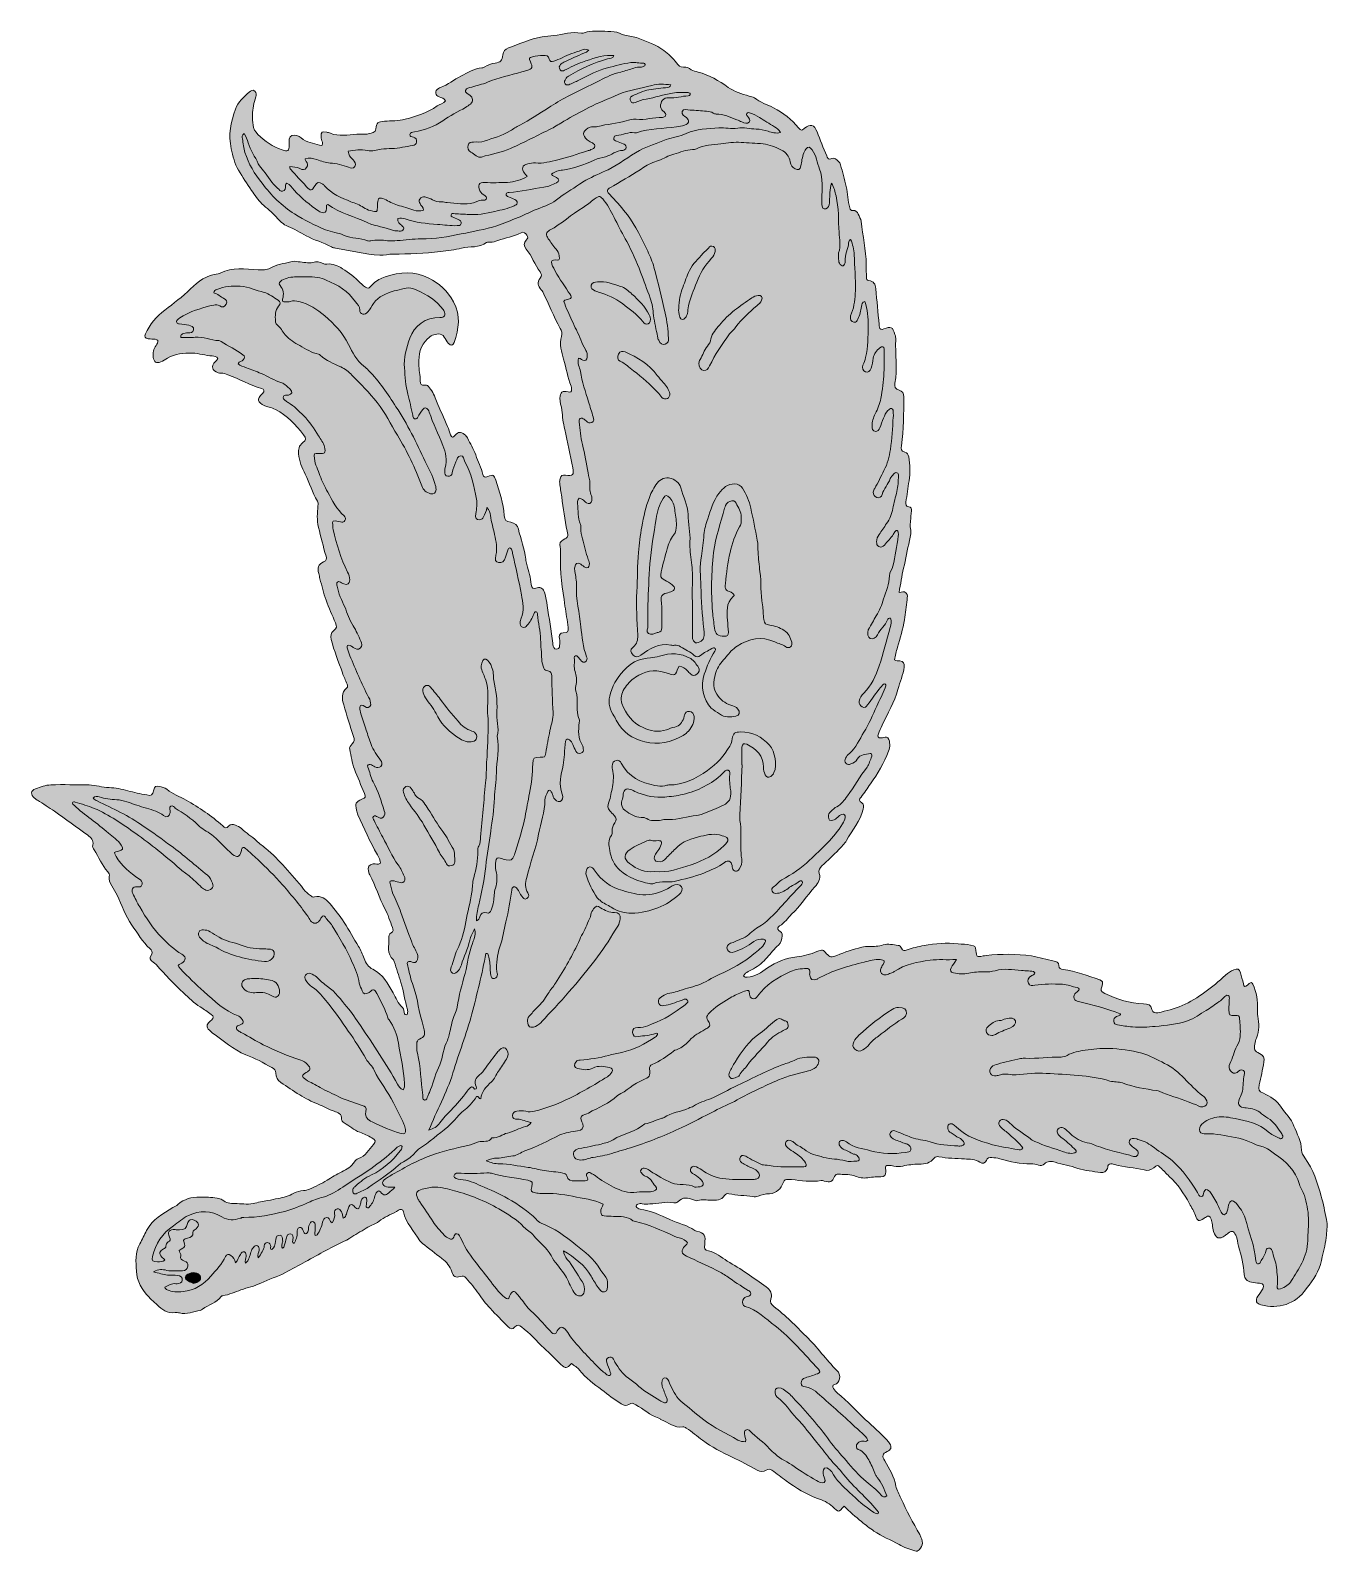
# Model space of a CAD drawing. Extents: x 534 to 1466, y -1547 to -453.
import ezdxf

# ---------------------------------------------------------------- set-up
doc = ezdxf.new("R2010")
doc.units = 0
doc.header["$MEASUREMENT"] = 0
doc.layers.add('katman 1', color=7, linetype='Continuous')

# ---------------------------------------------------------------- blocks, each defined once
blk = doc.blocks.new('block 2')
at = {"layer": 'katman 1', "true_color": 0xffffff}
h = blk.add_hatch(color=7, dxfattribs=at)
h.dxf.hatch_style = 2
edge = h.paths.add_edge_path()
edge.add_spline(control_points=[(785.2, -1051.8), (785.1, -1049.6), (784.1, -1047.5), (783, -1045.6), (777.5, -1036.5), (773.7, -1026.5), (769, -1017), (768.5, -1015.9), (768.2, -1014.7), (768, -1013.5), (766.9, -1008.8), (767.5, -1007.6), (771.8, -1005.7), (774.8, -1004.4), (774.8, -1004.4), (773.7, -1001.7), (771.3, -995.8), (768.9, -989.9), (766.5, -984.1), (764.7, -979.5), (764.2, -974.7), (763.1, -970), (762.8, -968.4), (763.7, -967), (764.9, -965.9), (766.7, -964.4), (766.6, -962.7), (765.9, -960.6), (763.4, -953.1), (761, -945.6), (758.8, -938), (757.6, -933.7), (756.8, -929.3), (760.9, -925.9), (761.9, -925.1), (761.7, -924.1), (761.2, -923), (760.2, -920.3), (758.8, -917.7), (757.9, -915), (755.2, -907), (751.8, -899.2), (749.9, -890.9), (749.2, -888.2), (749.4, -886.1), (751.7, -884.5), (753.9, -883), (754, -881.3), (752.9, -879), (750.5, -873.6), (748.1, -868.2), (746.1, -862.6), (744.3, -857.7), (743.1, -852.5), (741.7, -847.4), (741.4, -846.1), (741.2, -844.7), (740.8, -843.4), (739.6, -839.8), (740.7, -836.5), (744.2, -835.1), (746.6, -834.2), (746.7, -832.9), (746.1, -830.9), (744, -824.1), (742.4, -817.2), (740.7, -810.3), (739.4, -805.1), (739.8, -800), (740.3, -794.9), (740.4, -793.6), (740.6, -792.4), (739.9, -791.4), (736.2, -785.3), (734.3, -778.4), (731.1, -772), (728.9, -767.5), (726.7, -762.7), (726.4, -757.5), (726.1, -754.2), (726.5, -751.6), (729.3, -749.4), (732, -747.4), (732, -746.4), (729.9, -743.7), (724.4, -736.4), (717.9, -730), (709.8, -725.6), (708.3, -724.8), (706.8, -724.1), (705.1, -723.8), (704.1, -723.6), (703, -723.4), (702.1, -722.9), (696.5, -720.2), (696.2, -718.7), (700.4, -714), (702, -712.2), (701.8, -711.2), (699.6, -710.5), (691.3, -707.9), (683.7, -703.7), (675.6, -700.7), (673.9, -700), (672.3, -699.3), (670.4, -699.4), (669.8, -699.4), (669.2, -699.4), (668.6, -699.2), (664, -697.6), (663.2, -694.7), (666.5, -691), (666.8, -690.7), (667.2, -690.4), (667.5, -690.1), (667.8, -689.8), (668, -689.4), (668.2, -689), (667.5, -687.1), (665.6, -687.3), (664.3, -687.1), (659.5, -686.8), (654.8, -685.2), (650, -685.1), (643.9, -684.9), (637.6, -685.2), (632.1, -688.8), (630.6, -689.8), (628.9, -690.6), (627.2, -691.3), (624.1, -692.7), (622.2, -691.5), (621.9, -688.1), (621.6, -685.1), (621.8, -682), (624, -679.5), (624.3, -679), (624.6, -678.5), (624.9, -677.9), (625.7, -676.3), (625.1, -675.3), (623.3, -675.1), (621.7, -674.9), (620, -675), (618.3, -674.7), (616, -674.3), (615.3, -673.2), (616.2, -671.3), (619.4, -664.4), (624.2, -658.7), (630.1, -654.1), (636.4, -649.2), (643, -644.7), (648.6, -638.9), (654, -633.3), (660.5, -629.1), (668.6, -628), (669.1, -628), (669.5, -627.8), (669.9, -627.6), (678.7, -623.3), (688, -624.4), (697.2, -625.1), (700.3, -625.3), (703.3, -625.5), (706, -623.9), (710.6, -621.2), (715.8, -620.8), (720.7, -619.4), (724.2, -618.4), (728, -620), (731.6, -620), (733.3, -620), (735, -620.3), (736.6, -619.9), (739.2, -619.3), (741.6, -619.1), (744, -620.7), (744.7, -621.1), (745.8, -621.1), (746.7, -621), (750.9, -620.7), (754.6, -622.1), (757.9, -624.4), (762.3, -627.4), (767, -630.4), (770.7, -634.5), (770.9, -634.7), (771.1, -634.9), (771.3, -635.1), (776.8, -639.8), (776.2, -639.1), (780.1, -635.2), (782.5, -632.8), (785.5, -631.3), (788.6, -630.2), (799.2, -626.5), (810.1, -626.1), (820, -631.2), (827.2, -634.9), (833.6, -640.1), (837.8, -648.1), (843.1, -658.2), (841.5, -667.6), (838.3, -677.4), (837.6, -679.6), (835.6, -679.9), (834, -678), (832.9, -676.7), (832, -675), (831, -673.5), (830.1, -671.9), (828.7, -671.3), (826.8, -671.3), (823.8, -671.4), (821.3, -672.6), (819.1, -674.7), (813.8, -679.7), (812.6, -686.2), (812.8, -692.9), (812.9, -697), (813.8, -701), (813.9, -705.1), (813.9, -707.3), (814.5, -708.7), (817.2, -708), (818.7, -707.7), (819.6, -708.8), (820.5, -709.9), (822.8, -712.8), (824.3, -716.3), (825.5, -719.6), (827.9, -725.8), (831.1, -731.7), (833.5, -737.9), (834.3, -739.8), (834.8, -741.9), (835.7, -743.8), (836.6, -745.9), (837.3, -746), (838.8, -744.3), (841.3, -741.5), (842.8, -741.3), (845.7, -743.6), (846.6, -744.2), (847.4, -745), (847.8, -746), (849.8, -750.1), (852.3, -753.9), (853.7, -758.2), (855.2, -763), (857.7, -767.4), (858.9, -772.3), (859.4, -774.2), (860.5, -774.6), (862.4, -773.8), (866.3, -772.2), (866.7, -772.5), (868.1, -776.4), (871.1, -784.7), (873.4, -793.1), (874.3, -801.8), (874.7, -805.5), (875.3, -806), (879, -806.6), (881.9, -807.1), (883.8, -809), (884.4, -811.6), (886.1, -818.8), (889.1, -825.7), (889.7, -833.1), (889.8, -834.5), (890.3, -835.8), (890.6, -837.1), (891.8, -841.8), (893.1, -846.5), (893.7, -851.3), (894, -854.3), (894.8, -854.6), (897.9, -853.8), (900.5, -853.1), (902.6, -854.4), (903.4, -857.6), (904.1, -860.6), (904.7, -863.6), (905.1, -866.5), (906.5, -875.5), (907.9, -884.5), (909.2, -893.5), (909.3, -893.8), (909.2, -894.1), (909.3, -894.4), (909.7, -895.9), (909.5, -898.1), (911.9, -897.9), (914.3, -897.7), (914, -895.4), (914.2, -894), (914.5, -892.4), (913.9, -890.7), (913.8, -889), (913.7, -887.3), (914.5, -886.3), (916.5, -886.2), (920.2, -885.9), (920.5, -885.7), (920.1, -882.2), (919.6, -877.1), (918.6, -872), (917.9, -866.9), (916.2, -854.6), (914.2, -842.3), (914.7, -829.8), (914.8, -828), (914.8, -826.1), (914.4, -824.4), (913.8, -821.9), (914.6, -820.4), (916.7, -819.2), (920.3, -817.2), (920.3, -817.1), (919.4, -813), (917.7, -804.8), (916.7, -796.6), (915.6, -788.3), (915.2, -785), (914.4, -781.8), (914.1, -778.5), (914, -777.3), (914.3, -776.4), (914.4, -775.4), (914.8, -773), (916.2, -772.5), (918.3, -772.8), (923.6, -773.5), (924.5, -772.6), (923.5, -767.5), (921.7, -758.3), (919.9, -749.1), (917.7, -739.9), (916.6, -735.4), (916.1, -730.7), (915.7, -726), (915.4, -723.1), (914.1, -720.5), (914.3, -717.5), (914.7, -712.9), (915.8, -711.8), (920.2, -713), (922.3, -713.6), (922.7, -712.6), (922.6, -711), (922.6, -710.2), (922.5, -709.4), (922.3, -708.8), (919.7, -702.5), (918.9, -695.9), (916.9, -689.5), (915.4, -684.3), (913.6, -678.7), (915.5, -673), (916.2, -671), (915.4, -669), (914.5, -667.3), (909.8, -658.7), (906.3, -649.7), (901.9, -641), (901.6, -640.5), (901.3, -639.9), (900.9, -639.5), (898.2, -636.9), (897.6, -634.2), (900.1, -631.1), (901.4, -629.6), (901.1, -628.2), (900, -626.6), (896.3, -621.4), (894.1, -615.3), (890, -610.4), (888.2, -608.2), (888.2, -605.7), (890, -603.8), (891.2, -602.6), (891.6, -601.6), (890.5, -600.3), (889.4, -599.1), (888.3, -597.4), (886.3, -598.5), (881, -601.4), (875.1, -602.1), (869.6, -604.2), (867.9, -604.8), (866.1, -605.3), (864.3, -605.3), (863.4, -605.2), (862.2, -605.1), (861.6, -605.6), (856.1, -609.4), (849.5, -608.3), (843.6, -609.6), (838.7, -610.7), (833.5, -611.5), (828.4, -612.1), (817, -613.6), (805.7, -613.7), (794.3, -613.9), (791.2, -613.9), (788, -614.7), (784.8, -614.6), (774, -614.2), (763.6, -611.3), (753, -609.6), (752, -609.5), (750.9, -609.2), (750, -608.7), (744.1, -605.6), (737.6, -603.8), (731.7, -600.7), (727.4, -598.4), (723.3, -595.8), (718.8, -594), (715.3, -592.6), (712.6, -590), (710.3, -587.2), (707.2, -583.6), (703.3, -581), (700, -577.7), (697.1, -574.9), (694.8, -571.4), (692.5, -568.1), (689.3, -563.3), (686.2, -558.5), (683.2, -553.6), (680.3, -548.9), (679.2, -543.5), (678, -538.1), (675.7, -528.3), (677.6, -518.9), (680.9, -509.7), (682.7, -504.6), (686.9, -501), (690.8, -497.4), (691.9, -496.5), (693.3, -495.4), (694.9, -496.7), (696.2, -497.8), (696.1, -499.4), (695.6, -500.9), (694.1, -505.1), (693.4, -509.4), (693.2, -513.8), (693.1, -516.3), (693.3, -518.7), (693.6, -521.1), (693.9, -523.7), (695.1, -525.8), (697.1, -527.8), (702.1, -532.7), (707.8, -536.7), (714.5, -538.9), (718.6, -540.3), (719.5, -539.7), (719.6, -535.6), (719.7, -535.3), (719.6, -535), (719.6, -534.7), (719.7, -532.5), (719, -529.6), (721.6, -528.6), (723.9, -527.7), (726.5, -528.8), (728.3, -530.4), (732.1, -533.7), (736.9, -534.1), (741.3, -535.5), (743.2, -536.2), (744, -535.4), (743.5, -533.5), (743.1, -532.2), (742.5, -530.9), (742.5, -529.5), (742.4, -526.2), (743.4, -525.3), (746.6, -526.2), (747.5, -526.4), (748.3, -526.6), (749.2, -527), (755.4, -529.6), (761.8, -528), (768.2, -527.7), (770.2, -527.6), (772.2, -527.5), (774.1, -527.6), (776.2, -527.7), (778, -527.1), (779.9, -526.4), (781.2, -526), (781.7, -525.2), (781.9, -523.8), (782.4, -519.3), (783.4, -518.7), (788.1, -518.4), (793, -518), (798.1, -518.3), (803, -517), (811, -514.7), (819, -512.3), (825.9, -507.4), (827.9, -506.1), (830.6, -505.9), (831.9, -503.6), (831.1, -501.6), (829.1, -501.4), (827.4, -500.8), (826.2, -500.3), (825.2, -499.8), (825.1, -498.3), (825, -496.8), (825.4, -495.6), (826.9, -494.9), (827.4, -494.6), (827.9, -494.3), (828.5, -494.1), (833.8, -492.1), (838.2, -488.5), (843.1, -485.9), (847.9, -483.3), (852.7, -480.6), (858.2, -480), (859, -479.9), (859.7, -479.6), (860.3, -479.2), (862.5, -477.7), (864.9, -477), (867.6, -476.6), (871.8, -476), (872.7, -474.9), (873.3, -470.7), (873.6, -468.2), (874.7, -466.6), (877.2, -465.7), (885.2, -462.7), (892.9, -459.3), (901.4, -457.8), (904.2, -457.3), (907.1, -457.2), (909.9, -456.8), (916.5, -455.8), (922.9, -453.7), (929.7, -455.1), (931.5, -455.5), (933.5, -454), (935.4, -453.8), (941.4, -453.1), (947.3, -453.9), (953.2, -454), (955.9, -454.1), (958.2, -455.9), (960.9, -456.6), (964.1, -457.3), (967.6, -457.5), (970.5, -458.7), (976.8, -461.3), (983.4, -463.2), (989, -467.5), (992.4, -470.1), (995.6, -472.8), (998, -476.4), (999.2, -478.3), (1000.8, -479.6), (1003.2, -479.4), (1005.3, -479.2), (1007, -480), (1008.6, -481.3), (1010, -482.5), (1011.9, -482.5), (1013.7, -483), (1021.6, -485.2), (1028.6, -489.2), (1035.3, -494), (1039.7, -497.2), (1045.1, -498.8), (1050.3, -500.3), (1051.6, -500.7), (1053.1, -500.8), (1054.2, -501.6), (1058.3, -504.8), (1063.3, -506.5), (1067.9, -508.7), (1075, -512.3), (1080.8, -517.1), (1085.9, -523), (1087.9, -525.3), (1088, -525.3), (1090, -523.6), (1094.3, -519.9), (1097.2, -520.7), (1099.2, -526.1), (1101.4, -531.8), (1103.7, -537.6), (1106.1, -543.3), (1106.6, -544.5), (1107.3, -546), (1109, -545.5), (1110.2, -545.1), (1111.4, -544.6), (1112.5, -545.5), (1113.9, -546.7), (1115.5, -547.8), (1116, -549.6), (1117.5, -554.8), (1119, -560), (1120.2, -565.4), (1121.2, -570.4), (1121.2, -575.6), (1122.8, -580.6), (1123.2, -581.9), (1123.3, -582.8), (1125, -582.6), (1127.1, -582.3), (1128, -583.6), (1128.8, -585.2), (1129.5, -586.9), (1130.7, -588.5), (1130.8, -590.3), (1131.9, -600.7), (1134.5, -610.9), (1134.5, -621.4), (1134.5, -624.5), (1134.6, -627.7), (1134.7, -630.8), (1134.7, -632), (1134.9, -632.6), (1136.4, -632.8), (1139.9, -633.5), (1141.1, -635.1), (1141.4, -638.8), (1142.2, -647.4), (1143, -655.9), (1143.8, -664.5), (1143.9, -665.1), (1143.8, -665.8), (1144, -666.3), (1144.5, -667.9), (1145.2, -668.4), (1147.1, -667.7), (1152.3, -665.5), (1153.6, -666.3), (1155.2, -671.7), (1155.6, -672.9), (1155.8, -674.1), (1155.7, -675.3), (1155.4, -685.8), (1157, -696.3), (1155.2, -706.7), (1154.7, -709.2), (1155.3, -711), (1158.3, -711.7), (1160.5, -712.2), (1161.6, -714), (1161.6, -716.5), (1161.4, -728.2), (1161.5, -739.9), (1159.8, -751.6), (1159.5, -753.7), (1159.2, -755.8), (1162.4, -756.3), (1164, -756.6), (1164.8, -758), (1165.1, -759.6), (1166.2, -765.4), (1166.3, -771.1), (1165.3, -776.8), (1164.4, -781.9), (1163.8, -787), (1163.1, -792.1), (1162.9, -793.7), (1162.8, -795.2), (1165.1, -795.5), (1166.9, -795.6), (1167.1, -797.1), (1167, -798.5), (1166.8, -801), (1166.6, -803.4), (1166.4, -805.8), (1166.3, -807.2), (1165.8, -808.6), (1166.2, -809.9), (1167.1, -813.3), (1166.5, -816.6), (1165.7, -819.8), (1164, -826.4), (1163.2, -833.1), (1161.4, -839.7), (1160, -845.3), (1159.3, -851), (1158.1, -857.1), (1160.2, -857.1), (1161.9, -855.9), (1163.2, -857.5), (1164.5, -859), (1164.1, -860.6), (1163.9, -862.3), (1163.2, -867.1), (1162.9, -871.9), (1162.1, -876.7), (1161, -883.5), (1158.7, -889.9), (1157, -896.4), (1156.1, -899.5), (1155.5, -902.6), (1154.9, -905.5), (1156.2, -906.6), (1157.5, -906.1), (1158.6, -906.3), (1161.2, -906.7), (1162.2, -908.1), (1161.9, -910.7), (1161.1, -916.3), (1158.8, -921.5), (1157.3, -926.8), (1154.9, -936), (1149.7, -944), (1146, -952.5), (1145.1, -954.6), (1144, -956.7), (1143.3, -958.8), (1142.5, -960.9), (1143.1, -961.6), (1145.3, -961.7), (1145.6, -961.7), (1145.9, -961.6), (1146.2, -961.6), (1147.5, -961.6), (1148.8, -960.4), (1150.1, -961.7), (1151.4, -963), (1151.4, -964.7), (1151.4, -966.4), (1151.5, -968.1), (1151.2, -969.7), (1150.6, -971.3), (1147.3, -979.6), (1142.8, -987.3), (1137.6, -994.6), (1135.3, -997.8), (1133.3, -1001.2), (1130.8, -1004.2), (1129.5, -1005.6), (1129.3, -1007.1), (1131.3, -1008.4), (1133.1, -1009.5), (1132.8, -1010.9), (1132.3, -1013), (1130.1, -1021.5), (1124.4, -1028), (1120.3, -1035.4), (1118.9, -1037.8), (1116.9, -1040), (1114.8, -1042), (1110.7, -1045.8), (1107, -1050), (1102.7, -1053.6), (1101, -1055.1), (1100, -1056.6), (1100.8, -1059.2), (1102, -1062.9), (1099.8, -1066.1), (1097.6, -1068.7), (1091.9, -1075.2), (1087.1, -1082.4), (1080.9, -1088.4), (1078.1, -1091.3), (1075.8, -1094.7), (1072.2, -1096.8), (1070.9, -1097.6), (1070.1, -1098.8), (1071.7, -1100), (1073.1, -1101.1), (1074.5, -1102), (1074.1, -1104), (1073.7, -1106.3), (1073.6, -1108.9), (1071.5, -1110.6), (1068.4, -1113.2), (1065.9, -1116.5), (1063.3, -1119.6), (1060.4, -1122.8), (1057.3, -1125.5), (1053.5, -1127.6), (1051, -1129), (1047.8, -1129.8), (1046.4, -1132.7), (1047.1, -1134), (1048, -1133.6), (1048.8, -1133.6), (1054.8, -1133.6), (1058.9, -1130.1), (1063.5, -1127), (1069.8, -1122.8), (1076.8, -1119.9), (1084.6, -1119), (1089.5, -1118.5), (1094.4, -1117.1), (1099.1, -1115.3), (1103.3, -1113.8), (1103.2, -1113.7), (1106, -1116.8), (1108.5, -1119.5), (1109.4, -1119.6), (1113.3, -1118.1), (1119.2, -1115.7), (1125.1, -1113.6), (1131.3, -1112.2), (1133.1, -1111.7), (1134.9, -1111.5), (1136.8, -1111.6), (1140.1, -1111.7), (1143.4, -1111.5), (1146.7, -1110.5), (1150.3, -1109.3), (1153.9, -1110.5), (1157.5, -1110.8), (1158.6, -1110.9), (1159.4, -1111.7), (1159.8, -1112.8), (1160.6, -1114.9), (1162.1, -1114.8), (1163.9, -1114.1), (1167.8, -1112.6), (1172, -1111.7), (1176.1, -1110.9), (1184.2, -1109.5), (1192.4, -1108.6), (1200.6, -1109.8), (1203.6, -1110.2), (1206.6, -1109.8), (1209.6, -1110.6), (1213.1, -1111.4), (1213.1, -1111.3), (1213.4, -1114.5), (1213.7, -1119.1), (1214.1, -1119.4), (1218.5, -1118.4), (1219.2, -1118.3), (1220, -1118.1), (1220.7, -1118), (1231.6, -1117.1), (1242.6, -1116.7), (1253.4, -1118.4), (1258.9, -1119.3), (1264.2, -1121.1), (1269.7, -1122.1), (1271.1, -1122.3), (1273.1, -1123.1), (1273, -1125.3), (1273, -1127.6), (1274.4, -1127.9), (1276.2, -1128.2), (1285.3, -1129.4), (1293.8, -1132.6), (1302.4, -1135.6), (1304.6, -1136.3), (1304.9, -1137.5), (1304.1, -1139.9), (1302.9, -1143.6), (1302.8, -1143.6), (1306.2, -1145.3), (1314.9, -1149.8), (1324.2, -1152.5), (1334, -1152.9), (1337, -1153), (1339.4, -1153.4), (1340, -1157), (1340.4, -1159.3), (1342.2, -1159.6), (1344.3, -1159.2), (1350.2, -1157.9), (1356.1, -1156.5), (1361.6, -1154.1), (1373.4, -1148.8), (1383.3, -1140.9), (1392.8, -1132.3), (1394.7, -1130.6), (1396.6, -1129.3), (1398.8, -1128.3), (1401.4, -1127.2), (1403.1, -1127.8), (1403.6, -1130.5), (1404, -1133.2), (1405.5, -1135.6), (1405.7, -1138.4), (1406, -1140.7), (1406.7, -1140.8), (1408.6, -1139.4), (1409.1, -1139), (1409.5, -1138.5), (1410, -1138.1), (1411, -1137.2), (1412, -1137.4), (1412.5, -1138.7), (1415, -1144.6), (1416.4, -1150.7), (1415.9, -1157.2), (1415.8, -1158.7), (1415.9, -1160.2), (1416.1, -1161.7), (1416.8, -1166.9), (1417.5, -1172.2), (1415.1, -1177.4), (1414.5, -1178.7), (1414.3, -1180.3), (1414, -1181.7), (1413.2, -1185.9), (1413.6, -1186.6), (1417.4, -1188.6), (1420.4, -1190.2), (1420.9, -1191.2), (1420.4, -1194.7), (1419.8, -1200.3), (1418.1, -1205.6), (1417.1, -1211.1), (1416.3, -1215.1), (1416.6, -1215.4), (1420.1, -1217), (1425.2, -1219.4), (1429.7, -1222.2), (1433, -1227.2), (1436, -1231.7), (1440.1, -1235.5), (1442.1, -1240.7), (1444.2, -1246.3), (1447.6, -1251.5), (1447.5, -1257.9), (1447.4, -1260.1), (1448.8, -1261.9), (1450, -1263.6), (1455.9, -1271.9), (1459, -1281.4), (1461.7, -1291), (1463.2, -1296.6), (1464.3, -1302.2), (1465.5, -1307.8), (1466.3, -1311.6), (1465.7, -1315.3), (1465.5, -1319.1), (1465.2, -1324.5), (1463.4, -1329.4), (1462.5, -1334.6), (1461.3, -1342.1), (1457.9, -1349), (1453, -1355), (1452.3, -1355.8), (1451.7, -1356.6), (1451.1, -1357.5), (1443.1, -1369.1), (1430.9, -1372.4), (1418.3, -1369.2), (1414.9, -1368.4), (1414.2, -1366), (1416.1, -1363), (1417.2, -1361.2), (1418.8, -1359.7), (1419.6, -1357.7), (1420.7, -1355), (1420.3, -1354.2), (1417.4, -1353.7), (1415.5, -1353.4), (1413.5, -1353.3), (1411.6, -1352.9), (1408.3, -1352.2), (1406.6, -1350.5), (1406.4, -1347.4), (1405.9, -1340.5), (1404.2, -1333.8), (1402.2, -1327.1), (1401.5, -1324.5), (1401.4, -1321.7), (1400.2, -1319.2), (1398.7, -1315.9), (1397.9, -1315.6), (1394.8, -1317.7), (1394, -1318.2), (1393.3, -1318.9), (1392.6, -1319.4), (1388.8, -1322.5), (1385.5, -1321.4), (1384.3, -1316.5), (1383.9, -1314.9), (1383.5, -1313.3), (1383.5, -1311.6), (1383.4, -1310.2), (1382.9, -1308.9), (1382.5, -1307.7), (1381.5, -1305.1), (1380.7, -1304.9), (1378.4, -1306.3), (1378, -1306.5), (1377.7, -1306.9), (1377.4, -1307.1), (1373.7, -1309.5), (1372.7, -1309.1), (1371.3, -1305), (1370.3, -1301.9), (1368.5, -1299.3), (1367, -1296.5), (1363.1, -1289.3), (1358.6, -1282.5), (1352.4, -1276.9), (1350.2, -1274.8), (1348.2, -1272.5), (1346, -1270.5), (1344, -1268.5), (1343.5, -1268.5), (1341.3, -1270.6), (1339.3, -1272.6), (1336.8, -1272.9), (1334.5, -1272.2), (1327.5, -1270.3), (1320, -1270.6), (1313.1, -1268.3), (1311.9, -1267.9), (1310.6, -1267.8), (1309.5, -1268), (1307.9, -1268.3), (1308.5, -1270.1), (1308, -1271.1), (1306.9, -1273.5), (1305.6, -1274.5), (1303.1, -1274.1), (1297.6, -1273.2), (1292, -1272.9), (1286.6, -1271.1), (1281.3, -1269.2), (1275.7, -1268.5), (1270.3, -1266.7), (1267.8, -1265.8), (1264.9, -1265.7), (1262.7, -1267.9), (1261.4, -1269.2), (1259.9, -1269.1), (1258.4, -1268.8), (1256.7, -1268.3), (1254.9, -1267.8), (1253, -1267.8), (1245.3, -1268.2), (1238, -1266.2), (1230.7, -1264.2), (1228.7, -1263.7), (1226.8, -1263.4), (1224.9, -1263.3), (1223.1, -1263.2), (1221.7, -1263.4), (1220.9, -1265.4), (1220, -1267.6), (1217.9, -1267.8), (1216.3, -1266.7), (1212.9, -1264.5), (1209, -1264.5), (1205.3, -1264.3), (1199.1, -1263.9), (1192.9, -1264), (1186.7, -1262.7), (1185.5, -1262.5), (1184.4, -1262.7), (1183.4, -1263.8), (1180.6, -1267.2), (1176.8, -1268.2), (1172.5, -1268.1), (1168.5, -1268.1), (1164.6, -1268.6), (1160.8, -1269.4), (1158.7, -1269.9), (1156.5, -1269.9), (1154.4, -1269.4), (1153.1, -1269), (1151.7, -1269.1), (1150.3, -1269.1), (1148.9, -1269), (1147.9, -1269.4), (1148.4, -1271.2), (1148.6, -1271.9), (1148.7, -1272.7), (1148.7, -1273.5), (1148.7, -1276), (1147.6, -1277.3), (1145.1, -1277.2), (1141.4, -1277), (1137.9, -1277.5), (1134.3, -1278), (1131.4, -1278.3), (1128.3, -1277.3), (1125.5, -1276.3), (1121.9, -1275.1), (1118.2, -1275.7), (1114.6, -1275.2), (1113.3, -1275), (1112.5, -1275.6), (1111.8, -1277), (1109.8, -1281.1), (1108.8, -1281.4), (1104.3, -1280.2), (1103.6, -1280), (1102.8, -1279.7), (1102.1, -1279.8), (1095, -1281.2), (1087.9, -1279.8), (1080.8, -1279.1), (1080.1, -1279), (1079.3, -1279.2), (1078.6, -1279.1), (1076.6, -1278.8), (1075.7, -1279.4), (1074.9, -1281.4), (1073.2, -1285.8), (1070.3, -1289), (1064.9, -1289.3), (1062.2, -1289.4), (1059.4, -1289.9), (1056.9, -1291.1), (1055.6, -1291.7), (1054.3, -1291.6), (1052.9, -1291.4), (1047.2, -1290.6), (1041.4, -1290.5), (1035.8, -1289.3), (1034.4, -1289), (1033.4, -1289.5), (1032.7, -1290.6), (1030.3, -1294.3), (1026.4, -1294), (1022.9, -1294), (1019.7, -1294), (1016.6, -1293), (1013.4, -1294.2), (1012.5, -1294.6), (1011.4, -1294.2), (1010.4, -1293.7), (1006.4, -1292), (1002.5, -1291.5), (999.1, -1295.1), (998.3, -1295.8), (997.3, -1296.1), (996.1, -1295.9), (990.3, -1294.6), (984.7, -1296.7), (978.9, -1296.7), (977.1, -1296.7), (975.4, -1297.2), (973.5, -1296.6), (972.5, -1296.3), (971.4, -1296.3), (970.4, -1296.8), (969.7, -1297.2), (969, -1297.7), (969.1, -1298.5), (969.1, -1299), (969.7, -1299.5), (970.2, -1299.8), (970.7, -1300.1), (971.3, -1300.3), (971.9, -1300.4), (979.5, -1301.5), (986.5, -1304.7), (993.3, -1307.9), (999.2, -1310.6), (1005.8, -1311.9), (1011.2, -1315.7), (1011.6, -1316), (1012, -1316.2), (1012.4, -1316.3), (1019, -1317.6), (1018.9, -1319.2), (1018.4, -1325.7), (1018.2, -1329), (1018.1, -1329.6), (1021.1, -1330.4), (1026.3, -1331.6), (1030.3, -1335), (1034.6, -1337.7), (1044.2, -1343.4), (1053.6, -1349.6), (1062.6, -1356.3), (1065.6, -1358.5), (1067.3, -1361.2), (1066, -1364.9), (1065, -1367.5), (1066.2, -1369), (1068, -1370.3), (1076.5, -1376.7), (1083.8, -1384.4), (1091.4, -1391.8), (1099.3, -1399.5), (1105.7, -1408.6), (1113.5, -1416.5), (1115.1, -1418), (1115.8, -1420), (1115.3, -1422.3), (1114.9, -1424.4), (1114, -1425.9), (1111.7, -1426.5), (1110.2, -1426.8), (1110, -1428.1), (1110.9, -1429.3), (1111.9, -1430.5), (1112.7, -1431.9), (1113.9, -1432.8), (1121.3, -1438.4), (1127.3, -1445.5), (1134.1, -1451.8), (1139.3, -1456.6), (1144.6, -1461.3), (1149.5, -1466.5), (1150.2, -1467.3), (1151, -1468.1), (1151.5, -1469), (1153.1, -1471.6), (1152.4, -1473.5), (1149.6, -1474.7), (1146.1, -1476.3), (1145.7, -1478), (1147.8, -1481.4), (1151.3, -1487), (1154.6, -1492.8), (1155.8, -1499.5), (1156.4, -1502.5), (1158.3, -1505.3), (1159.5, -1508.2), (1163.5, -1517.2), (1168.1, -1525.8), (1173, -1534.4), (1175.7, -1539.2), (1175.6, -1542.1), (1172.6, -1545.2), (1171.7, -1546.1), (1170.9, -1546.6), (1169.4, -1546.1), (1165.5, -1544.8), (1161.7, -1543.6), (1158.1, -1541.6), (1152.1, -1538.2), (1145.8, -1535.5), (1140.1, -1531.8), (1137, -1529.8), (1134, -1527.4), (1131.1, -1525), (1126.9, -1521.4), (1122.4, -1518.1), (1118.6, -1513.9), (1114.6, -1518.6), (1114.7, -1518.5), (1110.2, -1514.2), (1107.2, -1511.3), (1103.4, -1509.7), (1099.5, -1508.3), (1091.3, -1505.3), (1084, -1500.9), (1077, -1495.6), (1073.6, -1493.1), (1070.1, -1490.7), (1066.7, -1488.1), (1065.3, -1487.1), (1064.2, -1487), (1062.6, -1488.1), (1060.6, -1489.6), (1058.4, -1489.2), (1056.2, -1488), (1050.3, -1484.7), (1044.3, -1481.6), (1038.1, -1478.7), (1030.7, -1475.2), (1023.5, -1471.3), (1016.8, -1466.6), (1012.8, -1463.8), (1009.4, -1460.2), (1005.1, -1457.8), (1004.3, -1457.4), (1003.6, -1456.6), (1002.7, -1456.8), (996.5, -1458.2), (992.3, -1453.5), (987.2, -1451.8), (986.5, -1451.5), (986, -1450.8), (985.3, -1450.6), (979.1, -1448.6), (974.3, -1444.1), (968.8, -1441), (967, -1440.1), (965.8, -1439.3), (963.9, -1440.8), (962.1, -1442.1), (960.2, -1441.4), (958.4, -1440.4), (953.4, -1437.4), (948.9, -1433.8), (944.3, -1430.3), (938.7, -1426), (932.9, -1421.8), (928.4, -1416.1), (926.9, -1414.2), (924.5, -1412.9), (922.5, -1411.3), (919.2, -1415.2), (918.4, -1415.3), (914.9, -1412), (910.8, -1408.2), (907.1, -1404), (902.9, -1400.3), (897.4, -1395.3), (892.8, -1389.5), (886.7, -1385.1), (884.9, -1383.7), (883.8, -1382.9), (881.9, -1385.1), (880.1, -1387.2), (879, -1386.9), (877, -1384.9), (872.7, -1380.5), (868.3, -1376.3), (864.1, -1371.7), (861.2, -1368.5), (858.3, -1365.1), (855.9, -1361.4), (853.3, -1357.3), (849.9, -1353.8), (846.8, -1350.1), (845.7, -1348.6), (844.6, -1348.1), (842.5, -1348.8), (839.2, -1349.9), (837.7, -1348.9), (836.5, -1345.5), (835.2, -1341.5), (832.9, -1338.3), (829.4, -1335.8), (824.6, -1332.4), (820.1, -1328.6), (815.5, -1325), (814.8, -1324.4), (814.1, -1323.8), (813.6, -1323.1), (809.3, -1316.3), (803.5, -1310.5), (801.8, -1302.3), (801.4, -1300.1), (799.3, -1300.3), (798.2, -1301.1), (794.2, -1303.9), (789.4, -1305.3), (785.6, -1308.2), (782.2, -1310.7), (778.4, -1312.1), (774.9, -1314.2), (771, -1316.5), (767.1, -1318.8), (763.3, -1321.2), (762.6, -1321.7), (761.8, -1322.2), (761, -1322.6), (750.7, -1327.1), (741.1, -1333), (731.2, -1338.2), (726.5, -1340.8), (721.7, -1343.4), (716.9, -1346), (711.2, -1349), (704.9, -1350.8), (699.1, -1353.6), (694.6, -1355.8), (689.6, -1356.8), (684.9, -1358.5), (680.6, -1359.9), (676.5, -1361.9), (672, -1362.7), (671.5, -1362.7), (671, -1362.9), (670.7, -1363.2), (667.3, -1367.8), (661.7, -1369.2), (657.3, -1372.3), (656.8, -1372.6), (656.3, -1373.1), (655.7, -1373.2), (650.7, -1374), (646, -1376.5), (640.7, -1375), (639.7, -1374.8), (638.5, -1374.7), (637.5, -1374.8), (632, -1375.4), (628, -1372.8), (624.4, -1369), (622.6, -1367.2), (620.6, -1365.6), (618.8, -1363.7), (613.8, -1358.4), (610, -1352.2), (609.8, -1344.9), (609.5, -1338.4), (608.4, -1331.6), (612.2, -1325.4), (614, -1322.3), (615.4, -1318.9), (617.1, -1315.7), (621.3, -1307.5), (629, -1303.9), (636, -1299.2), (637.2, -1298.5), (638.5, -1298), (639.5, -1297.1), (644.1, -1293.1), (649.4, -1291.6), (655.4, -1291.7), (659.5, -1291.8), (663.6, -1291.8), (667.7, -1292.5), (669, -1292.8), (670.4, -1292.9), (671.5, -1293.8), (674.2, -1295.9), (677.3, -1296.4), (680.5, -1296.4), (684.9, -1296.3), (689.3, -1297.3), (693.6, -1296.4), (697.2, -1295.7), (700.6, -1294.5), (704.2, -1294.2), (706.7, -1293.9), (709.2, -1293.1), (711.8, -1292.7), (715.6, -1292), (719.5, -1291.2), (722.9, -1289), (725, -1287.6), (727.5, -1287.5), (729.8, -1287.1), (731.4, -1286.9), (732.9, -1286.6), (734.2, -1286), (738.5, -1284), (742.8, -1282.2), (746.8, -1279.7), (750.2, -1277.5), (753.7, -1275.4), (757.4, -1273.6), (761, -1271.9), (764.4, -1269.8), (766.6, -1266.4), (767.3, -1265.3), (768.2, -1264.5), (769.4, -1264.1), (774.4, -1262.3), (777, -1257.7), (780.2, -1254), (782.3, -1251.6), (781.9, -1250.8), (779, -1249.2), (776.2, -1247.7), (773.5, -1246.1), (770.4, -1245.1), (766.1, -1243.7), (762.9, -1240.5), (759.1, -1238.4), (758.1, -1237.8), (757.2, -1236.9), (757.3, -1235.8), (757.7, -1231.9), (754.5, -1230.9), (752, -1230.1), (748, -1228.7), (744.3, -1226.4), (740.4, -1225), (735.7, -1223.2), (731.4, -1220.8), (727.2, -1218.3), (722.5, -1215.4), (718, -1212.4), (713.5, -1209.3), (711.3, -1207.7), (710, -1205.5), (710, -1202.7), (710, -1200.6), (708.9, -1199.5), (707.1, -1198.6), (701, -1195.3), (695, -1191.8), (688.5, -1189.4), (679.2, -1185.9), (672.2, -1179.1), (664.3, -1173.7), (663.5, -1173.2), (662.9, -1172.5), (662.2, -1171.8), (659.9, -1169.3), (660, -1168.1), (662.4, -1165.7), (662.9, -1165.3), (663.4, -1165), (663.8, -1164.5), (665.5, -1162.8), (665.5, -1161.9), (663.6, -1160.5), (661, -1158.5), (658.3, -1156.8), (655.7, -1155.1), (651.1, -1152.2), (647.5, -1148.5), (643.6, -1144.9), (636.6, -1138.6), (630.4, -1131.7), (624.1, -1124.7), (623.5, -1124.1), (622.7, -1123.6), (622, -1123), (619.2, -1120.7), (619, -1120.6), (620.6, -1117.5), (621.6, -1115.5), (620.8, -1114.3), (619.5, -1113.1), (614, -1108.4), (610.6, -1102), (606.5, -1096.2), (601.9, -1089.6), (599.1, -1082), (595.8, -1074.7), (594.7, -1072.3), (593.2, -1070.3), (592, -1068), (590.9, -1065.8), (589.6, -1063.7), (590.2, -1061.2), (590.5, -1059.8), (590, -1058.8), (589.1, -1057.9), (584.9, -1053.2), (582.7, -1047.3), (579.3, -1042.1), (578.6, -1041.2), (578.1, -1039.7), (578.3, -1038.7), (579.3, -1035.1), (577.1, -1033.3), (574.8, -1031.6), (566.8, -1025.8), (558.8, -1020.1), (550.8, -1014.4), (546.8, -1011.6), (542.7, -1009.1), (538.6, -1006.5), (537.8, -1006), (537, -1005.5), (536.4, -1004.9), (533.5, -1002.3), (533.6, -999.6), (537.3, -998.3), (540.8, -997), (544.3, -995.6), (548.2, -995.4), (557.4, -995), (566.6, -995.5), (575.7, -995.5), (580.6, -995.4), (585.2, -997.5), (590.2, -997.4), (594.7, -997.4), (599.1, -998.5), (603.5, -999.7), (608, -1000.8), (612.6, -1001.8), (617.2, -1002.7), (620.7, -1003.4), (621.2, -1002.8), (622.2, -999.1), (622.8, -996.8), (623.9, -995.9), (626.2, -996.5), (628, -997), (630.1, -997.2), (631.7, -998.6), (635.7, -1002.1), (640.9, -1003.8), (645.5, -1006.4), (654.8, -1011.8), (663.8, -1017.6), (671.8, -1024.9), (673.1, -1026.1), (674.5, -1027.2), (676, -1025.2), (677.4, -1023.4), (679.2, -1023.7), (680.9, -1024.4), (682.4, -1025), (684.1, -1025.6), (685.3, -1026.8), (688.6, -1030), (692.7, -1032.5), (696.1, -1035.6), (698.2, -1037.6), (700.5, -1039.3), (702.7, -1041.1), (707.8, -1045.3), (712.5, -1050), (716.7, -1054.8), (721.1, -1059.9), (726, -1064.8), (730, -1070.4), (731.3, -1072.3), (733.1, -1073.6), (734.9, -1075), (735.7, -1075.7), (736.7, -1076.3), (737.8, -1076), (742.7, -1074.6), (745.9, -1077.5), (748.8, -1080.7), (752.6, -1085), (755.9, -1089.6), (759.2, -1094.3), (762.9, -1099.9), (765.9, -1105.9), (769.5, -1111.5), (771.3, -1114.2), (772.2, -1117.2), (773.4, -1120.2), (774.7, -1123.6), (776.6, -1126.4), (779.8, -1128), (787.1, -1131.7), (790.6, -1138.4), (794.4, -1145), (796.5, -1148.5), (797.8, -1152.5), (801, -1155.4), (802.3, -1156.5), (801.9, -1158.5), (802.6, -1160), (802.8, -1160.4), (803.3, -1160.8), (803.6, -1160.8), (804.3, -1160.9), (804.7, -1160.3), (804.7, -1159.7), (804.8, -1158.8), (804.9, -1157.8), (804.6, -1157), (802.7, -1150.6), (802, -1143.9), (800, -1137.5), (798.3, -1132.5), (796.9, -1127.4), (795, -1122.4), (794.9, -1122), (794.8, -1121.5), (794.5, -1121.2), (789.3, -1116.9), (791.7, -1110.9), (791.2, -1105.7), (791, -1104.1), (791.3, -1102.6), (792.9, -1101.8), (794.9, -1100.8), (794.4, -1099.4), (793.9, -1097.9), (792.1, -1093.4), (790.7, -1088.8), (788.4, -1084.5), (784.2, -1076.6), (781.9, -1067.8), (777.5, -1060), (777, -1059.2), (776.8, -1058.3), (776.6, -1057.4), (775.9, -1054.5), (777.1, -1052.8), (780, -1052.2), (781.8, -1052), (783.5, -1053), (785.2, -1051.8)], knot_values=[0, 0, 0, 0, 1, 1, 1, 2, 2, 2, 3, 3, 3, 4, 4, 4, 5, 5, 5, 6, 6, 6, 7, 7, 7, 8, 8, 8, 9, 9, 9, 10, 10, 10, 11, 11, 11, 12, 12, 12, 13, 13, 13, 14, 14, 14, 15, 15, 15, 16, 16, 16, 17, 17, 17, 18, 18, 18, 19, 19, 19, 20, 20, 20, 21, 21, 21, 22, 22, 22, 23, 23, 23, 24, 24, 24, 25, 25, 25, 26, 26, 26, 27, 27, 27, 28, 28, 28, 29, 29, 29, 30, 30, 30, 31, 31, 31, 32, 32, 32, 33, 33, 33, 34, 34, 34, 35, 35, 35, 36, 36, 36, 37, 37, 37, 38, 38, 38, 39, 39, 39, 40, 40, 40, 41, 41, 41, 42, 42, 42, 43, 43, 43, 44, 44, 44, 45, 45, 45, 46, 46, 46, 47, 47, 47, 48, 48, 48, 49, 49, 49, 50, 50, 50, 51, 51, 51, 52, 52, 52, 53, 53, 53, 54, 54, 54, 55, 55, 55, 56, 56, 56, 57, 57, 57, 58, 58, 58, 59, 59, 59, 60, 60, 60, 61, 61, 61, 62, 62, 62, 63, 63, 63, 64, 64, 64, 65, 65, 65, 66, 66, 66, 67, 67, 67, 68, 68, 68, 69, 69, 69, 70, 70, 70, 71, 71, 71, 72, 72, 72, 73, 73, 73, 74, 74, 74, 75, 75, 75, 76, 76, 76, 77, 77, 77, 78, 78, 78, 79, 79, 79, 80, 80, 80, 81, 81, 81, 82, 82, 82, 83, 83, 83, 84, 84, 84, 85, 85, 85, 86, 86, 86, 87, 87, 87, 88, 88, 88, 89, 89, 89, 90, 90, 90, 91, 91, 91, 92, 92, 92, 93, 93, 93, 94, 94, 94, 95, 95, 95, 96, 96, 96, 97, 97, 97, 98, 98, 98, 99, 99, 99, 100, 100, 100, 101, 101, 101, 102, 102, 102, 103, 103, 103, 104, 104, 104, 105, 105, 105, 106, 106, 106, 107, 107, 107, 108, 108, 108, 109, 109, 109, 110, 110, 110, 111, 111, 111, 112, 112, 112, 113, 113, 113, 114, 114, 114, 115, 115, 115, 116, 116, 116, 117, 117, 117, 118, 118, 118, 119, 119, 119, 120, 120, 120, 121, 121, 121, 122, 122, 122, 123, 123, 123, 124, 124, 124, 125, 125, 125, 126, 126, 126, 127, 127, 127, 128, 128, 128, 129, 129, 129, 130, 130, 130, 131, 131, 131, 132, 132, 132, 133, 133, 133, 134, 134, 134, 135, 135, 135, 136, 136, 136, 137, 137, 137, 138, 138, 138, 139, 139, 139, 140, 140, 140, 141, 141, 141, 142, 142, 142, 143, 143, 143, 144, 144, 144, 145, 145, 145, 146, 146, 146, 147, 147, 147, 148, 148, 148, 149, 149, 149, 150, 150, 150, 151, 151, 151, 152, 152, 152, 153, 153, 153, 154, 154, 154, 155, 155, 155, 156, 156, 156, 157, 157, 157, 158, 158, 158, 159, 159, 159, 160, 160, 160, 161, 161, 161, 162, 162, 162, 163, 163, 163, 164, 164, 164, 165, 165, 165, 166, 166, 166, 167, 167, 167, 168, 168, 168, 169, 169, 169, 170, 170, 170, 171, 171, 171, 172, 172, 172, 173, 173, 173, 174, 174, 174, 175, 175, 175, 176, 176, 176, 177, 177, 177, 178, 178, 178, 179, 179, 179, 180, 180, 180, 181, 181, 181, 182, 182, 182, 183, 183, 183, 184, 184, 184, 185, 185, 185, 186, 186, 186, 187, 187, 187, 188, 188, 188, 189, 189, 189, 190, 190, 190, 191, 191, 191, 192, 192, 192, 193, 193, 193, 194, 194, 194, 195, 195, 195, 196, 196, 196, 197, 197, 197, 198, 198, 198, 199, 199, 199, 200, 200, 200, 201, 201, 201, 202, 202, 202, 203, 203, 203, 204, 204, 204, 205, 205, 205, 206, 206, 206, 207, 207, 207, 208, 208, 208, 209, 209, 209, 210, 210, 210, 211, 211, 211, 212, 212, 212, 213, 213, 213, 214, 214, 214, 215, 215, 215, 216, 216, 216, 217, 217, 217, 218, 218, 218, 219, 219, 219, 220, 220, 220, 221, 221, 221, 222, 222, 222, 223, 223, 223, 224, 224, 224, 225, 225, 225, 226, 226, 226, 227, 227, 227, 228, 228, 228, 229, 229, 229, 230, 230, 230, 231, 231, 231, 232, 232, 232, 233, 233, 233, 234, 234, 234, 235, 235, 235, 236, 236, 236, 237, 237, 237, 238, 238, 238, 239, 239, 239, 240, 240, 240, 241, 241, 241, 242, 242, 242, 243, 243, 243, 244, 244, 244, 245, 245, 245, 246, 246, 246, 247, 247, 247, 248, 248, 248, 249, 249, 249, 250, 250, 250, 251, 251, 251, 252, 252, 252, 253, 253, 253, 254, 254, 254, 255, 255, 255, 256, 256, 256, 257, 257, 257, 258, 258, 258, 259, 259, 259, 260, 260, 260, 261, 261, 261, 262, 262, 262, 263, 263, 263, 264, 264, 264, 265, 265, 265, 266, 266, 266, 267, 267, 267, 268, 268, 268, 269, 269, 269, 270, 270, 270, 271, 271, 271, 272, 272, 272, 273, 273, 273, 274, 274, 274, 275, 275, 275, 276, 276, 276, 277, 277, 277, 278, 278, 278, 279, 279, 279, 280, 280, 280, 281, 281, 281, 282, 282, 282, 283, 283, 283, 284, 284, 284, 285, 285, 285, 286, 286, 286, 287, 287, 287, 288, 288, 288, 289, 289, 289, 290, 290, 290, 291, 291, 291, 292, 292, 292, 293, 293, 293, 294, 294, 294, 295, 295, 295, 296, 296, 296, 297, 297, 297, 298, 298, 298, 299, 299, 299, 300, 300, 300, 301, 301, 301, 302, 302, 302, 303, 303, 303, 304, 304, 304, 305, 305, 305, 306, 306, 306, 307, 307, 307, 308, 308, 308, 309, 309, 309, 310, 310, 310, 311, 311, 311, 312, 312, 312, 313, 313, 313, 314, 314, 314, 315, 315, 315, 316, 316, 316, 317, 317, 317, 318, 318, 318, 319, 319, 319, 320, 320, 320, 321, 321, 321, 322, 322, 322, 323, 323, 323, 324, 324, 324, 325, 325, 325, 326, 326, 326, 327, 327, 327, 328, 328, 328, 329, 329, 329, 330, 330, 330, 331, 331, 331, 332, 332, 332, 333, 333, 333, 334, 334, 334, 335, 335, 335, 336, 336, 336, 337, 337, 337, 338, 338, 338, 339, 339, 339, 340, 340, 340, 341, 341, 341, 342, 342, 342, 343, 343, 343, 344, 344, 344, 345, 345, 345, 346, 346, 346, 347, 347, 347, 348, 348, 348, 349, 349, 349, 350, 350, 350, 351, 351, 351, 352, 352, 352, 353, 353, 353, 354, 354, 354, 355, 355, 355, 356, 356, 356, 357, 357, 357, 358, 358, 358, 359, 359, 359, 360, 360, 360, 361, 361, 361, 362, 362, 362, 363, 363, 363, 364, 364, 364, 365, 365, 365, 366, 366, 366, 367, 367, 367, 368, 368, 368, 369, 369, 369, 370, 370, 370, 371, 371, 371, 372, 372, 372, 373, 373, 373, 374, 374, 374, 375, 375, 375, 376, 376, 376, 377, 377, 377, 378, 378, 378, 379, 379, 379, 380, 380, 380, 381, 381, 381, 382, 382, 382, 383, 383, 383, 384, 384, 384, 385, 385, 385, 386, 386, 386, 387, 387, 387, 388, 388, 388, 389, 389, 389, 390, 390, 390, 391, 391, 391, 392, 392, 392, 393, 393, 393, 394, 394, 394, 395, 395, 395, 396, 396, 396, 397, 397, 397, 398, 398, 398, 399, 399, 399, 400, 400, 400, 401, 401, 401, 402, 402, 402, 403, 403, 403, 404, 404, 404, 405, 405, 405, 406, 406, 406, 407, 407, 407, 408, 408, 408, 409, 409, 409, 410, 410, 410, 411, 411, 411, 412, 412, 412, 413, 413, 413, 414, 414, 414, 415, 415, 415, 416, 416, 416, 417, 417, 417, 418, 418, 418, 419, 419, 419, 420, 420, 420, 421, 421, 421, 422, 422, 422, 423, 423, 423, 424, 424, 424, 425, 425, 425, 426, 426, 426, 427, 427, 427, 428, 428, 428, 429, 429, 429, 430, 430, 430, 431, 431, 431, 432, 432, 432, 433, 433, 433, 434, 434, 434, 435, 435, 435, 436, 436, 436, 437, 437, 437, 438, 438, 438, 439, 439, 439, 440, 440, 440, 441, 441, 441, 442, 442, 442, 443, 443, 443, 444, 444, 444, 445, 445, 445, 446, 446, 446, 447, 447, 447, 448, 448, 448, 449, 449, 449, 450, 450, 450, 451, 451, 451, 452, 452, 452, 453, 453, 453, 454, 454, 454, 455, 455, 455, 456, 456, 456, 457, 457, 457, 458, 458, 458, 459, 459, 459, 460, 460, 460, 461, 461, 461, 462, 462, 462, 463, 463, 463, 464, 464, 464, 465, 465, 465, 466, 466, 466, 467, 467, 467, 468, 468, 468, 469, 469, 469, 470, 470, 470, 471, 471, 471, 472, 472, 472, 473, 473, 473, 474, 474, 474, 475, 475, 475, 476, 476, 476, 477, 477, 477, 478, 478, 478, 479, 479, 479, 480, 480, 480, 481, 481, 481, 482, 482, 482, 483, 483, 483, 484, 484, 484, 485, 485, 485, 486, 486, 486, 487, 487, 487, 488, 488, 488, 489, 489, 489, 490, 490, 490, 491, 491, 491, 492, 492, 492, 493, 493, 493, 494, 494, 494, 495, 495, 495, 496, 496, 496, 497, 497, 497, 498, 498, 498, 499, 499, 499, 500, 500, 500, 501, 501, 501, 502, 502, 502, 503, 503, 503, 504, 504, 504, 505, 505, 505, 506, 506, 506, 507, 507, 507, 508, 508, 508, 509, 509, 509, 510, 510, 510, 511, 511, 511, 512, 512, 512, 513, 513, 513, 514, 514, 514, 515, 515, 515, 516, 516, 516, 517, 517, 517, 518, 518, 518, 519, 519, 519, 520, 520, 520, 521, 521, 521, 522, 522, 522, 523, 523, 523, 524, 524, 524, 525, 525, 525, 526, 526, 526, 527, 527, 527, 528, 528, 528, 529, 529, 529, 530, 530, 530, 531, 531, 531, 532, 532, 532, 533, 533, 533, 534, 534, 534, 535, 535, 535, 536, 536, 536, 537, 537, 537, 538, 538, 538, 539, 539, 539, 540, 540, 540, 541, 541, 541, 542, 542, 542, 543, 543, 543, 544, 544, 544, 545, 545, 545, 546, 546, 546, 547, 547, 547, 548, 548, 548, 549, 549, 549, 550, 550, 550, 551, 551, 551, 552, 552, 552, 553, 553, 553, 554, 554, 554, 555, 555, 555, 556, 556, 556, 557, 557, 557, 558, 558, 558, 559, 559, 559, 560, 560, 560, 560], degree=3, periodic=1)
at = {"layer": 'katman 1', "true_color": 0x009245}
h = blk.add_hatch(color=114, dxfattribs=at)
h.dxf.hatch_style = 2
edge = h.paths.add_edge_path()
edge.add_spline(control_points=[(994, -492.2), (993.7, -494), (992.7, -493.9), (991.8, -494.1), (987.3, -494.6), (982.8, -495.1), (978.3, -495.8), (974.1, -496.5), (970.3, -498.5), (966.4, -500.1), (964.6, -500.9), (964.6, -502.6), (965.2, -504), (965.7, -505.4), (967.3, -505.3), (968.4, -504.8), (970.9, -503.9), (973.5, -502.8), (976.2, -502.4), (982.6, -501.4), (988.8, -499.3), (995.2, -498.1), (998.9, -497.3), (1002.7, -497.8), (1006.5, -497.8), (1007.3, -497.8), (1008.1, -498.2), (1008, -499.1), (1007.9, -499.8), (1007.2, -500.1), (1006.6, -500.1), (1001.9, -500.3), (997.4, -501.8), (992.6, -501.5), (988.8, -501.2), (986.4, -504.4), (986.7, -508), (986.9, -509.8), (988.1, -510.6), (989.2, -511.7), (990, -512.4), (990.9, -513.2), (990.3, -514.4), (989.9, -515.2), (988.9, -515.6), (988, -515.6), (981.7, -515.4), (975.5, -517.7), (969.1, -517), (966.7, -516.8), (964.2, -517.4), (961.9, -518.1), (955.2, -520), (948.2, -520.4), (941.5, -522.2), (940.3, -522.5), (939.1, -522.4), (937.8, -522.4), (936.6, -522.4), (935.5, -522.6), (934.4, -523.4), (930.5, -526), (930.3, -528.5), (933.8, -531.7), (934.7, -532.6), (935.8, -533), (936.9, -533.6), (938, -534.1), (939.2, -534.7), (939.3, -536.1), (939.3, -537.9), (937.7, -538.2), (936.6, -538.8), (935.8, -539.2), (934.9, -539.4), (934, -539.7), (926.9, -542), (919.8, -544.4), (912.7, -546.1), (907.5, -547.3), (902.2, -549), (896.6, -548.3), (894.8, -548.1), (893, -548.6), (891.2, -549), (887.1, -549.9), (886.2, -552.6), (889, -555.9), (889.5, -556.5), (890, -557), (890.8, -558.1), (886.2, -560.5), (881.6, -562.2), (876.6, -562.3), (871.1, -562.5), (865.6, -562.7), (860.2, -562.4), (856, -562.2), (854.9, -564.5), (856.8, -568.3), (857.6, -569.8), (858.7, -571), (860.2, -571.8), (861.1, -572.2), (861.8, -572.9), (861.5, -574), (861.3, -574.7), (860.5, -575.2), (859.7, -575.1), (856.9, -574.8), (854.7, -576.3), (852.2, -577), (845.9, -578.7), (839.6, -577.1), (833.2, -576.8), (831.9, -576.8), (830.6, -576.3), (829.2, -576.4), (826.9, -576.5), (824.8, -576), (822.7, -574.8), (821, -573.8), (819, -573.3), (817.1, -572.8), (815.7, -572.4), (814.5, -573.1), (813.5, -574.3), (812.6, -575.5), (813.2, -576.5), (813.7, -577.6), (814.4, -579.1), (816.1, -580.1), (816.1, -582.4), (813.8, -583), (811.4, -583.1), (809.2, -582.3), (805.4, -580.7), (801.4, -579.9), (797.5, -578.6), (794.2, -577.6), (791.2, -575.9), (788.1, -574.4), (784.7, -572.7), (783.4, -573.5), (783.1, -577.3), (783.1, -577.7), (783.1, -578.2), (783.1, -578.6), (783, -584), (783, -584), (778, -582.6), (776.2, -582.1), (774.6, -581.4), (773.1, -580.4), (770.3, -578.4), (767.1, -577.5), (764, -576.2), (757.2, -573.4), (750.2, -570.7), (745.1, -564.8), (744.6, -564.3), (744, -563.8), (743.4, -563.4), (741, -561.8), (739.6, -562.1), (738.2, -564.5), (735.8, -568.7), (735.2, -568.8), (731.9, -565.2), (728.2, -561.2), (724.5, -557.2), (720.8, -553.1), (720.3, -552.6), (719.7, -552), (720.1, -550.8), (722.5, -551.3), (725, -551.1), (727.3, -552.4), (729.1, -553.4), (730.7, -553.6), (732.1, -551.7), (733.3, -550.1), (733, -548.6), (731.8, -547.2), (731.4, -546.8), (731, -546.3), (731.2, -545.3), (734, -544.6), (736.8, -545), (739.4, -545.9), (742.6, -547.1), (745.8, -548.1), (749.1, -548.4), (753.7, -548.7), (758.1, -549.9), (762.3, -551.5), (764, -552.1), (765.5, -552.8), (766.7, -550.9), (768, -548.8), (766.8, -547.5), (765.5, -546.1), (762.7, -543.2), (762.7, -543.2), (762, -539.8), (766.6, -539.2), (771.2, -538.2), (775.9, -539.4), (779.3, -540.2), (782.5, -538.8), (785.8, -538.4), (790.9, -537.8), (796.1, -538.3), (801.2, -537.1), (803.5, -536.5), (806, -536.3), (808.4, -535.8), (809.8, -535.6), (811, -534.8), (811.2, -533.3), (811.5, -531.6), (810.6, -530.4), (808.9, -529.8), (807.9, -529.4), (806.1, -529.4), (806.3, -527.9), (806.5, -526.3), (808.4, -526.4), (809.6, -526.1), (816.9, -524.6), (823.8, -522.5), (830, -518), (835.1, -514.2), (841, -511.6), (846.5, -508.4), (847.7, -507.7), (848.9, -506.9), (849.9, -506), (852.1, -504), (851.9, -501.5), (849.5, -499.6), (848.2, -498.6), (845.8, -498), (846.3, -496.2), (846.8, -494.5), (849.2, -494.4), (850.9, -493.8), (854.6, -492.5), (858.5, -492), (862.1, -490.4), (870.1, -487), (878.7, -485.4), (886.9, -482.9), (888.1, -482.5), (889.3, -482.3), (890.5, -482), (894.6, -480.7), (895, -479.6), (893.1, -475.7), (891.8, -473), (891.9, -472.7), (894.6, -472), (897.1, -471.3), (899.7, -471.1), (902.2, -471), (904.3, -470.9), (906.1, -471.1), (906.6, -473.8), (906.9, -475.4), (908.3, -475.8), (909.9, -475.2), (911.9, -474.4), (913.9, -473.8), (915.8, -472.8), (920.3, -470.4), (925.1, -469), (929.8, -467.3), (931.4, -466.8), (933.1, -466.1), (935, -467.3), (934, -468.6), (932.7, -468.9), (931.5, -469.4), (926.6, -471.6), (921.8, -473.7), (917, -476), (916.2, -476.3), (915.4, -476.9), (914.8, -477.6), (913.6, -478.7), (913.5, -479.9), (914.4, -481.3), (915.3, -482.7), (916.5, -482.2), (917.6, -481.7), (921.9, -479.8), (925.9, -477.2), (930.4, -475.8), (937.2, -473.7), (943.8, -470.8), (951.1, -471), (951.7, -471), (952.3, -471.1), (953.1, -471.2), (952.2, -473.5), (950.1, -473.2), (948.5, -473.6), (938.6, -476.5), (929.1, -480.5), (920.4, -486), (919.6, -486.4), (918.8, -487.1), (918.5, -487.9), (917.9, -489), (916.8, -490.3), (918.1, -491.6), (919.1, -492.7), (920.3, -492.3), (921.5, -491.8), (924, -490.8), (926.4, -489.6), (928.8, -488.3), (935.1, -485.1), (941.4, -481.9), (948.4, -480), (954, -478.6), (959.5, -477), (965.2, -476.2), (968.4, -475.8), (971.5, -476.7), (974.6, -476.6), (975, -476.6), (975.5, -476.9), (975.5, -477.5), (975.7, -478.3), (975.2, -478.7), (974.7, -478.9), (974, -479.2), (973.2, -479.5), (972.5, -479.4), (969, -479.2), (966, -480.8), (962.8, -481.6), (961.2, -482), (959.7, -482.7), (958, -483), (952.6, -484.1), (947.8, -486.6), (942.9, -489), (935.2, -492.9), (927.4, -496.6), (919.7, -500.6), (915, -503.1), (910.5, -505.8), (906, -508.7), (899.2, -513), (892.6, -517.4), (885.4, -521.1), (883, -522.3), (880.8, -523.9), (878.5, -525.3), (872.7, -529), (866, -530.2), (859.9, -532.8), (857.4, -533.8), (854.8, -533.1), (852.2, -533.3), (850.4, -533.4), (848.8, -533.6), (848.2, -535.5), (847.6, -537.7), (848.4, -539.4), (850.3, -540.6), (851.6, -541.4), (852.9, -542.2), (854.1, -543.2), (855.2, -544.1), (856.5, -544.5), (857.9, -544.1), (864.8, -542), (872.1, -540.9), (878.8, -537.9), (888.8, -533.5), (898.4, -528.4), (908.2, -523.6), (911.3, -522.1), (914.2, -520.1), (917.2, -518.3), (923.1, -514.9), (929.2, -511.7), (935.1, -508.5), (941.9, -504.9), (949.2, -502.3), (956.2, -499.2), (964, -495.7), (972.4, -495.1), (980.3, -492.6), (984.7, -491.3), (989.3, -491.8), (994, -492.2)], knot_values=[0, 0, 0, 0, 1, 1, 1, 2, 2, 2, 3, 3, 3, 4, 4, 4, 5, 5, 5, 6, 6, 6, 7, 7, 7, 8, 8, 8, 9, 9, 9, 10, 10, 10, 11, 11, 11, 12, 12, 12, 13, 13, 13, 14, 14, 14, 15, 15, 15, 16, 16, 16, 17, 17, 17, 18, 18, 18, 19, 19, 19, 20, 20, 20, 21, 21, 21, 22, 22, 22, 23, 23, 23, 24, 24, 24, 25, 25, 25, 26, 26, 26, 27, 27, 27, 28, 28, 28, 29, 29, 29, 30, 30, 30, 31, 31, 31, 32, 32, 32, 33, 33, 33, 34, 34, 34, 35, 35, 35, 36, 36, 36, 37, 37, 37, 38, 38, 38, 39, 39, 39, 40, 40, 40, 41, 41, 41, 42, 42, 42, 43, 43, 43, 44, 44, 44, 45, 45, 45, 46, 46, 46, 47, 47, 47, 48, 48, 48, 49, 49, 49, 50, 50, 50, 51, 51, 51, 52, 52, 52, 53, 53, 53, 54, 54, 54, 55, 55, 55, 56, 56, 56, 57, 57, 57, 58, 58, 58, 59, 59, 59, 60, 60, 60, 61, 61, 61, 62, 62, 62, 63, 63, 63, 64, 64, 64, 65, 65, 65, 66, 66, 66, 67, 67, 67, 68, 68, 68, 69, 69, 69, 70, 70, 70, 71, 71, 71, 72, 72, 72, 73, 73, 73, 74, 74, 74, 75, 75, 75, 76, 76, 76, 77, 77, 77, 78, 78, 78, 79, 79, 79, 80, 80, 80, 81, 81, 81, 82, 82, 82, 83, 83, 83, 84, 84, 84, 85, 85, 85, 86, 86, 86, 87, 87, 87, 88, 88, 88, 89, 89, 89, 90, 90, 90, 91, 91, 91, 92, 92, 92, 93, 93, 93, 94, 94, 94, 95, 95, 95, 96, 96, 96, 97, 97, 97, 98, 98, 98, 99, 99, 99, 100, 100, 100, 101, 101, 101, 102, 102, 102, 103, 103, 103, 104, 104, 104, 105, 105, 105, 106, 106, 106, 107, 107, 107, 108, 108, 108, 109, 109, 109, 110, 110, 110, 111, 111, 111, 112, 112, 112, 113, 113, 113, 114, 114, 114, 115, 115, 115, 116, 116, 116, 117, 117, 117, 118, 118, 118, 119, 119, 119, 120, 120, 120, 121, 121, 121, 122, 122, 122, 123, 123, 123, 124, 124, 124, 125, 125, 125, 126, 126, 126, 127, 127, 127, 128, 128, 128, 129, 129, 129, 130, 130, 130, 131, 131, 131, 132, 132, 132, 133, 133, 133, 133], degree=3, periodic=1)
h = blk.add_hatch(color=114, dxfattribs=at)
h.dxf.hatch_style = 2
edge = h.paths.add_edge_path()
edge.add_spline(control_points=[(687.3, -527.2), (688.4, -529.4), (689.6, -531.7), (690.2, -533.8), (691.6, -539.4), (695.1, -543.9), (697.4, -549), (698.3, -551), (699.9, -552.4), (701.2, -554), (704.6, -558.1), (707.1, -563), (711.2, -566.4), (712.4, -567.3), (713.2, -569.2), (714.9, -568.7), (716.9, -568.2), (716.8, -566.3), (717, -564.6), (717, -564), (717.1, -563.4), (718, -562.8), (720.3, -563.8), (721.6, -566), (723.2, -567.9), (728.4, -573.8), (734.6, -578.4), (740.8, -583.1), (741.2, -583.4), (741.9, -583.6), (742.4, -583.8), (745.3, -584.7), (746.3, -583.9), (746.5, -580.9), (746.5, -580.2), (746.4, -579.4), (746.4, -578.8), (746.8, -578.5), (747.2, -578.2), (747.3, -578.3), (756.1, -584.3), (766.5, -586.9), (776.1, -591.3), (782.1, -594.1), (788.6, -594.5), (794.7, -596.9), (795.9, -597.4), (797.4, -597.2), (798.8, -597.3), (800, -597.4), (801.4, -597.3), (801.9, -596), (802.4, -594.8), (801.3, -594.1), (800.5, -593.4), (799, -592.1), (797.4, -590.8), (797.8, -588.4), (799.5, -587.5), (801.3, -588), (803, -588.6), (810.5, -591.4), (818.4, -591.9), (826.2, -592.5), (830.9, -592.8), (835.6, -593.7), (840.3, -593.4), (841.5, -593.3), (842.9, -593.6), (843.3, -591.9), (843.7, -590.2), (842.5, -589.6), (841.1, -589), (839.7, -588.5), (838.3, -587.8), (836.9, -587.2), (836.3, -586.9), (835.9, -586.3), (836, -585.7), (836.1, -584.8), (837, -584.5), (837.7, -584.6), (841, -585.3), (844.4, -585), (847.7, -585.3), (854.4, -585.9), (861, -584.8), (867.5, -583.2), (872.2, -582.1), (877, -581.1), (881.4, -579.1), (882.4, -578.7), (883.5, -578.5), (883.6, -577.1), (883.6, -575.9), (882.9, -575.1), (881.9, -574.6), (880.4, -573.9), (878.8, -573.5), (877.3, -572.8), (876.5, -572.5), (875.5, -571.9), (875.6, -570.8), (875.7, -569.6), (876.8, -569.7), (877.7, -569.6), (886.2, -569), (894.4, -566.9), (902.8, -565.8), (905.9, -565.4), (908.9, -564), (911.8, -562.7), (914.1, -561.6), (913.9, -560.1), (911.8, -558.7), (910.7, -557.9), (909.1, -558.1), (908.3, -556.5), (910.5, -554.4), (913.4, -553.9), (916.1, -553.5), (924.2, -552.3), (931.7, -549.8), (939, -546.3), (941.5, -545), (944.4, -544.7), (947.1, -543.9), (951.3, -542.6), (954.8, -539.5), (959.4, -539.3), (960.5, -539.3), (961.9, -538.7), (961.9, -537.1), (961.9, -535.6), (960.9, -534.9), (959.7, -534.5), (958.2, -533.9), (956.6, -533.3), (955, -532.7), (954, -532.4), (952.9, -532), (953, -530.6), (953, -529.4), (954, -528.7), (955.1, -528.6), (959.4, -528.3), (963.5, -525.9), (968, -526.6), (968.5, -526.7), (969, -526.7), (969.4, -526.6), (978.7, -523.5), (988.5, -523.8), (998.1, -522.4), (1000, -522.1), (1002, -521.7), (1003.9, -521.2), (1007, -520.3), (1007.7, -517.9), (1005.3, -515.8), (1003.8, -514.6), (1001.3, -513.6), (1002.2, -511.4), (1003.2, -509), (1006, -510.3), (1007.9, -510.3), (1011.9, -510.4), (1015.8, -510.9), (1019.7, -511.2), (1021.4, -511.4), (1023.1, -511.5), (1024.5, -512.5), (1025.1, -513), (1025.9, -513.2), (1026.6, -513.2), (1032, -513), (1036.6, -515.4), (1041.4, -517.3), (1042.7, -517.7), (1043.9, -518.5), (1045.2, -518.9), (1046.9, -519.6), (1049, -520.4), (1050.3, -519.1), (1051.9, -517.5), (1049.9, -516.1), (1049.1, -514.7), (1048.7, -514.1), (1048.1, -513.4), (1048.7, -512.7), (1049.3, -511.8), (1050.3, -512.1), (1051.2, -512.5), (1053.4, -513.4), (1055.7, -514.1), (1057.7, -515.6), (1061.2, -518), (1064.9, -520.1), (1068.5, -522.4), (1070.1, -523.4), (1071.9, -524.3), (1072.8, -526.5), (1069.5, -527.4), (1066.7, -526.3), (1064.1, -525.6), (1061.2, -524.7), (1058.3, -524.1), (1055.3, -524), (1050.9, -523.9), (1046.5, -522.4), (1042.1, -523.3), (1037.5, -524.3), (1033, -522.8), (1028.6, -523.1), (1020.6, -523.6), (1012.6, -523.8), (1005, -527.2), (1000.5, -529.3), (995.3, -529.8), (990.7, -531.6), (984.2, -534.1), (977.6, -536.2), (971.4, -539.4), (963.6, -543.5), (957, -549.4), (949, -553.2), (943.6, -555.7), (938.1, -557.8), (933, -560.8), (931.4, -561.7), (929.8, -562.5), (928.3, -563.6), (922.9, -567.5), (917, -570.6), (911.8, -574.9), (907.2, -578.6), (901.2, -580.1), (895.8, -582.4), (891.9, -584.1), (888.1, -586), (884.2, -587.6), (879.2, -589.6), (874.1, -591.8), (869, -593.5), (860.6, -596.2), (851.9, -597.6), (843.3, -599.4), (833.9, -601.4), (824.3, -602.9), (814.5, -602.9), (808.7, -602.9), (803, -603.8), (797.2, -604.2), (795, -604.3), (792.6, -604.6), (790.4, -604.3), (786.3, -603.7), (782.3, -603.5), (778.2, -604.3), (777.5, -604.5), (776.6, -604.6), (775.9, -604.3), (770.6, -602), (764.5, -602.9), (759.2, -600.4), (755, -598.4), (750.1, -598.2), (745.7, -596.4), (738, -593.2), (730.6, -589.5), (723.5, -585), (714.2, -579.2), (706.7, -571.5), (700.1, -563), (694.8, -556.3), (690.3, -549), (687.8, -540.8), (686.8, -537.6), (686.4, -534.3), (686, -531), (685.8, -529.7), (685.5, -528.2), (687.3, -527.2)], knot_values=[0, 0, 0, 0, 1, 1, 1, 2, 2, 2, 3, 3, 3, 4, 4, 4, 5, 5, 5, 6, 6, 6, 7, 7, 7, 8, 8, 8, 9, 9, 9, 10, 10, 10, 11, 11, 11, 12, 12, 12, 13, 13, 13, 14, 14, 14, 15, 15, 15, 16, 16, 16, 17, 17, 17, 18, 18, 18, 19, 19, 19, 20, 20, 20, 21, 21, 21, 22, 22, 22, 23, 23, 23, 24, 24, 24, 25, 25, 25, 26, 26, 26, 27, 27, 27, 28, 28, 28, 29, 29, 29, 30, 30, 30, 31, 31, 31, 32, 32, 32, 33, 33, 33, 34, 34, 34, 35, 35, 35, 36, 36, 36, 37, 37, 37, 38, 38, 38, 39, 39, 39, 40, 40, 40, 41, 41, 41, 42, 42, 42, 43, 43, 43, 44, 44, 44, 45, 45, 45, 46, 46, 46, 47, 47, 47, 48, 48, 48, 49, 49, 49, 50, 50, 50, 51, 51, 51, 52, 52, 52, 53, 53, 53, 54, 54, 54, 55, 55, 55, 56, 56, 56, 57, 57, 57, 58, 58, 58, 59, 59, 59, 60, 60, 60, 61, 61, 61, 62, 62, 62, 63, 63, 63, 64, 64, 64, 65, 65, 65, 66, 66, 66, 67, 67, 67, 68, 68, 68, 69, 69, 69, 70, 70, 70, 71, 71, 71, 72, 72, 72, 73, 73, 73, 74, 74, 74, 75, 75, 75, 76, 76, 76, 77, 77, 77, 78, 78, 78, 79, 79, 79, 80, 80, 80, 81, 81, 81, 82, 82, 82, 83, 83, 83, 84, 84, 84, 85, 85, 85, 86, 86, 86, 87, 87, 87, 88, 88, 88, 89, 89, 89, 90, 90, 90, 91, 91, 91, 92, 92, 92, 93, 93, 93, 94, 94, 94, 94], degree=3, periodic=1)
h = blk.add_hatch(color=114, dxfattribs=at)
h.dxf.hatch_style = 2
edge = h.paths.add_edge_path()
edge.add_spline(control_points=[(927.6, -688.7), (928.2, -688.9), (928.5, -688.8), (928.8, -689), (930.1, -689.6), (931.3, -691.2), (932.8, -690.1), (934.4, -689), (934, -687), (933.8, -685.4), (933.7, -684.4), (933.2, -683.4), (932.6, -682.5), (929.9, -678.1), (928.6, -673), (926.1, -668.4), (923.7, -664.1), (922.2, -659.3), (919.9, -654.9), (918.7, -652.7), (918, -650.1), (917.2, -647.9), (917.6, -647.4), (917.7, -647), (917.9, -647), (923.5, -645.7), (923.5, -645.5), (920.3, -640.9), (916.6, -635.3), (912.7, -629.9), (909.8, -623.9), (909.3, -622.9), (908.7, -622), (908.5, -621), (907.8, -618.6), (908.6, -617.9), (911.1, -618.1), (913.9, -618.4), (914.1, -618.2), (913.8, -615.2), (913.7, -613.1), (912.8, -611.5), (911.4, -610.1), (909.1, -607.9), (907.6, -605.3), (905.9, -602.8), (904, -600), (904, -598.2), (906.9, -596.7), (915.5, -592.2), (922.5, -585.2), (930.9, -580.4), (933.8, -578.7), (936.2, -576.4), (938.9, -574.4), (942.9, -571.6), (943.1, -571.7), (946.1, -575.5), (949.5, -579.7), (951.6, -584.6), (954.1, -589.3), (956.8, -594.5), (959.5, -599.8), (962.3, -604.9), (966.3, -612), (969.4, -619.4), (972.3, -626.9), (974.7, -633.1), (976.9, -639.4), (979.2, -645.6), (980.7, -649.6), (981.2, -653.8), (981.6, -658), (982.2, -663.2), (983.6, -668.1), (984.5, -673.2), (984.6, -674.1), (984.9, -675), (985.3, -675.8), (986.4, -678.2), (988, -679.2), (989.9, -678.6), (992.1, -678), (992.5, -676.2), (992.4, -674.3), (991.9, -668.3), (991.4, -662.2), (990, -656.3), (987.4, -645.3), (984.8, -634.2), (981.9, -623.3), (980.8, -619.3), (979.2, -615.5), (977.4, -611.8), (973.1, -602.8), (968.9, -593.7), (962.8, -585.7), (959.3, -581.1), (955.4, -576.8), (951.5, -572.6), (947.1, -567.9), (947.3, -567.8), (952.9, -564.7), (960.2, -560.5), (967.5, -556.1), (974.5, -551.5), (977.8, -549.4), (981.5, -547.7), (985.2, -546.5), (989, -545.3), (992.3, -543.1), (996.1, -542), (1000.6, -540.7), (1004.9, -538.9), (1009.7, -538.8), (1010.6, -538.8), (1011.6, -538.7), (1012.4, -538.3), (1017.9, -535.4), (1024.1, -535.2), (1030, -534.5), (1034.8, -533.9), (1039.8, -533.2), (1044.5, -533.6), (1049.8, -534), (1055.1, -534), (1060.4, -534.7), (1065.1, -535.2), (1069.1, -537), (1073.2, -538.9), (1077, -540.7), (1079.2, -543.6), (1079.8, -547.6), (1080.2, -550), (1081.4, -551.5), (1083.4, -552.6), (1085.8, -553.8), (1086.9, -553.2), (1087.5, -550.5), (1088.1, -547.4), (1088.4, -544.2), (1089.7, -541.2), (1090.1, -540.3), (1090.4, -539.2), (1091.1, -538.4), (1092.7, -536.5), (1094.2, -536.7), (1095.7, -538.9), (1098.6, -543.1), (1099.2, -548.2), (1101, -552.9), (1103.7, -559.8), (1102.6, -567), (1102.6, -574.1), (1102.6, -575.9), (1102.6, -577.7), (1102.9, -579.5), (1103.2, -581.6), (1105, -582.1), (1106.6, -580.7), (1108.1, -579.3), (1108.3, -577.5), (1108.2, -575.7), (1108.2, -571.6), (1108.4, -567.5), (1109.6, -563), (1111.7, -566), (1112, -569.1), (1112.8, -572), (1115, -580.6), (1114.4, -589.5), (1115, -598.3), (1115.4, -603.2), (1116.4, -607.9), (1114.7, -612.9), (1114.2, -614.6), (1114.7, -616.8), (1114.8, -618.8), (1114.8, -620), (1115.4, -621.1), (1116.4, -621.9), (1117.6, -622.8), (1118.4, -622.3), (1119, -621.2), (1119.3, -620.6), (1119.5, -619.7), (1119.4, -619), (1119, -614.3), (1121.7, -610.3), (1121.9, -605.7), (1122, -604.9), (1122.1, -603.9), (1123.3, -603.3), (1124.8, -606.9), (1125.7, -610.5), (1125.9, -614.3), (1126.2, -622.9), (1126.9, -631.6), (1126.7, -640.2), (1126.5, -645.6), (1126.1, -651.2), (1124, -656.3), (1123.7, -657.2), (1123.3, -658.1), (1123.2, -658.9), (1122.9, -660.8), (1123.6, -662.3), (1125.6, -662.8), (1127.3, -663.2), (1128, -662), (1128.6, -660.7), (1129.9, -657.7), (1130.6, -654.6), (1131.1, -651.5), (1131.3, -649.9), (1131.6, -648.5), (1133.6, -648), (1135.7, -653.7), (1135.9, -659.6), (1135.9, -665.5), (1135.8, -673.1), (1136, -680.7), (1134.1, -688.1), (1133.6, -690.1), (1133.1, -691.9), (1132.2, -693.7), (1131.2, -695.6), (1132.3, -697.9), (1134.1, -698.6), (1135.9, -699.2), (1137.4, -698.3), (1138.1, -695.9), (1138.8, -693.5), (1139.2, -691.1), (1139.6, -688.7), (1140.1, -685.5), (1142, -683.2), (1144.4, -681.2), (1146.1, -679.8), (1147.4, -680.2), (1147.5, -682.3), (1147.5, -687.9), (1147.6, -693.6), (1147.3, -699.2), (1147, -705.4), (1146.3, -711.5), (1145, -717.6), (1144.2, -721.5), (1142.9, -725.2), (1141, -728.7), (1139.6, -731.4), (1138.8, -734.3), (1138.7, -737.4), (1138.7, -739.2), (1139.1, -741), (1141.1, -741.3), (1142.8, -741.6), (1143.8, -740.3), (1144.3, -738.7), (1145.1, -736.4), (1146.1, -734.2), (1147, -731.9), (1147.7, -729.9), (1148.5, -727.9), (1150.1, -726.4), (1150.9, -725.7), (1151.6, -724.6), (1152.8, -724.9), (1154, -725.3), (1153.9, -726.5), (1154, -727.6), (1154, -728.8), (1154.1, -730), (1154, -731.2), (1153.3, -738.9), (1153.1, -746.7), (1151.9, -754.3), (1151.1, -759.4), (1149.9, -764.6), (1147.3, -769.4), (1145.1, -773.7), (1143.2, -778.2), (1140.6, -782.3), (1140.1, -783.1), (1139.7, -783.9), (1139.6, -784.9), (1139.5, -786.8), (1140.4, -788.2), (1142.1, -788.8), (1144, -789.4), (1145.4, -788.6), (1146, -786.6), (1147.4, -782.6), (1150.2, -779.3), (1151.8, -775.3), (1152.3, -774.1), (1153.4, -773.1), (1154.2, -772), (1154.8, -771.3), (1155.6, -770.7), (1156.6, -771), (1157.6, -771.3), (1157.9, -772.3), (1157.8, -773.2), (1157.5, -777), (1157.5, -780.9), (1156.6, -784.5), (1155.6, -788.6), (1154.4, -792.6), (1153.7, -796.8), (1153, -800.6), (1151.5, -804.4), (1149.2, -807.6), (1147.3, -810.3), (1145.5, -812.9), (1143.8, -815.5), (1142.8, -817.1), (1141.9, -818.7), (1142, -820.6), (1142.1, -822), (1142, -823.4), (1143.5, -824.1), (1145.2, -824.9), (1146.7, -824.3), (1147.6, -823.1), (1149.6, -820.4), (1152.3, -818.3), (1154, -815.4), (1154.4, -814.6), (1154.9, -813.8), (1155.5, -813.1), (1156.4, -812.3), (1157.2, -812.5), (1157.5, -813.7), (1157.7, -814.6), (1157.7, -815.5), (1157.6, -816.4), (1156.6, -823.8), (1155.4, -831.1), (1153.7, -838.3), (1153.1, -840.6), (1151.3, -842.6), (1151.3, -845.1), (1151.1, -851), (1148.7, -856.3), (1147, -861.8), (1145.8, -866), (1144, -870.1), (1141.7, -873.8), (1139.7, -877), (1138.4, -880.5), (1136.2, -883.6), (1136.2, -883.8), (1136.1, -883.9), (1136, -884), (1135.1, -886.3), (1135.8, -889.5), (1137.4, -890.2), (1138.9, -890.9), (1141.6, -889.7), (1142.6, -887.5), (1144.5, -883.5), (1148.3, -880.9), (1149.9, -876.7), (1150.2, -876.1), (1150.7, -875.4), (1152, -875.5), (1152.7, -877.8), (1152.4, -880.1), (1151.7, -882.4), (1149.1, -891.6), (1146.8, -900.8), (1143.9, -909.9), (1141.6, -917.1), (1138.3, -924), (1132.7, -929.4), (1130.9, -931.1), (1130, -933), (1129.5, -935.3), (1129.2, -937.1), (1130.2, -938.6), (1131.7, -939.4), (1133.4, -940.3), (1134.6, -939.2), (1135.5, -937.9), (1138.7, -933.8), (1141.4, -929.4), (1144.8, -925.5), (1145.8, -924.5), (1146.3, -922.8), (1148, -922.7), (1149.1, -923.7), (1148.6, -924.7), (1148.2, -925.7), (1146.2, -930.1), (1144.2, -934.5), (1142.1, -938.9), (1139.1, -945.1), (1136.7, -951.7), (1132.9, -957.5), (1129.6, -962.7), (1127.4, -968.7), (1122.4, -972.8), (1121.3, -973.7), (1120.4, -975), (1119.7, -976.3), (1119, -977.5), (1118.8, -979), (1120.1, -980.1), (1121.1, -981.1), (1122.2, -981), (1123.5, -980.4), (1125.3, -979.6), (1127.1, -978.7), (1128.1, -976.9), (1130.1, -973.1), (1134.1, -973.9), (1137.3, -972.9), (1138.4, -972.6), (1138.8, -973.9), (1138.5, -974.9), (1137.4, -977.5), (1136.7, -980.5), (1135.1, -982.7), (1130, -989.4), (1125.9, -996.7), (1121, -1003.4), (1118.8, -1006.4), (1116.8, -1009.3), (1113.4, -1011.1), (1111.8, -1011.9), (1110.5, -1013.3), (1109.1, -1014.5), (1107.8, -1015.5), (1107.2, -1016.8), (1107.3, -1018.4), (1107.4, -1020.6), (1108.5, -1021.5), (1110.6, -1020.9), (1111.9, -1020.5), (1112.9, -1019.6), (1114, -1018.7), (1114.9, -1017.9), (1115.9, -1017.1), (1117, -1016.7), (1118.6, -1016.1), (1119.7, -1017.2), (1119.5, -1018.8), (1119.2, -1020.5), (1118.4, -1021.9), (1117.5, -1023.4), (1111.3, -1033.7), (1102.3, -1041.4), (1093.8, -1049.6), (1087.8, -1055.3), (1081.1, -1059.8), (1073.9, -1063.7), (1071.5, -1065), (1070, -1067.5), (1067.6, -1068.9), (1066.8, -1069.3), (1066.4, -1070.6), (1066.9, -1071.8), (1067.3, -1072.9), (1068.1, -1073.4), (1069.3, -1073.4), (1072.9, -1073.6), (1075.8, -1071.8), (1078.4, -1069.8), (1080.9, -1067.7), (1084.1, -1066.8), (1086.5, -1064.7), (1087, -1064.2), (1087.9, -1064.2), (1088.5, -1064.8), (1089.2, -1065.6), (1088.6, -1066.2), (1088.2, -1066.9), (1087.9, -1067.4), (1087.5, -1067.9), (1087.1, -1068.3), (1079.1, -1075.9), (1072.4, -1084.8), (1064.3, -1092.3), (1062.7, -1093.8), (1061.1, -1095.1), (1059.3, -1096.2), (1056, -1098.2), (1052.9, -1100.2), (1050.1, -1102.9), (1046.9, -1105.9), (1042.6, -1106.8), (1038.8, -1108.7), (1038.2, -1108.9), (1037.6, -1109), (1037, -1109.2), (1034.8, -1110.2), (1033.9, -1112.1), (1034.7, -1113.9), (1035.4, -1115.6), (1037.6, -1116.3), (1039.8, -1115.5), (1044.8, -1113.7), (1049.4, -1111.3), (1053.7, -1108.1), (1055.8, -1106.6), (1058, -1105.9), (1060.6, -1106.4), (1062.3, -1106.7), (1062.5, -1107.5), (1061.7, -1108.9), (1059.9, -1112.4), (1056.5, -1114.4), (1053.7, -1117), (1046.4, -1123.5), (1037.6, -1127.7), (1028.8, -1131.7), (1023.6, -1134.1), (1018.9, -1137.5), (1013.4, -1139.4), (1008.6, -1141), (1003.6, -1142.2), (998.8, -1143.9), (995.3, -1145.1), (991.2, -1144.8), (988.1, -1147.3), (987.5, -1147.7), (986.8, -1148.1), (986.3, -1148.6), (984.9, -1149.7), (984.7, -1151.3), (985.4, -1152.7), (986.1, -1154.1), (987.4, -1154.3), (988.9, -1154.1), (993.4, -1153.7), (997.3, -1151.6), (1001.5, -1150.4), (1002.3, -1150.2), (1002.9, -1149.7), (1003.6, -1149.5), (1004.6, -1149.2), (1005.5, -1149.6), (1006.1, -1150.3), (1006.7, -1151.3), (1006, -1152.1), (1005.4, -1152.7), (1004.1, -1153.7), (1002.6, -1154.6), (1001.3, -1155.6), (994.2, -1161.5), (985.9, -1165.2), (977.4, -1168.6), (975.3, -1169.5), (972.9, -1170.2), (970.4, -1169.9), (967.8, -1169.6), (966.4, -1171), (966.5, -1173.5), (966.6, -1175.7), (968.1, -1176.9), (970.6, -1176.4), (974.8, -1175.6), (979.1, -1175.6), (983.1, -1174.1), (983.5, -1173.9), (984, -1174.1), (984.5, -1174.1), (984.5, -1175.4), (983.6, -1176.1), (982.8, -1176.7), (975.4, -1181.6), (967.7, -1186), (958.7, -1187.7), (955.6, -1188.3), (952.5, -1189.1), (949.4, -1189.9), (942.6, -1191.6), (935.8, -1192.9), (928.8, -1193.2), (927.7, -1193.3), (926.7, -1193.6), (925.9, -1194.4), (924.1, -1196), (924.6, -1198.9), (927, -1199.4), (930.6, -1200.1), (934.4, -1200.9), (938, -1199), (941.9, -1197), (946, -1197.7), (950, -1198.6), (952, -1199), (952.5, -1200.3), (951.5, -1202), (950.7, -1203.3), (949.7, -1204.4), (948.4, -1205.2), (938.9, -1211.2), (929.2, -1216.8), (919, -1221.7), (911.6, -1225.3), (904, -1228), (896.1, -1229.9), (893.9, -1230.4), (891.9, -1230.6), (889.8, -1230.1), (887.6, -1229.6), (885.5, -1229.6), (883.4, -1229.9), (881.7, -1230.3), (880.1, -1231.4), (880.1, -1233.2), (880.1, -1235.3), (881.8, -1235.9), (883.7, -1235.8), (887.1, -1235.7), (890, -1237.5), (893.7, -1238.2), (892.4, -1239.7), (891, -1240.8), (889.5, -1241.1), (885, -1242.2), (881, -1244.5), (876.6, -1245.7), (872.9, -1246.7), (869.7, -1249.6), (865.4, -1249.1), (863.1, -1252.9), (859, -1251.1), (855.7, -1252.1), (853.2, -1253), (850.7, -1254), (848, -1254.6), (839.1, -1256.8), (830.2, -1258.7), (821.4, -1261.9), (810.9, -1265.7), (801.5, -1271.2), (791.9, -1276.6), (790.8, -1277.2), (789.8, -1278), (788.9, -1278.7), (787.6, -1279.6), (786.3, -1280.6), (787, -1282.4), (787.6, -1284), (789.1, -1284.4), (790.7, -1284.5), (792.2, -1284.6), (793.7, -1284.5), (795.5, -1284.5), (794.5, -1286.6), (792.6, -1287.3), (791.2, -1288.6), (788.6, -1290.9), (787.8, -1290.8), (785.2, -1288), (784.3, -1287.1), (783.7, -1287.2), (782.9, -1287.9), (781.7, -1289), (781.4, -1290.5), (781, -1292), (780.2, -1294.7), (778.9, -1297), (777, -1299.1), (776.6, -1299.5), (776, -1299.8), (775.5, -1299.3), (775.2, -1299), (774.8, -1298.5), (774.9, -1298.1), (775.2, -1296.6), (775.5, -1295.2), (775.4, -1293.6), (775.3, -1292.8), (775.1, -1292), (774.3, -1291.8), (773.5, -1291.7), (772.8, -1292.1), (772.3, -1292.7), (771.6, -1293.4), (771.3, -1294.2), (771.1, -1295.1), (771, -1296.2), (770.9, -1297.2), (770.5, -1298.2), (769.6, -1300.8), (768.5, -1300.9), (766.7, -1299), (766.5, -1298.7), (766.5, -1298.4), (766.3, -1298.2), (764.7, -1296.6), (763.4, -1296.7), (762.4, -1298.8), (761.7, -1300.5), (761.3, -1302.3), (760.7, -1304), (760.3, -1305.1), (760.1, -1306.4), (758.5, -1306.9), (757.8, -1305.5), (758.3, -1303.7), (757.1, -1302.3), (756.3, -1301.3), (755.8, -1299.6), (754.1, -1300.1), (752.4, -1300.5), (752, -1301.8), (752.3, -1303.6), (752.6, -1305.9), (751.7, -1308), (750.6, -1310.2), (749.9, -1309.8), (749.4, -1309.7), (749.2, -1309.4), (748.6, -1308), (748.3, -1306.2), (746.4, -1306.4), (744.7, -1306.6), (743.9, -1308.2), (743.6, -1309.7), (743, -1313), (741.7, -1316), (739.8, -1318.8), (739.6, -1319.2), (739.2, -1319.4), (738.3, -1319.3), (737.5, -1318), (738.4, -1316.3), (738.3, -1314.8), (738.2, -1313.6), (738.3, -1312.3), (738.2, -1311.1), (738.1, -1310.1), (737.4, -1309.5), (736.4, -1309.4), (735.5, -1309.3), (735, -1309.8), (734.6, -1310.5), (733.8, -1311.7), (733.6, -1313), (733.5, -1314.4), (733.4, -1315.5), (733.2, -1316.5), (732.5, -1317.4), (731.8, -1318.3), (731, -1318.4), (730.4, -1317.4), (730.1, -1316.9), (729.9, -1316.3), (729.6, -1315.7), (729.1, -1314.7), (728.5, -1313.3), (727, -1313.7), (725.4, -1314.1), (725.1, -1315.6), (725.3, -1317), (725.9, -1320.1), (724.3, -1322.4), (723.1, -1325), (721.2, -1324.2), (722.3, -1323.1), (722.3, -1322.2), (722.4, -1320.6), (722.9, -1318.5), (720.5, -1318.2), (718.5, -1317.9), (718.1, -1319.6), (717.7, -1321.1), (717.2, -1323), (716.6, -1324.9), (716.1, -1326.8), (715.9, -1327.6), (715.6, -1328.3), (714.7, -1328.4), (713.8, -1327.5), (714.4, -1326.4), (714.5, -1325.4), (714.5, -1324.5), (715.1, -1323.6), (714.9, -1322.7), (714.6, -1321.4), (715.1, -1319.4), (713.1, -1319.1), (711, -1318.9), (710.2, -1320.4), (709.9, -1322.2), (709.1, -1327.3), (709.1, -1327.3), (707.2, -1329.5), (705.9, -1329.2), (706.3, -1328.1), (706.3, -1327.3), (706.2, -1325.7), (705.8, -1324.6), (704, -1324.5), (702.4, -1324.5), (701.9, -1325.6), (701.7, -1326.8), (701.4, -1330), (699.4, -1332.3), (697.4, -1335.3), (696.6, -1333), (697.8, -1331.5), (697.9, -1329.9), (698, -1328.6), (698, -1327.3), (696.7, -1326.7), (695.5, -1326.2), (694.7, -1327.2), (693.9, -1327.9), (692.8, -1328.8), (692.5, -1330.1), (692.1, -1331.4), (691.1, -1334), (690.8, -1337), (688.3, -1339.3), (687.2, -1337.4), (688.8, -1335.9), (688.6, -1334.4), (688.5, -1333.2), (688.8, -1331.7), (687.4, -1331.2), (686, -1330.6), (685.2, -1331.9), (684.6, -1332.9), (683.2, -1334.7), (682.8, -1337.1), (680.9, -1339.1), (680.4, -1336.6), (679.3, -1335.1), (677.6, -1333.7), (675.9, -1332.4), (674.6, -1332.7), (673.9, -1334.4), (671.4, -1339.9), (667.2, -1344.1), (663.3, -1348.5), (658.1, -1354.7), (651.7, -1358.8), (643.3, -1359.6), (639.2, -1360.1), (635.5, -1360.3), (631.8, -1358.3), (631.2, -1358), (630.4, -1357.7), (630.3, -1356.4), (632.7, -1355.2), (635.1, -1353.6), (638.1, -1354), (638.4, -1354), (638.7, -1354), (639, -1354), (640.9, -1354.1), (642.5, -1353.4), (642.7, -1351.4), (643, -1349.2), (641.3, -1348.5), (639.3, -1348), (636.9, -1347.5), (634.5, -1348), (632.2, -1347.8), (628.8, -1347.5), (625.8, -1346.4), (622.1, -1345.5), (625.5, -1343.5), (628.5, -1343.6), (631.6, -1344.4), (635.4, -1345.3), (639.2, -1344.4), (643, -1344.7), (645, -1344.8), (646.3, -1343.4), (646.7, -1341.4), (647.2, -1339.3), (646.1, -1338.2), (644.3, -1337.7), (642.3, -1337.1), (641.1, -1336.3), (641.6, -1333.8), (641.9, -1332.7), (640.9, -1331.3), (640.4, -1330.1), (645.2, -1327.5), (645.2, -1327.5), (643.5, -1323), (644.1, -1321.8), (645.4, -1321.5), (646.5, -1321.3), (649.1, -1320.9), (650.5, -1319.8), (650.4, -1317.1), (650.3, -1315.5), (651.8, -1315.4), (652.6, -1314.5), (653.7, -1313.4), (655.1, -1312.2), (653.9, -1310.3), (652.8, -1308.5), (650, -1307.4), (648.3, -1308.1), (647.2, -1308.6), (646.9, -1309.6), (646.6, -1310.7), (645.7, -1314.2), (644.4, -1315.3), (640.8, -1315.3), (639.7, -1315.3), (638.6, -1315.2), (637.6, -1315.1), (633.4, -1314.8), (631.6, -1316.9), (633.5, -1320.5), (634.5, -1322.4), (634.4, -1323.1), (632.6, -1324), (631.5, -1324.6), (631, -1325.8), (631, -1327.1), (630.9, -1328.1), (630.3, -1328.6), (629.3, -1329), (626.2, -1330.6), (625.9, -1332.1), (628, -1334.9), (628.6, -1335.7), (629.9, -1336), (630.2, -1337.1), (628.5, -1338.3), (626.7, -1338.2), (624.9, -1338.2), (621.3, -1338.2), (620.6, -1337.7), (621.4, -1334.4), (623.7, -1325.3), (628.2, -1317.7), (636.3, -1312.4), (639.9, -1310), (643, -1306.9), (647.1, -1305), (655.4, -1301.3), (663.6, -1301.3), (671.1, -1305.9), (675.8, -1308.8), (679.8, -1308.3), (684.3, -1307), (685.2, -1306.8), (686.1, -1306.2), (686.9, -1306.3), (697, -1306.5), (706.7, -1304.5), (716.4, -1302), (722.2, -1300.4), (727.8, -1298.2), (733.3, -1295.7), (736.8, -1294.1), (740.4, -1292.7), (744, -1291.8), (749.3, -1290.4), (753.8, -1287.4), (758.1, -1284.5), (764.8, -1280.1), (771.6, -1275.9), (778.2, -1271.4), (784.3, -1267.1), (790.1, -1262.6), (795.5, -1257.5), (796.6, -1256.4), (797.7, -1255.4), (799.1, -1254.8), (800.3, -1254.4), (801, -1254.9), (800.7, -1256.1), (800.5, -1257), (800.1, -1257.9), (799.5, -1258.5), (793.7, -1265.6), (787.2, -1272), (778.7, -1275.8), (774.3, -1277.8), (770.8, -1280.8), (767.2, -1283.9), (766.7, -1284.4), (766.1, -1285), (765.7, -1285.6), (765.2, -1286.6), (765.2, -1287.8), (765.7, -1288.7), (766.4, -1289.9), (767.7, -1289.4), (768.6, -1289), (771.3, -1287.7), (774.2, -1286.6), (776.6, -1284.9), (783.9, -1279.5), (791.8, -1274.9), (798.4, -1268.6), (799.3, -1267.7), (800.6, -1267), (801.8, -1266.4), (805, -1264.6), (807.9, -1262.6), (810.3, -1259.7), (813.2, -1256.2), (817.5, -1254.3), (821, -1251.4), (827.6, -1245.8), (834.9, -1241.1), (840.3, -1234.2), (842.9, -1230.8), (846.8, -1228.7), (849.7, -1225.5), (851.4, -1223.6), (853, -1221.6), (854.3, -1219.5), (856, -1218.9), (855.7, -1221.4), (857.5, -1221), (857.8, -1215.8), (861.3, -1212.3), (865.1, -1208.9), (867.4, -1206.8), (868.2, -1203.8), (870, -1201.3), (872.1, -1198.5), (873.9, -1195.5), (875.8, -1192.5), (877.2, -1190.3), (877.5, -1188), (875.9, -1185.7), (874.9, -1184.2), (873.6, -1183.9), (872.1, -1184.9), (871.2, -1185.5), (870.4, -1186.3), (869.7, -1187.1), (866.7, -1191), (863.6, -1195), (860.7, -1199.1), (859.4, -1200.8), (858.2, -1202.5), (856.5, -1203.9), (853.8, -1206), (852.4, -1208.7), (854.1, -1212.3), (854.3, -1212.8), (854.4, -1213.4), (854, -1214), (852.2, -1215), (852.3, -1211.8), (850.7, -1212.6), (849.5, -1213.3), (848.6, -1214.4), (847.7, -1215.5), (844.2, -1220.4), (840.3, -1224.9), (836, -1229.3), (833.2, -1232.1), (830.2, -1235), (827.9, -1238.4), (826, -1241.1), (823.3, -1242.6), (820.1, -1243.7), (825.4, -1229.8), (833, -1216.9), (837.3, -1202.5), (841.6, -1188.3), (847.1, -1174.5), (850.9, -1160.1), (854.7, -1145.7), (858.4, -1131.2), (861, -1116.6), (862.7, -1116.2), (862.7, -1117.5), (862.9, -1118.2), (863.6, -1121.3), (864.1, -1124.4), (864.2, -1127.7), (864.2, -1129.2), (864.3, -1130.7), (864.5, -1132.2), (864.7, -1133.7), (865.4, -1134.8), (867.2, -1134.6), (868.8, -1134.3), (869.3, -1133), (869.4, -1131.6), (869.4, -1131), (869.1, -1130.4), (869, -1129.8), (868.2, -1123.6), (869.2, -1117.8), (871.1, -1111.9), (873, -1106), (874.1, -1099.9), (875.5, -1093.8), (877.3, -1086.3), (878.6, -1078.7), (879.7, -1071.1), (879.8, -1070.2), (879.9, -1069.2), (880.9, -1068.8), (882.2, -1068.4), (882.8, -1069.3), (883.6, -1070.1), (885.1, -1071.6), (885.5, -1073.9), (886.8, -1075.5), (887.8, -1076.7), (888.7, -1078.2), (890.5, -1077.1), (892.3, -1076), (892, -1074.5), (891.2, -1073.1), (888.9, -1069.5), (889.3, -1066), (890.4, -1061.9), (893, -1051.4), (896.9, -1041.4), (898.9, -1030.9), (900.4, -1022.7), (903.4, -1014.8), (903.5, -1006.4), (903.6, -1004.3), (904.5, -1002.2), (905.5, -1000.3), (906.2, -998.8), (907.3, -998.9), (908.1, -1000.4), (908.5, -1001.2), (908.8, -1002), (909.1, -1002.9), (909.4, -1003.6), (909.6, -1004.4), (910, -1005), (911.1, -1006.4), (912.3, -1007.9), (914.5, -1007.4), (915.9, -1007), (916.8, -1004.1), (916, -1002.1), (913, -995.1), (915.1, -988.2), (916.6, -981.3), (917.2, -978.7), (917.3, -976.2), (917.5, -973.6), (917.7, -970.5), (918, -967.3), (918.4, -964.1), (918.6, -962.3), (919.9, -961.9), (921.2, -963), (922.3, -963.9), (923, -965.1), (923.5, -966.3), (924.2, -968), (924.9, -969.7), (925.8, -971.3), (926.5, -972.5), (927.8, -973.2), (929.3, -972.7), (930.9, -972.1), (931.3, -970.8), (931.1, -969.4), (931.1, -968.6), (931, -967.8), (930.6, -967.2), (927.2, -962.1), (927.4, -956.4), (928.2, -950.6), (928.3, -950), (928.6, -949.3), (928.4, -948.8), (925.4, -942.1), (927.8, -934.8), (925.8, -928), (925.4, -926.4), (925.5, -924.6), (925.9, -923), (926.6, -919.9), (926.1, -916.8), (925.2, -914), (924.1, -910.7), (925, -907.4), (924.6, -904.1), (924.6, -903.5), (924.9, -902.9), (925.5, -902.7), (926.2, -902.4), (926.7, -902.9), (927.1, -903.3), (928, -904.3), (928.8, -905.4), (929.7, -906.4), (931.3, -908), (933.2, -907.4), (933.7, -905.3), (933.8, -904.7), (933.8, -904), (933.5, -903.5), (930.8, -896.5), (930.1, -889), (929.4, -881.7), (928.4, -871.8), (925.6, -862), (926.2, -851.9), (926.4, -848.6), (925.4, -845.3), (925, -842), (924.9, -841), (924.8, -839.9), (924.9, -838.9), (925.2, -836), (926.9, -835.3), (929.3, -836.8), (930.5, -837.5), (931.4, -838.6), (932.6, -839.2), (934.1, -839.9), (935.2, -839.1), (935.4, -837.4), (935.6, -836), (935.2, -834.6), (934.7, -833.4), (932.8, -828.6), (932.1, -823.4), (930.5, -818.5), (929.7, -816), (929.3, -813.5), (929.3, -810.9), (929.4, -810), (929.4, -809), (929, -808.2), (926.7, -803.4), (927.7, -798.2), (926.9, -793.2), (926.8, -792.7), (926.8, -792.3), (926.9, -791.8), (927.3, -789.1), (928.4, -788.7), (930.5, -790.3), (931.5, -791), (932.3, -792), (933.3, -792.7), (935.2, -793.9), (936.9, -793.2), (937.2, -790.9), (937.4, -789.9), (937.4, -788.6), (937, -787.7), (935.5, -784.9), (935.6, -781.8), (935.8, -778.8), (936.1, -776.1), (934.9, -773.7), (934.5, -771.2), (933.3, -764.4), (932.2, -757.5), (930.4, -750.7), (929.1, -745.5), (928.9, -739.9), (928.2, -734.5), (928.1, -733.6), (928, -732.5), (928.9, -732), (929.9, -731.4), (930.9, -732.1), (931.8, -732.6), (932.3, -732.9), (932.8, -733.4), (933.2, -733.8), (934.3, -735.1), (935.7, -735.7), (937.2, -734.9), (939, -734.1), (938.7, -732.4), (938.2, -730.9), (937.2, -727.3), (935.9, -723.7), (934.9, -720.1), (932.7, -712.9), (930.1, -705.7), (929, -698.2), (928.5, -695.2), (926.5, -692.3), (927.6, -688.7)], knot_values=[0, 0, 0, 0, 1, 1, 1, 2, 2, 2, 3, 3, 3, 4, 4, 4, 5, 5, 5, 6, 6, 6, 7, 7, 7, 8, 8, 8, 9, 9, 9, 10, 10, 10, 11, 11, 11, 12, 12, 12, 13, 13, 13, 14, 14, 14, 15, 15, 15, 16, 16, 16, 17, 17, 17, 18, 18, 18, 19, 19, 19, 20, 20, 20, 21, 21, 21, 22, 22, 22, 23, 23, 23, 24, 24, 24, 25, 25, 25, 26, 26, 26, 27, 27, 27, 28, 28, 28, 29, 29, 29, 30, 30, 30, 31, 31, 31, 32, 32, 32, 33, 33, 33, 34, 34, 34, 35, 35, 35, 36, 36, 36, 37, 37, 37, 38, 38, 38, 39, 39, 39, 40, 40, 40, 41, 41, 41, 42, 42, 42, 43, 43, 43, 44, 44, 44, 45, 45, 45, 46, 46, 46, 47, 47, 47, 48, 48, 48, 49, 49, 49, 50, 50, 50, 51, 51, 51, 52, 52, 52, 53, 53, 53, 54, 54, 54, 55, 55, 55, 56, 56, 56, 57, 57, 57, 58, 58, 58, 59, 59, 59, 60, 60, 60, 61, 61, 61, 62, 62, 62, 63, 63, 63, 64, 64, 64, 65, 65, 65, 66, 66, 66, 67, 67, 67, 68, 68, 68, 69, 69, 69, 70, 70, 70, 71, 71, 71, 72, 72, 72, 73, 73, 73, 74, 74, 74, 75, 75, 75, 76, 76, 76, 77, 77, 77, 78, 78, 78, 79, 79, 79, 80, 80, 80, 81, 81, 81, 82, 82, 82, 83, 83, 83, 84, 84, 84, 85, 85, 85, 86, 86, 86, 87, 87, 87, 88, 88, 88, 89, 89, 89, 90, 90, 90, 91, 91, 91, 92, 92, 92, 93, 93, 93, 94, 94, 94, 95, 95, 95, 96, 96, 96, 97, 97, 97, 98, 98, 98, 99, 99, 99, 100, 100, 100, 101, 101, 101, 102, 102, 102, 103, 103, 103, 104, 104, 104, 105, 105, 105, 106, 106, 106, 107, 107, 107, 108, 108, 108, 109, 109, 109, 110, 110, 110, 111, 111, 111, 112, 112, 112, 113, 113, 113, 114, 114, 114, 115, 115, 115, 116, 116, 116, 117, 117, 117, 118, 118, 118, 119, 119, 119, 120, 120, 120, 121, 121, 121, 122, 122, 122, 123, 123, 123, 124, 124, 124, 125, 125, 125, 126, 126, 126, 127, 127, 127, 128, 128, 128, 129, 129, 129, 130, 130, 130, 131, 131, 131, 132, 132, 132, 133, 133, 133, 134, 134, 134, 135, 135, 135, 136, 136, 136, 137, 137, 137, 138, 138, 138, 139, 139, 139, 140, 140, 140, 141, 141, 141, 142, 142, 142, 143, 143, 143, 144, 144, 144, 145, 145, 145, 146, 146, 146, 147, 147, 147, 148, 148, 148, 149, 149, 149, 150, 150, 150, 151, 151, 151, 152, 152, 152, 153, 153, 153, 154, 154, 154, 155, 155, 155, 156, 156, 156, 157, 157, 157, 158, 158, 158, 159, 159, 159, 160, 160, 160, 161, 161, 161, 162, 162, 162, 163, 163, 163, 164, 164, 164, 165, 165, 165, 166, 166, 166, 167, 167, 167, 168, 168, 168, 169, 169, 169, 170, 170, 170, 171, 171, 171, 172, 172, 172, 173, 173, 173, 174, 174, 174, 175, 175, 175, 176, 176, 176, 177, 177, 177, 178, 178, 178, 179, 179, 179, 180, 180, 180, 181, 181, 181, 182, 182, 182, 183, 183, 183, 184, 184, 184, 185, 185, 185, 186, 186, 186, 187, 187, 187, 188, 188, 188, 189, 189, 189, 190, 190, 190, 191, 191, 191, 192, 192, 192, 193, 193, 193, 194, 194, 194, 195, 195, 195, 196, 196, 196, 197, 197, 197, 198, 198, 198, 199, 199, 199, 200, 200, 200, 201, 201, 201, 202, 202, 202, 203, 203, 203, 204, 204, 204, 205, 205, 205, 206, 206, 206, 207, 207, 207, 208, 208, 208, 209, 209, 209, 210, 210, 210, 211, 211, 211, 212, 212, 212, 213, 213, 213, 214, 214, 214, 215, 215, 215, 216, 216, 216, 217, 217, 217, 218, 218, 218, 219, 219, 219, 220, 220, 220, 221, 221, 221, 222, 222, 222, 223, 223, 223, 224, 224, 224, 225, 225, 225, 226, 226, 226, 227, 227, 227, 228, 228, 228, 229, 229, 229, 230, 230, 230, 231, 231, 231, 232, 232, 232, 233, 233, 233, 234, 234, 234, 235, 235, 235, 236, 236, 236, 237, 237, 237, 238, 238, 238, 239, 239, 239, 240, 240, 240, 241, 241, 241, 242, 242, 242, 243, 243, 243, 244, 244, 244, 245, 245, 245, 246, 246, 246, 247, 247, 247, 248, 248, 248, 249, 249, 249, 250, 250, 250, 251, 251, 251, 252, 252, 252, 253, 253, 253, 254, 254, 254, 255, 255, 255, 256, 256, 256, 257, 257, 257, 258, 258, 258, 259, 259, 259, 260, 260, 260, 261, 261, 261, 262, 262, 262, 263, 263, 263, 264, 264, 264, 265, 265, 265, 266, 266, 266, 267, 267, 267, 268, 268, 268, 269, 269, 269, 270, 270, 270, 271, 271, 271, 272, 272, 272, 273, 273, 273, 274, 274, 274, 275, 275, 275, 276, 276, 276, 277, 277, 277, 278, 278, 278, 279, 279, 279, 280, 280, 280, 281, 281, 281, 282, 282, 282, 283, 283, 283, 284, 284, 284, 285, 285, 285, 286, 286, 286, 287, 287, 287, 288, 288, 288, 289, 289, 289, 290, 290, 290, 291, 291, 291, 292, 292, 292, 293, 293, 293, 294, 294, 294, 295, 295, 295, 296, 296, 296, 297, 297, 297, 298, 298, 298, 299, 299, 299, 300, 300, 300, 301, 301, 301, 302, 302, 302, 303, 303, 303, 304, 304, 304, 305, 305, 305, 306, 306, 306, 307, 307, 307, 308, 308, 308, 309, 309, 309, 310, 310, 310, 311, 311, 311, 312, 312, 312, 313, 313, 313, 314, 314, 314, 315, 315, 315, 316, 316, 316, 317, 317, 317, 318, 318, 318, 319, 319, 319, 320, 320, 320, 321, 321, 321, 322, 322, 322, 323, 323, 323, 324, 324, 324, 325, 325, 325, 326, 326, 326, 327, 327, 327, 328, 328, 328, 329, 329, 329, 330, 330, 330, 331, 331, 331, 332, 332, 332, 333, 333, 333, 334, 334, 334, 335, 335, 335, 336, 336, 336, 337, 337, 337, 338, 338, 338, 339, 339, 339, 340, 340, 340, 341, 341, 341, 342, 342, 342, 343, 343, 343, 344, 344, 344, 345, 345, 345, 346, 346, 346, 347, 347, 347, 348, 348, 348, 349, 349, 349, 350, 350, 350, 351, 351, 351, 352, 352, 352, 353, 353, 353, 354, 354, 354, 355, 355, 355, 356, 356, 356, 357, 357, 357, 358, 358, 358, 359, 359, 359, 360, 360, 360, 361, 361, 361, 362, 362, 362, 363, 363, 363, 364, 364, 364, 365, 365, 365, 366, 366, 366, 367, 367, 367, 368, 368, 368, 369, 369, 369, 370, 370, 370, 371, 371, 371, 372, 372, 372, 373, 373, 373, 374, 374, 374, 375, 375, 375, 376, 376, 376, 377, 377, 377, 378, 378, 378, 379, 379, 379, 380, 380, 380, 381, 381, 381, 382, 382, 382, 383, 383, 383, 384, 384, 384, 385, 385, 385, 386, 386, 386, 387, 387, 387, 388, 388, 388, 389, 389, 389, 390, 390, 390, 391, 391, 391, 392, 392, 392, 393, 393, 393, 394, 394, 394, 395, 395, 395, 396, 396, 396, 397, 397, 397, 398, 398, 398, 399, 399, 399, 400, 400, 400, 401, 401, 401, 402, 402, 402, 403, 403, 403, 404, 404, 404, 405, 405, 405, 406, 406, 406, 407, 407, 407, 408, 408, 408, 409, 409, 409, 410, 410, 410, 411, 411, 411, 412, 412, 412, 413, 413, 413, 414, 414, 414, 415, 415, 415, 416, 416, 416, 417, 417, 417, 418, 418, 418, 419, 419, 419, 420, 420, 420, 421, 421, 421, 422, 422, 422, 423, 423, 423, 424, 424, 424, 425, 425, 425, 426, 426, 426, 427, 427, 427, 428, 428, 428, 429, 429, 429, 430, 430, 430, 430], degree=3, periodic=1)
at = {"layer": 'katman 1', "true_color": 0x010101}
h = blk.add_hatch(color=18, dxfattribs=at)
h.dxf.hatch_style = 2
edge = h.paths.add_edge_path()
edge.add_spline(control_points=[(999.7, -653.1), (999.9, -647.1), (1000.7, -642.4), (1002.6, -637.8), (1004.3, -633.8), (1005.5, -629.7), (1007.4, -625.7), (1009.8, -620.7), (1013.9, -617.4), (1017.2, -613.3), (1018.3, -611.9), (1020, -611), (1021.1, -609.5), (1021.9, -608.3), (1023.1, -607.5), (1024.6, -608.5), (1025.8, -609.3), (1026.2, -610.6), (1025.8, -612.1), (1025.3, -613.9), (1024.6, -615.6), (1023.3, -616.9), (1018.6, -622), (1015.1, -627.7), (1012.7, -634.1), (1010.5, -639.8), (1008, -645.2), (1006.7, -651.1), (1006.2, -652.9), (1006.4, -654.8), (1005.9, -656.5), (1005.6, -657.7), (1005.3, -658.8), (1004.4, -659.8), (1002.9, -661.4), (1001.4, -661.2), (1000.6, -659.1), (999.6, -656.8), (999.5, -654.4), (999.7, -653.1)], knot_values=[0, 0, 0, 0, 1, 1, 1, 2, 2, 2, 3, 3, 3, 4, 4, 4, 5, 5, 5, 6, 6, 6, 7, 7, 7, 8, 8, 8, 9, 9, 9, 10, 10, 10, 11, 11, 11, 12, 12, 12, 13, 13, 13, 13], degree=3, periodic=1)
at = {"layer": 'katman 1', "true_color": 0x009245}
h = blk.add_hatch(color=114, dxfattribs=at)
h.dxf.hatch_style = 2
edge = h.paths.add_edge_path()
edge.add_spline(control_points=[(751.3, -805.8), (753.1, -805.4), (754.8, -805.9), (756.5, -806.4), (757.7, -806.8), (759, -806.7), (759.7, -805.4), (760.5, -804.1), (760, -803), (759.1, -802.1), (753.7, -797.4), (750.5, -791), (747.3, -784.9), (745.2, -781.1), (743.1, -777.1), (741.7, -773), (740.4, -769), (738.2, -765.3), (737.7, -760.9), (737.3, -757.1), (737.4, -756.9), (741, -757.2), (745.5, -757.6), (745.9, -756.9), (745, -752.5), (744.3, -749.4), (742.3, -747.1), (740.7, -744.6), (737.6, -739.3), (734.2, -734.4), (729.9, -730), (726.5, -726.6), (723.1, -723.1), (718.8, -720.6), (718.1, -720.1), (717.4, -719.5), (716.6, -719), (715.7, -718.3), (714.9, -717.5), (715.4, -716.3), (715.7, -715.4), (716.7, -715.2), (717.7, -715.2), (718.2, -715.2), (718.6, -715.2), (719.1, -715.2), (721.7, -714.6), (722.3, -712.9), (720.3, -711), (718.5, -709.3), (716.5, -707.2), (714.2, -706.4), (708.9, -704.7), (704.4, -701.8), (699.4, -699.7), (695.9, -698.2), (692.3, -696.9), (688.8, -695.6), (686.7, -694.8), (684.5, -694.2), (682.9, -692.7), (683.6, -690.7), (685.8, -691.3), (686.6, -689.9), (687.6, -688.5), (688, -687.5), (686.2, -686.2), (681.3, -682.6), (675.9, -679.9), (670.6, -676.8), (670.1, -676.5), (669.6, -676.1), (669, -676), (663.2, -676), (657.9, -673.1), (652, -673.7), (648.6, -674.1), (645.1, -673.8), (641.8, -673.8), (641.2, -672), (642.1, -671.6), (643, -671.3), (644.3, -670.9), (645.5, -670.3), (646.9, -670.4), (648.6, -670.4), (650.6, -670.4), (650.9, -668.3), (651.3, -665.8), (649, -665.4), (647.4, -665), (645.2, -664.4), (642.9, -664.3), (640.6, -664), (639.9, -663.9), (639.1, -663.8), (638.7, -663), (638.3, -661.9), (639, -661.1), (639.7, -660.6), (641.3, -659.5), (642.9, -658.4), (644.7, -657.5), (651.3, -654.2), (658.2, -652.2), (665.3, -650.5), (666.8, -650.1), (668.3, -650.3), (669.7, -651.1), (671.6, -652.3), (673.1, -651.9), (674.2, -649.9), (675.4, -647.8), (674.3, -646.8), (672.7, -645.9), (670.3, -644.4), (668.1, -642.5), (665.4, -641.8), (665.4, -639.9), (666.6, -639.7), (667.6, -639.3), (673, -637.2), (678.5, -636.5), (684.4, -637), (690.5, -637.5), (695.8, -640), (701.5, -641.4), (705.4, -642.3), (708.3, -645.1), (711.6, -647.1), (713.3, -648.2), (713.5, -649.5), (712, -651.3), (709.3, -654.4), (709.5, -658.3), (709.8, -662.1), (709.8, -663), (709.8, -664.1), (710.7, -664.6), (713.4, -666.5), (714.7, -669.5), (716.7, -671.9), (719.7, -675.3), (723.5, -677.7), (727.2, -679.7), (731.5, -682.1), (735.8, -684.8), (740.7, -685.8), (741.1, -685.9), (741.5, -686.2), (741.9, -686.5), (746.2, -690.4), (751.5, -692.8), (756.7, -695), (759.9, -696.4), (762.4, -698.6), (764.7, -700.9), (771.2, -707.1), (777.1, -713.6), (782.8, -720.6), (788.8, -727.8), (792.6, -736.2), (797.4, -744), (804.3, -755.5), (810.4, -767.6), (814.9, -780.4), (816, -783.7), (818.2, -785.3), (821.3, -786.1), (823.9, -786.7), (825, -785.8), (825.2, -783.1), (825.2, -781.6), (824.8, -780.1), (824.3, -778.7), (822.6, -773.1), (820, -768), (817.4, -762.9), (811, -749.5), (804.7, -736), (796.4, -723.6), (790.4, -714.5), (784.4, -705.3), (776.7, -697.5), (775.6, -696.4), (774.6, -695.3), (773.3, -694.4), (767.8, -690.5), (765.3, -684.5), (762.3, -678.8), (758.1, -670.8), (752.1, -664), (745.2, -658.2), (739.7, -653.5), (733.7, -649.9), (726.6, -648), (724.4, -647.4), (722.5, -647.2), (720.4, -647.9), (719.3, -648.2), (718, -648.3), (716.8, -648.3), (715.3, -648.4), (714.4, -648), (714.9, -646.2), (715.9, -642.7), (715.6, -639.4), (713.1, -636.4), (711.8, -635), (712.7, -633.6), (714.3, -632.7), (717.6, -630.9), (721.2, -630.3), (724.8, -630.2), (729.8, -630.1), (734.8, -630), (739.8, -630.7), (742.2, -631), (744.3, -631.7), (746.3, -632.6), (754.6, -636), (762, -640.7), (767.3, -648.1), (768.6, -649.9), (770.5, -651.4), (770.3, -654.1), (770.2, -655.7), (771.2, -656.8), (772.6, -657), (774, -657.2), (775.2, -656.6), (776.2, -655.4), (777.7, -653.5), (778.7, -651.3), (780.2, -649.3), (784, -644.3), (789.4, -642), (795.1, -640.4), (797.4, -639.8), (799.9, -639.4), (802.2, -638.7), (804.3, -638.1), (806.5, -637.9), (808.5, -638.7), (816, -641.7), (823.2, -645.1), (828.5, -651.6), (829.3, -652.5), (830.1, -653.5), (830.7, -654.5), (832.5, -657.8), (831.6, -659.5), (827.9, -659.4), (817.9, -659.2), (809.4, -665.4), (806.3, -674.4), (803.9, -681.3), (801.9, -688.4), (802.5, -695.7), (803, -702), (803.3, -708.4), (805, -714.6), (806.3, -719.5), (807.3, -724.6), (808.4, -729.6), (808.5, -730.1), (808.6, -730.5), (808.7, -731), (809, -731.7), (809.4, -732.3), (810.3, -732.4), (811.2, -732.4), (811.8, -731.9), (812.1, -731.2), (812.8, -728.9), (814.4, -727.3), (815.8, -725.5), (817.1, -723.9), (818.2, -724.1), (819.5, -725.8), (819.8, -726.3), (820.1, -726.8), (820.3, -727.4), (822.9, -735.7), (827.1, -743.3), (830.1, -751.4), (832.1, -756.5), (833.2, -761.9), (831.8, -767.5), (831.5, -768.3), (831.6, -769.3), (831.5, -770.2), (831.4, -771.8), (831.6, -773.3), (833.6, -773.6), (835.4, -773.8), (836.7, -772.7), (836.9, -771.1), (837.3, -768.3), (838.5, -765.9), (839.5, -763.3), (840.2, -761.5), (840.8, -759), (842.9, -758.8), (845.4, -758.6), (845.1, -761.6), (846, -763.2), (850.7, -771.5), (852.5, -780.8), (854.2, -790), (854.9, -793.4), (854.5, -796.9), (853.7, -800.4), (853, -803.5), (854.2, -805), (856.6, -804.8), (857.9, -804.8), (858.8, -804.1), (859.3, -802.8), (860.2, -800.7), (861.5, -798.9), (861.7, -796), (863.9, -797.8), (864, -800), (864.3, -801.8), (865, -806.5), (866.4, -811), (867.3, -815.5), (868.3, -820.3), (869.5, -825.3), (868.2, -830.4), (867.3, -833.8), (868.1, -835.2), (870.1, -835.6), (872.6, -836.1), (874.3, -834.8), (875.2, -831.7), (875.8, -829.8), (876.4, -828), (877, -826.1), (877.1, -825.7), (877.5, -825.3), (877.9, -825.2), (878.5, -824.9), (879, -825.5), (879.4, -825.9), (880.1, -826.8), (880, -827.9), (880.2, -829), (882.4, -838.9), (884.8, -848.7), (886.6, -858.7), (887.7, -864.3), (888.8, -870), (886.4, -875.7), (886, -876.6), (885.6, -877.7), (885.6, -878.7), (885.6, -880.1), (886, -881.5), (887.4, -882.1), (888.8, -882.7), (889.8, -881.8), (890.6, -880.9), (892.9, -878.5), (894.2, -875.6), (895.4, -872.6), (895.7, -871.8), (896, -870.8), (897.2, -871.1), (898, -871.3), (898.2, -872.2), (898.2, -872.9), (898.6, -879), (900.3, -884.9), (900.4, -891), (900.5, -895.7), (901.1, -900.3), (901.2, -905.1), (901.2, -907.3), (902.2, -909.5), (902.8, -911.6), (903.2, -913), (904.5, -913.2), (905.7, -913.5), (907.6, -913.9), (908.4, -915.1), (908.4, -917.1), (908.6, -925.9), (908.8, -934.7), (909.4, -943.5), (909.7, -948.1), (907.9, -952.2), (907.1, -956.4), (906.1, -961.8), (904.9, -967), (904.1, -972.4), (903.7, -975.5), (903.4, -975.7), (900.1, -975.6), (895.7, -975.4), (894.8, -976), (894.7, -980.2), (894.6, -987.4), (893.9, -994.5), (892.4, -1001.4), (891.3, -1007.1), (890.4, -1012.7), (889.2, -1018.3), (887.4, -1026.8), (885.1, -1035.1), (882.4, -1043.3), (882.1, -1044.4), (881.8, -1045.4), (881.4, -1046.3), (880, -1049.4), (878.9, -1050.1), (875.7, -1049.4), (874.2, -1049.2), (872.8, -1048.5), (871.3, -1048.1), (869.5, -1047.5), (868.3, -1048.3), (868.1, -1050.2), (867.9, -1052.4), (867.6, -1054.7), (868.2, -1057), (869.4, -1061.2), (869.2, -1065.5), (867.9, -1069.6), (866.9, -1072.8), (867, -1076.1), (866.5, -1079.4), (866.2, -1081.5), (865.7, -1083.6), (864.8, -1085.6), (864.2, -1086.8), (863.5, -1088.1), (861.7, -1087.5), (858.8, -1086.4), (857.5, -1087.9), (856.6, -1090.3), (856.2, -1091.3), (856.2, -1092.5), (854.4, -1093.1), (854, -1089.1), (855, -1085.4), (855.9, -1081.7), (858.1, -1072.6), (860, -1063.4), (861, -1054), (861.9, -1045.6), (863.2, -1037.2), (864.5, -1028.8), (865.7, -1020.9), (867, -1013), (867.2, -1004.9), (867.4, -998.9), (868.6, -992.9), (868.6, -986.8), (868.6, -978.1), (871.1, -969.3), (869.2, -960.5), (870.8, -954.4), (868.4, -948.3), (868.9, -942.1), (869.5, -934.8), (868.1, -927.5), (866.8, -920.4), (866.2, -917.1), (866.7, -913.7), (865.1, -910.6), (864.8, -910), (864.7, -909.4), (864.5, -908.8), (863.4, -906.4), (861.2, -904.6), (859.9, -905.1), (858.6, -905.7), (857.1, -909.8), (857.7, -911.6), (858.6, -914.5), (860, -917.2), (860.9, -920.1), (863.3, -927.3), (862.4, -934.5), (862.2, -941.8), (862.1, -944.5), (862.7, -947.1), (862.7, -949.9), (862.7, -959.6), (862.3, -969.3), (861.6, -979), (861.3, -984), (861.5, -989), (860.8, -994), (859.9, -1000.3), (859.7, -1006.6), (859.2, -1013), (858.6, -1019.6), (857.5, -1026.2), (857.2, -1032.9), (857.1, -1035.1), (857.2, -1037.4), (855.9, -1039.5), (855.3, -1040.4), (855.2, -1041.8), (855.3, -1043), (855.4, -1049.6), (853.9, -1056), (852.3, -1062.3), (851.4, -1065.7), (851.4, -1069.2), (850.9, -1072.6), (849.9, -1079.8), (847.9, -1086.8), (846.6, -1093.9), (845.4, -1100.7), (843.7, -1107.6), (840.5, -1113.9), (838.4, -1117.8), (837.9, -1122.2), (836.1, -1126.3), (835.6, -1127.6), (835.1, -1129.8), (837.1, -1130.7), (838.9, -1131.5), (840.2, -1130.1), (841.4, -1128.9), (842.5, -1127.7), (843, -1126.2), (843.4, -1124.8), (845, -1118.8), (848.2, -1113.4), (849.4, -1107.1), (849.9, -1104.3), (851.9, -1101.8), (852.9, -1099), (853.8, -1101.4), (853.5, -1103.7), (852.6, -1105.9), (852.1, -1107.1), (851.9, -1108.3), (851.4, -1109.4), (848.5, -1116.3), (848.1, -1123.8), (846.1, -1130.9), (843.8, -1138.9), (841.7, -1146.9), (840.4, -1155.2), (840.2, -1156.9), (839.5, -1158.7), (838.7, -1160.3), (836.8, -1164.3), (836.1, -1168.6), (835.2, -1172.9), (834.6, -1175.7), (833.7, -1178.5), (832.5, -1181.1), (829.9, -1186.8), (829.9, -1193.3), (827, -1198.9), (824.1, -1204.5), (823, -1210.8), (820.4, -1216.6), (820, -1217.4), (819.8, -1218.4), (819.3, -1219.2), (818.7, -1220.2), (818.6, -1222.3), (816.9, -1222), (815.1, -1221.6), (816, -1219.7), (815.8, -1218.4), (813.9, -1208.5), (814.6, -1198.2), (811.8, -1188.3), (811.2, -1186.1), (811.4, -1183.7), (811.4, -1181.5), (811.4, -1180), (811.9, -1178.9), (813.4, -1178.2), (816.9, -1176.5), (817.5, -1175.1), (816.6, -1171.5), (816, -1169), (815.3, -1166.5), (814.7, -1164), (812.3, -1155.4), (811.4, -1146.5), (808.2, -1138.1), (806.7, -1134), (805.9, -1129.6), (804.8, -1125.4), (804.1, -1122.8), (804.7, -1122.2), (807, -1122.5), (808.4, -1122.7), (809.8, -1124), (811.1, -1122.3), (812.5, -1120.5), (812.4, -1118.6), (811.6, -1116.7), (810.4, -1113.9), (808.8, -1111.3), (807.7, -1108.4), (805.1, -1101.3), (802.4, -1094.3), (799.9, -1087.2), (798.3, -1082.6), (796.4, -1078.1), (794.2, -1073.8), (793.1, -1071.4), (793, -1068.8), (792.1, -1066.4), (791.5, -1064.9), (792.6, -1064.1), (794, -1064.3), (795.5, -1064.5), (797, -1065.1), (798.4, -1065.4), (799.7, -1065.8), (801.1, -1066.2), (802.2, -1064.8), (803.1, -1063.6), (803, -1062.2), (802.3, -1061), (801, -1058.3), (799.8, -1055.4), (798, -1053), (793.5, -1046.8), (790.6, -1039.7), (786.9, -1033.1), (784.7, -1029.2), (782.7, -1025.1), (780.6, -1021.1), (780.1, -1020.2), (779.4, -1019.3), (780.2, -1018.2), (781.2, -1017.1), (782.2, -1018), (783, -1018.4), (784.4, -1019.2), (785.8, -1020), (787.2, -1018.7), (788.6, -1017.4), (788.6, -1015.7), (788, -1014), (785.6, -1007), (783.7, -999.7), (779.9, -993.3), (777.9, -989.9), (777.8, -986.1), (776.2, -982.6), (775.5, -981.1), (776.8, -980.8), (777.9, -980.8), (779.2, -980.9), (780.1, -981.9), (781.2, -982.4), (782.6, -983.1), (784.2, -983.4), (785.4, -982.1), (786.8, -980.7), (786.4, -979), (785.3, -977.6), (782.5, -974.1), (780.1, -970.4), (778.5, -966.3), (777.1, -962.9), (776.1, -959.4), (775, -956), (773.7, -952.1), (772.4, -948.2), (771.2, -944.3), (770.8, -942.9), (770.2, -941.5), (770.4, -939.9), (770.5, -938.3), (771.1, -937.6), (772.7, -938.4), (774.3, -939.2), (775.9, -940.8), (777.6, -939.1), (779.2, -937.5), (777.5, -935.6), (777.5, -933.9), (777.5, -933.4), (777, -932.8), (776.7, -932.3), (771.5, -922.7), (767.6, -912.5), (763.2, -902.6), (762.4, -900.8), (761.8, -898.9), (761.3, -897), (760.9, -895.4), (761.9, -894.6), (763.4, -895.2), (764.2, -895.6), (765, -896.1), (765.7, -896.6), (767.3, -897.9), (769.1, -898.5), (770.7, -897.1), (772.2, -895.8), (772, -893.8), (771.1, -892.1), (769.3, -888.4), (767.9, -884.4), (765.6, -881.1), (762.8, -876.9), (761.5, -872), (759.5, -867.5), (757.4, -862.7), (755, -857.9), (754.1, -852.6), (754, -851.5), (753.5, -850.3), (754.4, -849.6), (755.4, -848.7), (756.4, -849.7), (757.3, -850.2), (757.8, -850.5), (758.3, -850.9), (758.9, -851), (761.6, -851.9), (762.8, -850.9), (763.1, -848.1), (763.2, -846), (762.4, -844.2), (761.6, -842.5), (756.8, -832.7), (753.6, -822.5), (751.2, -811.9), (750.9, -810.6), (750.9, -809.2), (750.9, -807.9), (750.8, -807.3), (750.7, -806.5), (751.3, -805.8)], knot_values=[0, 0, 0, 0, 1, 1, 1, 2, 2, 2, 3, 3, 3, 4, 4, 4, 5, 5, 5, 6, 6, 6, 7, 7, 7, 8, 8, 8, 9, 9, 9, 10, 10, 10, 11, 11, 11, 12, 12, 12, 13, 13, 13, 14, 14, 14, 15, 15, 15, 16, 16, 16, 17, 17, 17, 18, 18, 18, 19, 19, 19, 20, 20, 20, 21, 21, 21, 22, 22, 22, 23, 23, 23, 24, 24, 24, 25, 25, 25, 26, 26, 26, 27, 27, 27, 28, 28, 28, 29, 29, 29, 30, 30, 30, 31, 31, 31, 32, 32, 32, 33, 33, 33, 34, 34, 34, 35, 35, 35, 36, 36, 36, 37, 37, 37, 38, 38, 38, 39, 39, 39, 40, 40, 40, 41, 41, 41, 42, 42, 42, 43, 43, 43, 44, 44, 44, 45, 45, 45, 46, 46, 46, 47, 47, 47, 48, 48, 48, 49, 49, 49, 50, 50, 50, 51, 51, 51, 52, 52, 52, 53, 53, 53, 54, 54, 54, 55, 55, 55, 56, 56, 56, 57, 57, 57, 58, 58, 58, 59, 59, 59, 60, 60, 60, 61, 61, 61, 62, 62, 62, 63, 63, 63, 64, 64, 64, 65, 65, 65, 66, 66, 66, 67, 67, 67, 68, 68, 68, 69, 69, 69, 70, 70, 70, 71, 71, 71, 72, 72, 72, 73, 73, 73, 74, 74, 74, 75, 75, 75, 76, 76, 76, 77, 77, 77, 78, 78, 78, 79, 79, 79, 80, 80, 80, 81, 81, 81, 82, 82, 82, 83, 83, 83, 84, 84, 84, 85, 85, 85, 86, 86, 86, 87, 87, 87, 88, 88, 88, 89, 89, 89, 90, 90, 90, 91, 91, 91, 92, 92, 92, 93, 93, 93, 94, 94, 94, 95, 95, 95, 96, 96, 96, 97, 97, 97, 98, 98, 98, 99, 99, 99, 100, 100, 100, 101, 101, 101, 102, 102, 102, 103, 103, 103, 104, 104, 104, 105, 105, 105, 106, 106, 106, 107, 107, 107, 108, 108, 108, 109, 109, 109, 110, 110, 110, 111, 111, 111, 112, 112, 112, 113, 113, 113, 114, 114, 114, 115, 115, 115, 116, 116, 116, 117, 117, 117, 118, 118, 118, 119, 119, 119, 120, 120, 120, 121, 121, 121, 122, 122, 122, 123, 123, 123, 124, 124, 124, 125, 125, 125, 126, 126, 126, 127, 127, 127, 128, 128, 128, 129, 129, 129, 130, 130, 130, 131, 131, 131, 132, 132, 132, 133, 133, 133, 134, 134, 134, 135, 135, 135, 136, 136, 136, 137, 137, 137, 138, 138, 138, 139, 139, 139, 140, 140, 140, 141, 141, 141, 142, 142, 142, 143, 143, 143, 144, 144, 144, 145, 145, 145, 146, 146, 146, 147, 147, 147, 148, 148, 148, 149, 149, 149, 150, 150, 150, 151, 151, 151, 152, 152, 152, 153, 153, 153, 154, 154, 154, 155, 155, 155, 156, 156, 156, 157, 157, 157, 158, 158, 158, 159, 159, 159, 160, 160, 160, 161, 161, 161, 162, 162, 162, 163, 163, 163, 164, 164, 164, 165, 165, 165, 166, 166, 166, 167, 167, 167, 168, 168, 168, 169, 169, 169, 170, 170, 170, 171, 171, 171, 172, 172, 172, 173, 173, 173, 174, 174, 174, 175, 175, 175, 176, 176, 176, 177, 177, 177, 178, 178, 178, 179, 179, 179, 180, 180, 180, 181, 181, 181, 182, 182, 182, 183, 183, 183, 184, 184, 184, 185, 185, 185, 186, 186, 186, 187, 187, 187, 188, 188, 188, 189, 189, 189, 190, 190, 190, 191, 191, 191, 192, 192, 192, 193, 193, 193, 194, 194, 194, 195, 195, 195, 196, 196, 196, 197, 197, 197, 198, 198, 198, 199, 199, 199, 200, 200, 200, 201, 201, 201, 202, 202, 202, 203, 203, 203, 204, 204, 204, 205, 205, 205, 206, 206, 206, 207, 207, 207, 208, 208, 208, 209, 209, 209, 210, 210, 210, 211, 211, 211, 212, 212, 212, 213, 213, 213, 214, 214, 214, 215, 215, 215, 216, 216, 216, 217, 217, 217, 218, 218, 218, 219, 219, 219, 220, 220, 220, 221, 221, 221, 222, 222, 222, 223, 223, 223, 224, 224, 224, 225, 225, 225, 226, 226, 226, 227, 227, 227, 228, 228, 228, 229, 229, 229, 230, 230, 230, 231, 231, 231, 232, 232, 232, 233, 233, 233, 234, 234, 234, 235, 235, 235, 236, 236, 236, 237, 237, 237, 238, 238, 238, 239, 239, 239, 240, 240, 240, 241, 241, 241, 242, 242, 242, 243, 243, 243, 244, 244, 244, 245, 245, 245, 246, 246, 246, 247, 247, 247, 247], degree=3, periodic=1)
at = {"layer": 'katman 1', "true_color": 0x010101}
h = blk.add_hatch(color=18, dxfattribs=at)
h.dxf.hatch_style = 2
edge = h.paths.add_edge_path()
edge.add_spline(control_points=[(941.2, -633.9), (947.1, -633.1), (952.5, -635.5), (957.9, -637.1), (960.9, -637.9), (963.6, -640.5), (966.1, -642.6), (971, -646.9), (975.4, -651.7), (978.5, -657.6), (978.8, -658.1), (979.1, -658.7), (979.2, -659.3), (979.4, -661.1), (979.7, -663.1), (977.7, -664.1), (976.1, -664.8), (974.7, -663.6), (973.8, -662.4), (969.8, -657.1), (964.4, -653.4), (959.2, -649.5), (954.1, -645.6), (948.2, -643), (942.1, -641.2), (941.2, -641), (940.3, -640.8), (939.5, -640.3), (938, -639.4), (936.1, -638.7), (936.8, -636.3), (937.5, -634.1), (939.3, -633.9), (941.2, -633.9)], knot_values=[0, 0, 0, 0, 1, 1, 1, 2, 2, 2, 3, 3, 3, 4, 4, 4, 5, 5, 5, 6, 6, 6, 7, 7, 7, 8, 8, 8, 9, 9, 9, 10, 10, 10, 11, 11, 11, 11], degree=3, periodic=1)
h = blk.add_hatch(color=18, dxfattribs=at)
h.dxf.hatch_style = 2
edge = h.paths.add_edge_path()
edge.add_spline(control_points=[(1014.2, -692.2), (1014.4, -691.6), (1014.5, -690.4), (1015.1, -689.6), (1017.1, -686.6), (1017.7, -682.9), (1020.3, -680.1), (1021.6, -678.7), (1022.6, -676.7), (1022.9, -674.8), (1023.6, -670.6), (1026.7, -667.9), (1029, -664.9), (1035.4, -656.9), (1043.8, -651.1), (1052.2, -645.4), (1053.6, -644.5), (1055.1, -643.7), (1056.8, -643.6), (1059.2, -643.4), (1060.2, -644.7), (1059.3, -647), (1058.6, -648.8), (1057.2, -649.9), (1055.8, -651.1), (1050.4, -655.7), (1045.1, -660.5), (1040.8, -666.2), (1039.5, -668), (1037.6, -669.5), (1036.3, -671.2), (1030.8, -678.5), (1025.8, -686.1), (1021.9, -694.3), (1020.9, -696.3), (1019.9, -697.8), (1017.6, -697.5), (1015.7, -697.4), (1014.2, -694.9), (1014.2, -692.2)], knot_values=[0, 0, 0, 0, 1, 1, 1, 2, 2, 2, 3, 3, 3, 4, 4, 4, 5, 5, 5, 6, 6, 6, 7, 7, 7, 8, 8, 8, 9, 9, 9, 10, 10, 10, 11, 11, 11, 12, 12, 12, 13, 13, 13, 13], degree=3, periodic=1)
h = blk.add_hatch(color=18, dxfattribs=at)
h.dxf.hatch_style = 2
edge = h.paths.add_edge_path()
edge.add_spline(control_points=[(993.3, -714.2), (993.3, -715.8), (992.9, -717.1), (991.7, -717.6), (990.2, -718.3), (988.7, -718.2), (987.5, -716.9), (986.5, -715.8), (985.8, -714.4), (984.7, -713.3), (979.2, -707.8), (973.5, -702.3), (967.1, -697.7), (963.9, -695.5), (961.4, -692.4), (957.6, -690.9), (955.7, -690.1), (955.5, -687.6), (956.4, -685.7), (957.4, -683.4), (959.3, -683.5), (961.1, -684.2), (970.1, -688.1), (978.3, -693.1), (984.3, -701.1), (985.7, -702.9), (987.2, -704.6), (988.7, -706.3), (990.9, -708.7), (992.5, -711.4), (993.3, -714.2)], knot_values=[0, 0, 0, 0, 1, 1, 1, 2, 2, 2, 3, 3, 3, 4, 4, 4, 5, 5, 5, 6, 6, 6, 7, 7, 7, 8, 8, 8, 9, 9, 9, 10, 10, 10, 10], degree=3, periodic=1)
at = {"layer": 'katman 1', "true_color": 0xffffff}
h = blk.add_hatch(color=7, dxfattribs=at)
h.dxf.hatch_style = 2
edge = h.paths.add_edge_path()
edge.add_spline(control_points=[(1017.8, -883.4), (1016.5, -873.2), (1015.9, -862.8), (1015.6, -852.6), (1015.5, -845.4), (1014.6, -838.1), (1016, -830.9), (1016.9, -825.9), (1017.4, -820.7), (1017.8, -815.6), (1018.2, -811.6), (1019.3, -807.8), (1020.6, -804.1), (1022.8, -797.9), (1024.4, -791.4), (1028.6, -785.9), (1031.6, -782), (1034.7, -779.1), (1040, -779.1), (1042.6, -779.2), (1044.2, -780.1), (1045.6, -782.2), (1048.5, -786.6), (1050.3, -791.5), (1051.5, -796.5), (1053.3, -804.1), (1054.6, -811.8), (1056.2, -819.5), (1056.8, -822.3), (1056.6, -825.2), (1056.8, -828.1), (1057, -832.8), (1057.5, -837.5), (1058.1, -842.1), (1059.2, -850.1), (1058.4, -858.1), (1059.9, -866.1), (1060.5, -869.4), (1060.3, -873), (1060.9, -876.5), (1061.6, -879.7), (1061.9, -880.1), (1065.3, -880.6), (1068.9, -881.2), (1072.2, -882.3), (1075.4, -884.3), (1078.8, -886.3), (1079.9, -889.5), (1081, -892.8), (1081.3, -893.9), (1081.2, -895.2), (1080.1, -896.1), (1079, -897), (1077.8, -896.9), (1076.7, -896.1), (1074.4, -894.3), (1071.4, -893.9), (1068.8, -892.7), (1059.2, -888.2), (1050.2, -890.3), (1041.7, -895.8), (1038.6, -897.7), (1036.2, -900.4), (1033.9, -903.3), (1031.3, -906.5), (1028.3, -909.3), (1026.9, -913.3), (1025, -918.9), (1023.4, -924.6), (1027, -930.3), (1029.5, -934.1), (1032.9, -936.8), (1037.2, -938.1), (1039.1, -938.7), (1040.9, -939.3), (1042.2, -940.9), (1044, -943), (1043.5, -945.7), (1040.8, -946.1), (1036.8, -946.7), (1032.6, -947.3), (1029, -944.4), (1027.1, -942.9), (1024.8, -941.8), (1023.1, -940.2), (1017, -934.5), (1015.4, -923.9), (1018.1, -915.8), (1020.1, -910), (1022.1, -904.5), (1025.6, -899.4), (1026, -898.8), (1026.4, -898), (1025.8, -897.3), (1025.1, -896.4), (1024.1, -897), (1023.4, -897.5), (1020.8, -899.2), (1017.7, -900.2), (1015.3, -902.4), (1013.8, -903.8), (1012.4, -903.8), (1010.9, -902.4), (1008, -899.7), (1004.3, -898.2), (1001.1, -896.1), (999.9, -895.3), (998.3, -894.8), (996.7, -895.1), (995.8, -895.2), (994.9, -895.2), (994, -895), (985.4, -893.2), (978.9, -897.8), (972.4, -902.1), (969.9, -903.8), (969, -904), (967, -902.1), (964.7, -899.8), (964.5, -898.6), (967, -896.5), (969.8, -894.1), (970.3, -891.3), (970.2, -887.9), (969.8, -877.5), (969, -867), (969.6, -856.5), (970.2, -847.1), (969.8, -837.6), (970.8, -828.3), (971.4, -822.2), (972, -816), (973.2, -809.9), (974.5, -802.7), (976.1, -795.7), (978.6, -788.8), (980, -785.1), (981.9, -781.7), (984.2, -778.5), (986.4, -775.4), (990.5, -774.2), (993.4, -774.9), (996.5, -775.7), (1000.2, -778), (1001.2, -781.9), (1002.8, -788.3), (1006.3, -794.3), (1006.4, -801.1), (1006.5, -807.6), (1008.1, -814), (1007.8, -820.6), (1007.5, -825.5), (1008.2, -830.6), (1008.9, -835.5), (1009.6, -840.5), (1009.6, -845.5), (1009.5, -850.5), (1009.2, -863.1), (1010, -875.7), (1009.5, -888.3), (1009.5, -889.6), (1009.6, -890.7), (1010.3, -891.8), (1011.1, -893.2), (1012.1, -893.7), (1013.7, -893.1), (1017.2, -891.7), (1018.1, -890.5), (1018, -886.6), (1018, -885.5), (1017.9, -884.4), (1017.8, -883.4)], knot_values=[0, 0, 0, 0, 1, 1, 1, 2, 2, 2, 3, 3, 3, 4, 4, 4, 5, 5, 5, 6, 6, 6, 7, 7, 7, 8, 8, 8, 9, 9, 9, 10, 10, 10, 11, 11, 11, 12, 12, 12, 13, 13, 13, 14, 14, 14, 15, 15, 15, 16, 16, 16, 17, 17, 17, 18, 18, 18, 19, 19, 19, 20, 20, 20, 21, 21, 21, 22, 22, 22, 23, 23, 23, 24, 24, 24, 25, 25, 25, 26, 26, 26, 27, 27, 27, 28, 28, 28, 29, 29, 29, 30, 30, 30, 31, 31, 31, 32, 32, 32, 33, 33, 33, 34, 34, 34, 35, 35, 35, 36, 36, 36, 37, 37, 37, 38, 38, 38, 39, 39, 39, 40, 40, 40, 41, 41, 41, 42, 42, 42, 43, 43, 43, 44, 44, 44, 45, 45, 45, 46, 46, 46, 47, 47, 47, 48, 48, 48, 49, 49, 49, 50, 50, 50, 51, 51, 51, 52, 52, 52, 53, 53, 53, 54, 54, 54, 55, 55, 55, 56, 56, 56, 57, 57, 57, 57], degree=3, periodic=1)
h = blk.add_hatch(color=7, dxfattribs=at)
h.dxf.hatch_style = 2
edge = h.paths.add_edge_path()
edge.add_spline(control_points=[(1000.2, -910), (999.9, -910.2), (999.7, -910.4), (999.6, -910.7), (996.8, -917.4), (997.7, -917.2), (989.8, -914.6), (981.9, -912.1), (975.1, -913.7), (968.6, -918), (965.3, -920.2), (962.6, -923.2), (960.5, -926.5), (958.6, -929.6), (957.5, -933.4), (958.9, -937), (961.8, -944.6), (966.5, -950.9), (974.1, -954.3), (979.5, -956.7), (985, -957.9), (990.8, -955.8), (992.8, -955.1), (994.8, -954.3), (996.9, -953.9), (1000.5, -953.1), (1002, -950.4), (1003.3, -947.5), (1003.6, -946.8), (1003.6, -946), (1003.8, -945.3), (1004.3, -943.5), (1005.4, -942.2), (1007.4, -942.6), (1009.4, -942.9), (1010.6, -944.2), (1010.7, -946.3), (1011.1, -950.5), (1009.1, -953.7), (1006.7, -956.7), (1005.7, -958), (1004.3, -959.1), (1002.9, -959.9), (994.3, -964.9), (984.8, -966.8), (975.3, -964.4), (966.6, -962.2), (959, -957.7), (954.8, -949), (954.1, -947.5), (953.3, -946.1), (952.4, -944.6), (949.5, -939.9), (948.9, -935.2), (950.6, -929.5), (952.9, -922.3), (956.8, -916.5), (962.1, -911.3), (966.9, -906.4), (972.9, -904.8), (979.3, -904.1), (981.6, -903.9), (983.7, -903.6), (985.9, -902.9), (993.6, -900.4), (1001.2, -900.5), (1008.3, -904.7), (1010.7, -906.2), (1012.4, -908.7), (1014, -911.1), (1015.1, -912.7), (1014.4, -914.6), (1012.7, -915.9), (1011.1, -917.1), (1009.6, -917), (1008.2, -915.7), (1007.4, -915), (1006.7, -914.2), (1006, -913.4), (1004.4, -911.7), (1002.5, -910.4), (1000.2, -910)], knot_values=[0, 0, 0, 0, 1, 1, 1, 2, 2, 2, 3, 3, 3, 4, 4, 4, 5, 5, 5, 6, 6, 6, 7, 7, 7, 8, 8, 8, 9, 9, 9, 10, 10, 10, 11, 11, 11, 12, 12, 12, 13, 13, 13, 14, 14, 14, 15, 15, 15, 16, 16, 16, 17, 17, 17, 18, 18, 18, 19, 19, 19, 20, 20, 20, 21, 21, 21, 22, 22, 22, 23, 23, 23, 24, 24, 24, 25, 25, 25, 26, 26, 26, 27, 27, 27, 27], degree=3, periodic=1)
at = {"layer": 'katman 1', "true_color": 0x010101}
h = blk.add_hatch(color=18, dxfattribs=at)
h.dxf.hatch_style = 2
edge = h.paths.add_edge_path()
edge.add_spline(control_points=[(848.9, -964.6), (845, -964.4), (842, -962.2), (839.1, -960.1), (833.2, -955.9), (828.4, -950.7), (825.2, -944.1), (823.3, -940), (820, -936.7), (817.7, -932.8), (816.7, -931.3), (815.8, -929.7), (815.7, -927.8), (815.6, -926.1), (816.2, -924.7), (817.8, -924.1), (819, -923.7), (820.4, -924.1), (821.3, -925.3), (823.6, -928.2), (826.1, -930.9), (828.2, -933.8), (832.3, -939.3), (836.5, -944.7), (841, -949.7), (843.8, -952.8), (846.7, -955.5), (850.9, -956.7), (852.3, -957.1), (853.7, -957.8), (854.2, -959.5), (855.2, -962.9), (853.2, -964.8), (848.9, -964.6)], knot_values=[0, 0, 0, 0, 1, 1, 1, 2, 2, 2, 3, 3, 3, 4, 4, 4, 5, 5, 5, 6, 6, 6, 7, 7, 7, 8, 8, 8, 9, 9, 9, 10, 10, 10, 11, 11, 11, 11], degree=3, periodic=1)
at = {"layer": 'katman 1', "true_color": 0xffffff}
h = blk.add_hatch(color=7, dxfattribs=at)
h.dxf.hatch_style = 2
edge = h.paths.add_edge_path()
edge.add_spline(control_points=[(1045.4, -981.1), (1044.8, -993), (1044.2, -1005), (1043.7, -1017), (1043.6, -1018.3), (1043.4, -1019.8), (1043.7, -1021.1), (1045, -1027.4), (1044.2, -1033.8), (1044.4, -1040.1), (1044.6, -1043), (1044.3, -1045.9), (1045, -1048.7), (1045.7, -1051.5), (1044.4, -1053.8), (1043.1, -1056), (1042.6, -1056.9), (1041.7, -1057.7), (1040.5, -1057.4), (1039.4, -1057.1), (1038.6, -1056.4), (1038.3, -1055.2), (1038.2, -1054.7), (1038.2, -1054), (1038.1, -1053.4), (1037.4, -1050.2), (1035.2, -1049.2), (1032.6, -1051.2), (1028.1, -1054.6), (1023, -1056.7), (1017.8, -1058.8), (1010.9, -1061.6), (1003.7, -1063.1), (996.5, -1064.8), (994.5, -1065.3), (992.3, -1065.1), (990.2, -1065.2), (987.3, -1065.3), (984.4, -1064.9), (981.7, -1066.4), (980.9, -1066.9), (979.6, -1066.6), (978.6, -1066.4), (970.8, -1064.8), (963.4, -1062.3), (957.4, -1056.8), (953.3, -1053.1), (951, -1048.1), (950.1, -1042.6), (949.5, -1038.9), (948.8, -1035.2), (951.3, -1031.7), (951.9, -1030.9), (951.9, -1029.7), (951.9, -1028.7), (951.8, -1026.4), (952.4, -1024.5), (953.7, -1022.7), (955.2, -1020.8), (954.8, -1019.1), (953.2, -1017.4), (952.2, -1016.3), (951.2, -1015.1), (950.2, -1014), (948.5, -1012.1), (948.5, -1010.3), (949.5, -1007.8), (950.8, -1004.3), (951.3, -1000.5), (952, -996.8), (952.7, -992.6), (953.2, -988.4), (952, -984.2), (951.8, -983.5), (952, -982.7), (951.9, -981.9), (951.8, -979.8), (952.9, -978.2), (954.8, -977.8), (956.2, -977.4), (957.7, -978.4), (958.4, -979.9), (963.6, -989.6), (972.4, -993.8), (982.6, -995.9), (985, -996.4), (987.4, -996.6), (989.8, -996), (990.6, -995.7), (991.6, -995.5), (992.5, -995.5), (1003.1, -995.5), (1011.9, -991.1), (1020.4, -985.1), (1027.2, -980.3), (1032.3, -974.5), (1036.4, -967.5), (1037.4, -965.8), (1037.9, -964.2), (1038.2, -962.4), (1038.8, -958.2), (1040.1, -957.4), (1044.2, -957.4), (1052.7, -957.4), (1059.4, -960.6), (1064.9, -966.9), (1069, -971.7), (1070.8, -980.8), (1068.2, -986.6), (1067.7, -987.8), (1066.9, -988.6), (1065.9, -989.3), (1064, -990.4), (1062.7, -990.1), (1061.8, -988.1), (1061.1, -986.4), (1060.7, -984.6), (1060.7, -982.8), (1060.5, -974.5), (1055.6, -969.5), (1048.6, -966.2), (1046.6, -965.3), (1045.4, -965.9), (1045.2, -968.3), (1045, -971.6), (1045.2, -975), (1045.1, -978.3), (1045.1, -979.2), (1045.1, -980.1), (1045.1, -981), (1045.2, -981.1), (1045.3, -981.1), (1045.4, -981.1)], knot_values=[0, 0, 0, 0, 1, 1, 1, 2, 2, 2, 3, 3, 3, 4, 4, 4, 5, 5, 5, 6, 6, 6, 7, 7, 7, 8, 8, 8, 9, 9, 9, 10, 10, 10, 11, 11, 11, 12, 12, 12, 13, 13, 13, 14, 14, 14, 15, 15, 15, 16, 16, 16, 17, 17, 17, 18, 18, 18, 19, 19, 19, 20, 20, 20, 21, 21, 21, 22, 22, 22, 23, 23, 23, 24, 24, 24, 25, 25, 25, 26, 26, 26, 27, 27, 27, 28, 28, 28, 29, 29, 29, 30, 30, 30, 31, 31, 31, 32, 32, 32, 33, 33, 33, 34, 34, 34, 35, 35, 35, 36, 36, 36, 37, 37, 37, 38, 38, 38, 39, 39, 39, 40, 40, 40, 41, 41, 41, 42, 42, 42, 43, 43, 43, 44, 44, 44, 44], degree=3, periodic=1)
at = {"layer": 'katman 1', "true_color": 0x009245}
h = blk.add_hatch(color=114, dxfattribs=at)
h.dxf.hatch_style = 2
edge = h.paths.add_edge_path()
edge.add_spline(control_points=[(563.7, -1008.3), (564.2, -1007.5), (565.1, -1007.6), (565.7, -1007.8), (570.3, -1009.2), (575, -1010.5), (579.4, -1012.3), (590.2, -1016.9), (599.8, -1023.7), (609.3, -1030.4), (620.2, -1038.2), (630.8, -1046.6), (640.8, -1055.6), (643, -1057.5), (645.4, -1059), (647.6, -1060.8), (650.7, -1063.5), (653.7, -1066.3), (656.6, -1069.1), (657.4, -1070), (658.6, -1070.6), (659.7, -1071.1), (661.2, -1071.7), (662.7, -1071), (663.9, -1070), (665.1, -1069), (665, -1067.6), (664.5, -1066.2), (663.6, -1064.1), (662.7, -1061.9), (660.9, -1060.4), (652.1, -1053.4), (643.7, -1045.9), (634.7, -1039.3), (628.1, -1034.4), (621.4, -1029.6), (614.7, -1025), (609.4, -1021.4), (604, -1018.1), (598.3, -1015.2), (592.7, -1012.5), (587.2, -1009.6), (581.6, -1007), (580.5, -1006.5), (579.4, -1006), (578.6, -1004.9), (580, -1003.5), (581.7, -1003.8), (583, -1004.1), (587.1, -1005.3), (591.3, -1005.9), (595.6, -1006.1), (600.6, -1006.4), (605.3, -1008.5), (610, -1010), (614.6, -1011.6), (619.3, -1012.6), (623.8, -1014.4), (625.8, -1015.3), (627.5, -1016.2), (629.2, -1017.5), (631.7, -1019.3), (633.5, -1018.4), (634, -1015.3), (634, -1014.9), (634, -1014.4), (634, -1013.9), (634, -1012.8), (633.1, -1011.4), (634.6, -1010.7), (636, -1010), (636.8, -1011.5), (637.7, -1012.1), (643.3, -1015.9), (649.2, -1019.4), (654.1, -1024.3), (656.9, -1027), (660.5, -1028.9), (663.7, -1031.1), (668.7, -1034.7), (672.2, -1039.7), (676.9, -1043.6), (677.6, -1044.1), (678.2, -1044.9), (678.9, -1045.4), (682.3, -1047.9), (683.8, -1047.4), (685.1, -1043.4), (685.2, -1042.9), (685.2, -1042.4), (685.3, -1042), (686, -1040.2), (686.8, -1039.9), (688.3, -1041.2), (691.1, -1043.7), (693.9, -1046.2), (696.7, -1048.8), (703, -1054.7), (709.2, -1060.8), (714.9, -1067.3), (721.6, -1075.1), (728.2, -1083), (734, -1091.5), (734.3, -1092), (734.5, -1092.6), (734.9, -1093.1), (737.1, -1095.5), (739.2, -1095.5), (741.4, -1093), (742, -1092.3), (742.3, -1091.5), (742.8, -1090.7), (743.7, -1089.3), (744.9, -1089.3), (745.7, -1090.6), (747.1, -1092.8), (749.1, -1094.5), (750.5, -1096.7), (755.7, -1105.2), (760.9, -1113.8), (765, -1123), (767.1, -1127.8), (769.5, -1132.6), (770, -1138), (770.2, -1140.1), (771.5, -1141.6), (772.1, -1143.5), (772.8, -1146), (775, -1146.3), (777.1, -1144.6), (780.5, -1141.9), (780.5, -1141.9), (782.6, -1145.5), (785.7, -1151), (788.7, -1156.7), (790.5, -1162.8), (790.7, -1163.4), (791, -1163.9), (791.4, -1164.4), (795.1, -1169.4), (797.2, -1175.1), (798.1, -1181.1), (799.6, -1190.9), (802.1, -1200.4), (802.6, -1210.3), (802.7, -1212), (802.3, -1213.2), (801.7, -1214.7), (799.4, -1214), (798.4, -1212.3), (797.5, -1210.6), (793.4, -1203.3), (789.2, -1196.2), (784.6, -1189.2), (780.1, -1182.2), (775.5, -1175.3), (770.8, -1168.5), (767.7, -1163.9), (764.7, -1159.1), (761, -1154.9), (756.7, -1149.8), (752.9, -1144.3), (747.2, -1140.4), (744.4, -1138.5), (741.9, -1135.9), (739.3, -1133.5), (738, -1132.4), (736.5, -1131.8), (735, -1131.1), (733.5, -1130.5), (732.2, -1131.2), (731.3, -1132.3), (730.3, -1133.3), (730.8, -1134.6), (731.4, -1135.6), (732.7, -1137.5), (734, -1139.6), (736, -1140.7), (740.9, -1143.3), (743.7, -1147.9), (747.1, -1151.9), (752.5, -1158.3), (757.3, -1165.4), (762.1, -1172.4), (766.7, -1178.9), (771, -1185.6), (774.9, -1192.5), (776.5, -1195.3), (779.3, -1197.6), (780.7, -1200.6), (784.6, -1208.7), (790.5, -1215.7), (794.5, -1223.9), (797, -1229), (799.8, -1234.1), (802.1, -1239.3), (802.7, -1240.6), (803.1, -1241.9), (803.3, -1243.2), (803.7, -1245.7), (802.6, -1246.7), (800.2, -1246), (792.9, -1244.1), (786, -1241.1), (779.2, -1237.7), (776.2, -1236.2), (774, -1234.5), (774.7, -1230.4), (775.3, -1227), (774.9, -1226.9), (771.4, -1225.7), (766, -1223.7), (760.4, -1222.2), (755.2, -1219.6), (750.8, -1217.4), (746.2, -1215.6), (741.9, -1212.9), (738.6, -1210.8), (734.8, -1209.5), (731.6, -1207.3), (728.3, -1205), (728.4, -1204.2), (731.8, -1202.3), (734.9, -1200.7), (735.2, -1199), (732.8, -1196.4), (731.4, -1194.9), (729.8, -1193.9), (727.9, -1193.3), (718.6, -1190.4), (709.8, -1186.5), (701, -1182.2), (695.7, -1179.6), (690.8, -1176.4), (685.5, -1173.7), (684.7, -1173.3), (683.9, -1172.8), (683.2, -1172.3), (682.2, -1171.7), (681.4, -1171), (681.7, -1169.7), (682, -1168.8), (682.8, -1168.5), (683.8, -1168.2), (687.1, -1167), (687.4, -1165.8), (685, -1163.2), (684.4, -1162.5), (683.7, -1161.8), (682.8, -1161.5), (673.1, -1157.9), (665.9, -1150.7), (658.3, -1144), (652.4, -1138.8), (646.8, -1133.4), (641.4, -1127.7), (639.2, -1125.4), (639.2, -1125), (642.3, -1123.5), (643.8, -1122.8), (644.7, -1121.8), (644.7, -1120), (644.7, -1118.3), (643.5, -1117.9), (642.3, -1117.1), (637, -1113.8), (632.3, -1109.7), (628, -1105.2), (621.5, -1098.7), (616.8, -1090.9), (612.1, -1083.2), (610.2, -1080.1), (608.7, -1076.7), (607.1, -1073.5), (605.9, -1071.2), (606.9, -1068.3), (610.2, -1068.6), (611.6, -1068.7), (613.4, -1069.2), (613.8, -1066.9), (614.2, -1065), (613.2, -1063.9), (611.6, -1062.9), (605, -1058.7), (599.2, -1053.7), (595.1, -1046.8), (593.4, -1043.8), (593.3, -1043.8), (596.9, -1043), (600.1, -1042.2), (600.5, -1041.5), (598.8, -1038.7), (596.6, -1035), (592.7, -1032.9), (589.6, -1030.1), (581.7, -1023), (572.6, -1017.3), (564.9, -1010.1), (564.4, -1009.6), (563.5, -1009.3), (563.7, -1008.3)], knot_values=[0, 0, 0, 0, 1, 1, 1, 2, 2, 2, 3, 3, 3, 4, 4, 4, 5, 5, 5, 6, 6, 6, 7, 7, 7, 8, 8, 8, 9, 9, 9, 10, 10, 10, 11, 11, 11, 12, 12, 12, 13, 13, 13, 14, 14, 14, 15, 15, 15, 16, 16, 16, 17, 17, 17, 18, 18, 18, 19, 19, 19, 20, 20, 20, 21, 21, 21, 22, 22, 22, 23, 23, 23, 24, 24, 24, 25, 25, 25, 26, 26, 26, 27, 27, 27, 28, 28, 28, 29, 29, 29, 30, 30, 30, 31, 31, 31, 32, 32, 32, 33, 33, 33, 34, 34, 34, 35, 35, 35, 36, 36, 36, 37, 37, 37, 38, 38, 38, 39, 39, 39, 40, 40, 40, 41, 41, 41, 42, 42, 42, 43, 43, 43, 44, 44, 44, 45, 45, 45, 46, 46, 46, 47, 47, 47, 48, 48, 48, 49, 49, 49, 50, 50, 50, 51, 51, 51, 52, 52, 52, 53, 53, 53, 54, 54, 54, 55, 55, 55, 56, 56, 56, 57, 57, 57, 58, 58, 58, 59, 59, 59, 60, 60, 60, 61, 61, 61, 62, 62, 62, 63, 63, 63, 64, 64, 64, 65, 65, 65, 66, 66, 66, 67, 67, 67, 68, 68, 68, 69, 69, 69, 70, 70, 70, 71, 71, 71, 72, 72, 72, 73, 73, 73, 74, 74, 74, 75, 75, 75, 76, 76, 76, 77, 77, 77, 78, 78, 78, 79, 79, 79, 80, 80, 80, 81, 81, 81, 82, 82, 82, 83, 83, 83, 84, 84, 84, 85, 85, 85, 86, 86, 86, 87, 87, 87, 88, 88, 88, 89, 89, 89, 90, 90, 90, 91, 91, 91, 92, 92, 92, 93, 93, 93, 94, 94, 94, 95, 95, 95, 96, 96, 96, 97, 97, 97, 98, 98, 98, 99, 99, 99, 100, 100, 100, 100], degree=3, periodic=1)
at = {"layer": 'katman 1', "true_color": 0x010101}
h = blk.add_hatch(color=18, dxfattribs=at)
h.dxf.hatch_style = 2
edge = h.paths.add_edge_path()
edge.add_spline(control_points=[(838.7, -1048.5), (838.7, -1048.5), (838.8, -1049.6), (838.7, -1050.7), (838.7, -1052.3), (837.6, -1053.1), (836.2, -1053.5), (834.8, -1054), (833.3, -1053.5), (832.7, -1052.2), (831.5, -1049.2), (829.1, -1047), (827.6, -1044.1), (824.2, -1037.4), (820.1, -1031), (816.5, -1024.3), (813.6, -1019), (809.6, -1014.4), (806, -1009.4), (804.1, -1006.8), (802.8, -1003.9), (801.8, -1000.9), (801.1, -998.9), (801.8, -997.6), (803.5, -996.7), (805.2, -995.9), (806.5, -996.7), (807.4, -998.1), (808.2, -999.2), (808.9, -1000.3), (809.6, -1001.5), (810.2, -1002.6), (810.6, -1003.9), (811.8, -1004.4), (815.7, -1006.1), (817.4, -1009.7), (819.6, -1012.9), (823.2, -1018.2), (826, -1023.9), (830, -1028.9), (833.1, -1032.8), (835.1, -1037.5), (837.7, -1041.7), (838.9, -1043.6), (838.3, -1045.6), (838.7, -1048.5)], knot_values=[0, 0, 0, 0, 1, 1, 1, 2, 2, 2, 3, 3, 3, 4, 4, 4, 5, 5, 5, 6, 6, 6, 7, 7, 7, 8, 8, 8, 9, 9, 9, 10, 10, 10, 11, 11, 11, 12, 12, 12, 13, 13, 13, 14, 14, 14, 15, 15, 15, 15], degree=3, periodic=1)
at = {"layer": 'katman 1', "true_color": 0xffffff}
h = blk.add_hatch(color=7, dxfattribs=at)
h.dxf.hatch_style = 2
edge = h.paths.add_edge_path()
edge.add_spline(control_points=[(965.2, -1087.7), (961.5, -1087.5), (956.1, -1086.7), (951.2, -1083.4), (948.5, -1081.7), (945.5, -1080.6), (943.1, -1078.4), (942.4, -1077.8), (941.5, -1077.3), (941, -1076.6), (937.6, -1071.4), (934.8, -1066), (933.1, -1060), (932.9, -1059.3), (933, -1058.4), (933.2, -1057.7), (933.6, -1056.3), (933.9, -1054.6), (935.8, -1054.4), (937.4, -1054.2), (938.2, -1055.5), (939, -1056.6), (944, -1064), (950.7, -1069.1), (959.4, -1071.4), (964.8, -1072.9), (970.2, -1074.6), (976, -1074.4), (982.3, -1074.2), (988.1, -1072.1), (993.6, -1069), (994.1, -1068.7), (994.6, -1068.3), (995.1, -1068), (997.4, -1066.6), (1000.5, -1066.9), (1001.7, -1068.6), (1002.7, -1069.9), (1002.1, -1072.7), (1000.1, -1074.3), (995.4, -1078), (990.6, -1081.7), (984.7, -1083.7), (979, -1085.6), (973.3, -1087.9), (965.2, -1087.7)], knot_values=[0, 0, 0, 0, 1, 1, 1, 2, 2, 2, 3, 3, 3, 4, 4, 4, 5, 5, 5, 6, 6, 6, 7, 7, 7, 8, 8, 8, 9, 9, 9, 10, 10, 10, 11, 11, 11, 12, 12, 12, 13, 13, 13, 14, 14, 14, 15, 15, 15, 15], degree=3, periodic=1)
h = blk.add_hatch(color=7, dxfattribs=at)
h.dxf.hatch_style = 2
edge = h.paths.add_edge_path()
edge.add_spline(control_points=[(891, -1165.4), (890.8, -1164.1), (891.2, -1162.8), (892.2, -1161.8), (894.2, -1159.9), (895.5, -1157.4), (897.6, -1155.7), (901, -1152.8), (903.5, -1149.1), (905.8, -1145.4), (907.5, -1142.8), (909.4, -1140.5), (911.1, -1138), (917.6, -1127.9), (923.6, -1117.6), (928.5, -1106.6), (930.3, -1102.7), (932.5, -1098.9), (934.2, -1094.8), (935.1, -1092.7), (936.3, -1090.9), (936.5, -1088.5), (936.6, -1087.1), (937.7, -1085.7), (938.5, -1084.5), (940.1, -1082.3), (941.2, -1082.2), (943.5, -1083.7), (946.6, -1085.7), (949.6, -1087.4), (953.6, -1087.1), (956.4, -1086.9), (958.1, -1089), (957.5, -1091.8), (957.2, -1093.6), (956.9, -1095.6), (955.9, -1097), (951.1, -1104.4), (946.8, -1112.1), (941.2, -1119.1), (936.1, -1125.7), (931, -1132.3), (925.6, -1138.6), (919.1, -1146.2), (912.6, -1153.7), (905.6, -1160.8), (902.8, -1163.7), (900.6, -1167.4), (896.6, -1169.1), (893, -1170.6), (891, -1169.4), (891, -1165.4)], knot_values=[0, 0, 0, 0, 1, 1, 1, 2, 2, 2, 3, 3, 3, 4, 4, 4, 5, 5, 5, 6, 6, 6, 7, 7, 7, 8, 8, 8, 9, 9, 9, 10, 10, 10, 11, 11, 11, 12, 12, 12, 13, 13, 13, 14, 14, 14, 15, 15, 15, 16, 16, 16, 17, 17, 17, 17], degree=3, periodic=1)
at = {"layer": 'katman 1', "true_color": 0x010101}
h = blk.add_hatch(color=18, dxfattribs=at)
h.dxf.hatch_style = 2
edge = h.paths.add_edge_path()
edge.add_spline(control_points=[(657.9, -1099.7), (659.6, -1099.7), (661.2, -1100), (662.7, -1101), (664.9, -1102.3), (667.1, -1103.6), (669.3, -1105), (674.1, -1108.2), (679.9, -1108.5), (685, -1110.7), (690.7, -1113), (696.7, -1113.4), (702.8, -1113.4), (703.5, -1113.4), (704.3, -1113.4), (705, -1113.5), (706.6, -1113.7), (708.3, -1113.7), (708.7, -1115.6), (709.2, -1117.6), (708.5, -1119.5), (706.9, -1120.8), (705.5, -1122), (703.8, -1122.7), (701.9, -1122.5), (689.7, -1121), (677.8, -1118.5), (667, -1112.2), (665.3, -1111.2), (663.4, -1110.5), (661.6, -1109.8), (659, -1108.7), (656.9, -1106.9), (655.2, -1104.8), (654.4, -1103.7), (654.1, -1102.4), (654.8, -1101), (655.6, -1099.6), (656.8, -1099.7), (657.9, -1099.7)], knot_values=[0, 0, 0, 0, 1, 1, 1, 2, 2, 2, 3, 3, 3, 4, 4, 4, 5, 5, 5, 6, 6, 6, 7, 7, 7, 8, 8, 8, 9, 9, 9, 10, 10, 10, 11, 11, 11, 12, 12, 12, 13, 13, 13, 13], degree=3, periodic=1)
at = {"layer": 'katman 1', "true_color": 0x009245}
h = blk.add_hatch(color=114, dxfattribs=at)
h.dxf.hatch_style = 2
edge = h.paths.add_edge_path()
edge.add_spline(control_points=[(1199.4, -1121), (1197.7, -1123.6), (1196.5, -1125.2), (1195.6, -1126.9), (1194.6, -1128.9), (1195.1, -1130), (1197.3, -1130.6), (1200.9, -1131.4), (1204.7, -1131.5), (1208.2, -1130.8), (1212, -1130.1), (1215.8, -1129.7), (1219.6, -1129.9), (1222.2, -1130), (1224.8, -1129.6), (1227.2, -1129), (1233.6, -1127.2), (1239.9, -1128.3), (1246.2, -1128.9), (1247.8, -1129), (1249.5, -1129.1), (1251.2, -1129.2), (1252.8, -1129.3), (1254.5, -1129), (1255.8, -1130.5), (1255.7, -1131.9), (1254.4, -1131.9), (1253.6, -1132.5), (1251.1, -1134), (1250, -1136.1), (1251.1, -1138), (1252, -1139.8), (1253.8, -1139.9), (1255.7, -1139.5), (1262.3, -1138.3), (1268.9, -1138.5), (1275.6, -1138.7), (1279.3, -1138.8), (1282.6, -1140.6), (1286.2, -1141.2), (1288, -1141.5), (1287.8, -1142.7), (1286.7, -1143.8), (1286.3, -1144.2), (1285.8, -1144.5), (1285.3, -1144.9), (1283.8, -1145.9), (1283.7, -1147.3), (1284, -1148.9), (1284.4, -1150.6), (1285.8, -1150.8), (1287.1, -1151.1), (1297.3, -1153.6), (1307.4, -1156), (1317.1, -1160.1), (1317.2, -1160.1), (1317.3, -1160.3), (1317.4, -1160.5), (1316.7, -1161.5), (1315.4, -1161.5), (1314.4, -1162), (1313.1, -1162.7), (1312.4, -1163.8), (1312.5, -1165.3), (1312.5, -1167.1), (1313.9, -1167.7), (1315.2, -1168), (1318.8, -1168.6), (1322.4, -1169), (1326, -1169.4), (1331.5, -1170.1), (1336.9, -1169.5), (1342.3, -1169), (1350.1, -1168.4), (1358, -1167.7), (1365.5, -1165.1), (1370.4, -1163.4), (1374.5, -1160.2), (1378.9, -1157.6), (1382.2, -1155.7), (1385.2, -1153.3), (1388.4, -1151.2), (1389.7, -1150.4), (1390.6, -1149.3), (1391.7, -1148.2), (1392.5, -1147.4), (1393.5, -1146.2), (1394.8, -1146.8), (1395.9, -1147.3), (1395.6, -1148.6), (1395.6, -1149.7), (1395.5, -1152.1), (1395.3, -1154.5), (1395.3, -1156.9), (1395.3, -1161.3), (1395.6, -1161.6), (1399.9, -1161.1), (1402.2, -1160.9), (1403, -1161.6), (1403, -1163.8), (1403, -1165.6), (1403.5, -1167.4), (1403.5, -1169.2), (1403.6, -1174), (1403.8, -1178.7), (1401.1, -1183.3), (1398.8, -1187.1), (1398.2, -1191.9), (1396.1, -1195.9), (1395.2, -1197.7), (1395.2, -1199.4), (1396.5, -1201), (1397.8, -1202.6), (1399.2, -1203.5), (1401.2, -1202.1), (1402.5, -1201.1), (1404, -1199.6), (1405.7, -1200.7), (1407.4, -1201.8), (1406.4, -1203.9), (1406.1, -1205.3), (1405.5, -1209.2), (1405.8, -1213.2), (1404.6, -1217), (1404.1, -1218.6), (1403.4, -1220.1), (1402.8, -1221.6), (1401.4, -1224.6), (1402.3, -1226.5), (1405.6, -1227.4), (1406.3, -1227.6), (1407.1, -1227.6), (1407.8, -1227.6), (1411.8, -1228), (1415.6, -1228.9), (1418.7, -1231.8), (1420.5, -1233.5), (1423, -1234.4), (1425, -1236), (1428.5, -1238.9), (1430.8, -1242.6), (1433.3, -1246.3), (1433.9, -1247.2), (1434.4, -1248.3), (1433.8, -1249.2), (1433, -1250.4), (1431.9, -1249.5), (1430.9, -1249.1), (1428.3, -1247.9), (1425.8, -1246.7), (1423.6, -1244.8), (1416.8, -1238.9), (1408.3, -1237), (1399.8, -1235.3), (1395.5, -1234.4), (1391.1, -1233.6), (1386.7, -1234.3), (1382.5, -1235), (1378.8, -1236.3), (1375.8, -1239.4), (1374.3, -1240.9), (1373.8, -1242.7), (1374.5, -1244.5), (1375.2, -1246.4), (1377.2, -1246.2), (1378.8, -1246.2), (1386, -1245.9), (1392.9, -1247.9), (1399.9, -1248.8), (1407.2, -1249.7), (1413, -1254.2), (1420, -1255.7), (1423, -1256.4), (1425.4, -1259), (1428.1, -1260.7), (1436.4, -1266), (1443.3, -1272.6), (1446.1, -1282.7), (1446.8, -1285.4), (1448.7, -1287.8), (1449.6, -1290.6), (1451.3, -1295.8), (1452.3, -1301.2), (1452.5, -1306.8), (1452.7, -1312.3), (1452.1, -1317.7), (1452, -1323.1), (1451.9, -1328.8), (1450.3, -1334), (1447.7, -1339.2), (1445.4, -1343.5), (1443.1, -1347.7), (1440.4, -1351.8), (1438.5, -1354.7), (1435.7, -1356.4), (1432.5, -1357.7), (1430.6, -1358.4), (1429.9, -1357.6), (1430.1, -1355.9), (1430.6, -1351.3), (1430, -1346.8), (1429.5, -1342.3), (1429, -1338.2), (1427.4, -1334.4), (1426.4, -1330.4), (1426, -1329.1), (1425.1, -1328.2), (1423.7, -1328.4), (1422.4, -1328.5), (1422.2, -1329.6), (1421.9, -1330.7), (1421.1, -1333.5), (1419.3, -1335.8), (1418.1, -1338.4), (1417.7, -1339.3), (1416.8, -1339.9), (1415.9, -1339.7), (1415.2, -1339.5), (1414.9, -1338.6), (1414.8, -1337.8), (1413.9, -1327.1), (1409.8, -1317.2), (1407, -1307), (1405.9, -1302.9), (1403.3, -1299.4), (1400.5, -1296.2), (1398, -1293.5), (1396, -1294), (1395, -1297.5), (1394.5, -1299.4), (1394.6, -1301.5), (1393.5, -1303.2), (1392.4, -1304.8), (1391.5, -1304.9), (1390.3, -1303.4), (1389.5, -1302.3), (1388.8, -1301.1), (1388.3, -1299.8), (1387, -1296.2), (1384.8, -1293.1), (1383, -1289.8), (1382.5, -1288.8), (1381.8, -1288), (1381, -1287.3), (1379.3, -1285.7), (1378.1, -1286), (1377.4, -1288.2), (1376.9, -1289.5), (1377.1, -1291.3), (1375.4, -1291.4), (1373.8, -1291.4), (1373.4, -1289.7), (1372.7, -1288.5), (1367.6, -1280.3), (1362.2, -1272.3), (1354.8, -1265.8), (1350.7, -1262.2), (1345.8, -1259.6), (1341.5, -1256.2), (1338.4, -1253.8), (1334.9, -1251.5), (1330.7, -1250.6), (1330.2, -1250.5), (1329.6, -1250.1), (1329.1, -1249.9), (1326.4, -1249.1), (1324.5, -1249.6), (1323.9, -1251.1), (1323, -1253.4), (1324.6, -1254.5), (1326, -1255.6), (1328, -1257.1), (1331.3, -1258.7), (1329.8, -1261.4), (1328.5, -1263.8), (1325.4, -1262), (1323.1, -1261.4), (1314.2, -1259.1), (1305.2, -1257.2), (1296.7, -1253.5), (1294.6, -1252.7), (1292.2, -1252.6), (1290.1, -1251.8), (1285.7, -1250.1), (1282.2, -1247.2), (1278.9, -1244), (1276.3, -1241.5), (1274.1, -1241.1), (1272.6, -1242.7), (1271.2, -1244.2), (1271.8, -1246.7), (1274.7, -1248.8), (1278, -1251.3), (1281.2, -1253.8), (1284, -1256.9), (1284.6, -1257.5), (1285.5, -1258), (1285.6, -1259.3), (1282.5, -1261.2), (1279.3, -1260.1), (1276.3, -1259.1), (1269.4, -1256.8), (1262.4, -1254.8), (1255.8, -1251.7), (1254.5, -1251.2), (1253.3, -1250.5), (1252.3, -1249.7), (1247.4, -1245.8), (1242, -1242.7), (1237.5, -1238.3), (1236.6, -1237.3), (1235.5, -1236.4), (1234.1, -1236.1), (1232.6, -1235.8), (1231.3, -1235.9), (1230.4, -1237.2), (1229.3, -1238.6), (1229.8, -1240.2), (1231, -1241.3), (1233.1, -1243.2), (1235.5, -1244.8), (1237.6, -1246.8), (1240.9, -1249.9), (1244.6, -1252.7), (1247.2, -1256.4), (1246.3, -1258.2), (1244.9, -1257.8), (1243.6, -1257.6), (1237.5, -1256.5), (1231.3, -1255.7), (1225.4, -1254.1), (1216, -1251.5), (1206.8, -1248.4), (1199.5, -1241.5), (1198.8, -1240.7), (1197.9, -1240.1), (1197, -1239.6), (1196.1, -1239), (1195.1, -1238.6), (1194.1, -1239.4), (1193.1, -1240.2), (1193.2, -1241.3), (1193.3, -1242.4), (1193.5, -1243.8), (1194.2, -1245), (1195.6, -1245.6), (1197.7, -1246.5), (1199, -1248.6), (1201.3, -1249.2), (1202.6, -1249.6), (1203.6, -1250.8), (1204.4, -1251.9), (1205.5, -1253.3), (1205, -1254.5), (1203.3, -1254.9), (1202.4, -1255.1), (1201.5, -1255.1), (1200.5, -1255), (1193.7, -1254.7), (1186.9, -1254.3), (1180.4, -1252.1), (1176, -1250.5), (1171.2, -1250.6), (1166.8, -1248.8), (1163.3, -1247.4), (1159.8, -1246), (1156.3, -1244.5), (1154.7, -1243.9), (1153.1, -1243.3), (1152, -1245.3), (1151.1, -1246.8), (1151.8, -1248.8), (1153.9, -1249.8), (1156.5, -1251.1), (1159.2, -1252), (1161.9, -1253), (1162.6, -1253.3), (1163.4, -1253.4), (1164.1, -1253.8), (1165.4, -1254.7), (1167.1, -1255.9), (1166.7, -1257.7), (1166.3, -1259.3), (1164.3, -1259.3), (1162.9, -1259.6), (1154.4, -1261), (1145.8, -1260.6), (1137.7, -1258.4), (1131.8, -1256.9), (1125.3, -1256.4), (1120.4, -1252), (1119.8, -1251.6), (1119, -1251.4), (1118.3, -1251.1), (1117.1, -1250.7), (1116.1, -1251.2), (1115.4, -1251.9), (1114.6, -1252.8), (1115, -1253.9), (1115.5, -1254.9), (1116.3, -1256.3), (1117.5, -1257.3), (1119, -1257.7), (1121.6, -1258.5), (1123.6, -1260.6), (1126.4, -1261), (1127.7, -1261.2), (1128.5, -1262.4), (1129.1, -1263.4), (1129.8, -1264.8), (1129.5, -1265.9), (1127.8, -1265.9), (1125, -1266), (1122.1, -1266.6), (1119.6, -1265.8), (1114.4, -1264.1), (1109, -1264.6), (1103.9, -1263.2), (1099, -1261.8), (1093.9, -1260.7), (1089.8, -1257.4), (1087.4, -1255.5), (1084.4, -1254.4), (1082.3, -1252.2), (1082, -1251.9), (1081.5, -1251.7), (1081.1, -1251.5), (1079.7, -1250.6), (1078.1, -1250.4), (1077, -1251.9), (1075.9, -1253.5), (1076.6, -1255.1), (1078.1, -1256.3), (1079.8, -1257.5), (1081.5, -1258.8), (1083.3, -1259.9), (1086.3, -1261.8), (1088.9, -1264.2), (1090.8, -1267.1), (1092, -1268.9), (1091.6, -1269.8), (1089.6, -1269.9), (1082.3, -1269.9), (1075, -1270.5), (1067.7, -1269.5), (1065.8, -1269.2), (1063.8, -1268.7), (1061.9, -1268.7), (1058.8, -1268.8), (1056.5, -1266.9), (1053.9, -1265.7), (1051.8, -1264.7), (1049.9, -1263.5), (1047.9, -1262.4), (1046.6, -1261.8), (1045.2, -1261.2), (1044.2, -1262.7), (1043, -1264.4), (1043.6, -1266.1), (1045.1, -1267.1), (1047.4, -1268.5), (1049.7, -1269.9), (1052.3, -1270.8), (1054.4, -1271.5), (1056.2, -1272.6), (1057.2, -1274.6), (1058.3, -1276.8), (1057.9, -1278.1), (1055.5, -1278.8), (1054.5, -1279.1), (1053.4, -1279.1), (1052.4, -1279.1), (1046.1, -1279), (1039.8, -1279.3), (1033.6, -1278.7), (1027.9, -1278.1), (1022.3, -1276.6), (1017.5, -1273.1), (1015.9, -1272), (1014.2, -1270.8), (1012.4, -1270.1), (1011.1, -1269.5), (1009.5, -1269), (1008.5, -1270.9), (1007.6, -1272.7), (1008.3, -1273.8), (1009.7, -1274.8), (1011.5, -1275.9), (1013.5, -1276.9), (1014.9, -1278.4), (1016, -1279.6), (1018, -1281.2), (1017.2, -1283), (1016.4, -1284.8), (1014, -1284.3), (1012.3, -1284.6), (1012, -1284.6), (1011.6, -1284.7), (1011.4, -1284.6), (1006, -1281.8), (999.9, -1283.6), (994.5, -1281.5), (989.1, -1279.3), (984.2, -1276.2), (979.4, -1273), (978.3, -1272.2), (977.1, -1271.5), (975.8, -1271.1), (974.6, -1270.6), (973.4, -1271.1), (972.6, -1272.2), (971.9, -1273.3), (972.7, -1274.2), (973.5, -1275), (974.1, -1275.6), (974.8, -1276.5), (975.6, -1276.7), (979.4, -1277.7), (980.6, -1281.3), (982.9, -1283.8), (984.6, -1285.7), (984, -1286.7), (981.5, -1287.5), (980.1, -1288), (978.8, -1287.9), (977.4, -1288), (974.8, -1288), (972.2, -1287.8), (969.7, -1288.2), (963.4, -1289.4), (958.1, -1287.1), (952.8, -1284.5), (948.2, -1282.1), (943.6, -1279.8), (939.7, -1276.3), (939, -1275.8), (938.1, -1275.4), (937.3, -1275), (936.3, -1274.5), (935.3, -1273.4), (934, -1274.5), (932.9, -1275.5), (933.5, -1276.7), (934.1, -1277.8), (935, -1279.5), (933.9, -1280), (932.5, -1280), (930, -1280.1), (927.6, -1280), (925.1, -1280), (922.4, -1280.1), (920, -1279.7), (919.2, -1276.4), (918.8, -1275), (917.6, -1274.8), (916.3, -1274.5), (911.9, -1273.6), (907.3, -1273.3), (902.9, -1272.7), (899, -1272.2), (895.3, -1270.8), (891.4, -1270.4), (884.4, -1269.6), (877.7, -1267.6), (870.7, -1267.8), (867.6, -1267.9), (864.8, -1266.9), (861.3, -1265.8), (864.1, -1264.2), (866.7, -1263.7), (869.1, -1263.7), (872.9, -1263.7), (876.6, -1262.5), (880.4, -1262.2), (883.5, -1262), (886.1, -1259.6), (889.1, -1258.5), (897.8, -1255.4), (906, -1251.2), (914.2, -1247.1), (918.2, -1245.1), (922.7, -1245), (927, -1244.2), (930.4, -1243.5), (931.4, -1242.3), (930.7, -1239), (930.3, -1237.2), (928.1, -1235.4), (929.9, -1233.6), (931.2, -1232.5), (933.2, -1232.2), (934.8, -1231.3), (941.9, -1227.3), (949.9, -1224.8), (955.6, -1218.6), (962.3, -1215.7), (967.3, -1210.1), (974.1, -1207.4), (978.8, -1205.6), (979.3, -1204.7), (978.7, -1199.6), (978.5, -1197.9), (979.2, -1197.1), (980.6, -1196.4), (986.2, -1194), (991.3, -1190.6), (996, -1186.8), (997.2, -1185.8), (998.8, -1185.9), (1000.1, -1185), (1002.8, -1183.3), (1005.4, -1181.4), (1007.5, -1179.1), (1010.7, -1175.6), (1014.6, -1173.5), (1018.5, -1171.3), (1019.5, -1170.8), (1020.3, -1170.1), (1021.2, -1169.5), (1022.2, -1168.6), (1022.3, -1167.6), (1021.5, -1166.3), (1019, -1162.2), (1019.4, -1161.6), (1023, -1158.1), (1027.4, -1153.8), (1032.9, -1151.1), (1038, -1147.9), (1040.9, -1146.1), (1043.9, -1144.8), (1047, -1143.7), (1050, -1142.6), (1050.4, -1142.7), (1050.6, -1145.8), (1050.7, -1147.3), (1051.2, -1148.5), (1052.6, -1149), (1054.3, -1149.6), (1055.4, -1148.8), (1056.4, -1147.4), (1062.4, -1139), (1070.9, -1133.6), (1080.1, -1129.6), (1083.6, -1128), (1087.6, -1127.5), (1091.6, -1127.4), (1093.2, -1127.4), (1093.9, -1127.9), (1093.9, -1129.5), (1093.9, -1130.4), (1093.8, -1131.3), (1093.9, -1132.2), (1094.3, -1135.3), (1096.1, -1136.4), (1099.1, -1135.2), (1099.3, -1135.1), (1099.6, -1134.9), (1099.8, -1134.7), (1110.2, -1128.7), (1121.6, -1125.7), (1133, -1122.8), (1136.8, -1121.9), (1140.6, -1120.6), (1144.6, -1121), (1147.7, -1121.3), (1148.2, -1122), (1146.6, -1124.6), (1145.3, -1126.7), (1143.8, -1128.7), (1145.5, -1130.9), (1147.5, -1133.3), (1150, -1131.4), (1152.2, -1130.8), (1153.1, -1130.6), (1153.9, -1130.1), (1154.7, -1129.6), (1162.5, -1124.4), (1171.3, -1122.7), (1180.4, -1121.5), (1186.5, -1120.7), (1192.5, -1121.3), (1199.4, -1121)], knot_values=[0, 0, 0, 0, 1, 1, 1, 2, 2, 2, 3, 3, 3, 4, 4, 4, 5, 5, 5, 6, 6, 6, 7, 7, 7, 8, 8, 8, 9, 9, 9, 10, 10, 10, 11, 11, 11, 12, 12, 12, 13, 13, 13, 14, 14, 14, 15, 15, 15, 16, 16, 16, 17, 17, 17, 18, 18, 18, 19, 19, 19, 20, 20, 20, 21, 21, 21, 22, 22, 22, 23, 23, 23, 24, 24, 24, 25, 25, 25, 26, 26, 26, 27, 27, 27, 28, 28, 28, 29, 29, 29, 30, 30, 30, 31, 31, 31, 32, 32, 32, 33, 33, 33, 34, 34, 34, 35, 35, 35, 36, 36, 36, 37, 37, 37, 38, 38, 38, 39, 39, 39, 40, 40, 40, 41, 41, 41, 42, 42, 42, 43, 43, 43, 44, 44, 44, 45, 45, 45, 46, 46, 46, 47, 47, 47, 48, 48, 48, 49, 49, 49, 50, 50, 50, 51, 51, 51, 52, 52, 52, 53, 53, 53, 54, 54, 54, 55, 55, 55, 56, 56, 56, 57, 57, 57, 58, 58, 58, 59, 59, 59, 60, 60, 60, 61, 61, 61, 62, 62, 62, 63, 63, 63, 64, 64, 64, 65, 65, 65, 66, 66, 66, 67, 67, 67, 68, 68, 68, 69, 69, 69, 70, 70, 70, 71, 71, 71, 72, 72, 72, 73, 73, 73, 74, 74, 74, 75, 75, 75, 76, 76, 76, 77, 77, 77, 78, 78, 78, 79, 79, 79, 80, 80, 80, 81, 81, 81, 82, 82, 82, 83, 83, 83, 84, 84, 84, 85, 85, 85, 86, 86, 86, 87, 87, 87, 88, 88, 88, 89, 89, 89, 90, 90, 90, 91, 91, 91, 92, 92, 92, 93, 93, 93, 94, 94, 94, 95, 95, 95, 96, 96, 96, 97, 97, 97, 98, 98, 98, 99, 99, 99, 100, 100, 100, 101, 101, 101, 102, 102, 102, 103, 103, 103, 104, 104, 104, 105, 105, 105, 106, 106, 106, 107, 107, 107, 108, 108, 108, 109, 109, 109, 110, 110, 110, 111, 111, 111, 112, 112, 112, 113, 113, 113, 114, 114, 114, 115, 115, 115, 116, 116, 116, 117, 117, 117, 118, 118, 118, 119, 119, 119, 120, 120, 120, 121, 121, 121, 122, 122, 122, 123, 123, 123, 124, 124, 124, 125, 125, 125, 126, 126, 126, 127, 127, 127, 128, 128, 128, 129, 129, 129, 130, 130, 130, 131, 131, 131, 132, 132, 132, 133, 133, 133, 134, 134, 134, 135, 135, 135, 136, 136, 136, 137, 137, 137, 138, 138, 138, 139, 139, 139, 140, 140, 140, 141, 141, 141, 142, 142, 142, 143, 143, 143, 144, 144, 144, 145, 145, 145, 146, 146, 146, 147, 147, 147, 148, 148, 148, 149, 149, 149, 150, 150, 150, 151, 151, 151, 152, 152, 152, 153, 153, 153, 154, 154, 154, 155, 155, 155, 156, 156, 156, 157, 157, 157, 158, 158, 158, 159, 159, 159, 160, 160, 160, 161, 161, 161, 162, 162, 162, 163, 163, 163, 164, 164, 164, 165, 165, 165, 166, 166, 166, 167, 167, 167, 168, 168, 168, 169, 169, 169, 170, 170, 170, 171, 171, 171, 172, 172, 172, 173, 173, 173, 174, 174, 174, 175, 175, 175, 176, 176, 176, 177, 177, 177, 178, 178, 178, 179, 179, 179, 180, 180, 180, 181, 181, 181, 182, 182, 182, 183, 183, 183, 184, 184, 184, 185, 185, 185, 186, 186, 186, 187, 187, 187, 188, 188, 188, 189, 189, 189, 190, 190, 190, 191, 191, 191, 192, 192, 192, 193, 193, 193, 194, 194, 194, 195, 195, 195, 196, 196, 196, 197, 197, 197, 198, 198, 198, 199, 199, 199, 200, 200, 200, 201, 201, 201, 202, 202, 202, 203, 203, 203, 204, 204, 204, 205, 205, 205, 206, 206, 206, 207, 207, 207, 208, 208, 208, 209, 209, 209, 210, 210, 210, 211, 211, 211, 212, 212, 212, 213, 213, 213, 214, 214, 214, 215, 215, 215, 216, 216, 216, 217, 217, 217, 218, 218, 218, 219, 219, 219, 220, 220, 220, 221, 221, 221, 222, 222, 222, 223, 223, 223, 224, 224, 224, 225, 225, 225, 226, 226, 226, 227, 227, 227, 227], degree=3, periodic=1)
at = {"layer": 'katman 1', "true_color": 0x020202}
h = blk.add_hatch(color=18, dxfattribs=at)
h.dxf.hatch_style = 2
edge = h.paths.add_edge_path()
edge.add_spline(control_points=[(694.9, -1134.7), (698.8, -1134.4), (702.4, -1135.2), (706, -1135.7), (710, -1136.2), (712.8, -1140.1), (712.7, -1144.2), (712.5, -1147.5), (710.2, -1149.1), (707.5, -1147.3), (704, -1145), (700.3, -1144.2), (696.2, -1144.7), (692.8, -1145.1), (689.6, -1144.7), (687, -1142), (684.4, -1139.3), (685.1, -1136.2), (688.8, -1135.1), (689.2, -1135), (689.6, -1134.8), (690.1, -1134.8), (691.7, -1134.7), (693.4, -1134.7), (694.9, -1134.7)], knot_values=[0, 0, 0, 0, 1, 1, 1, 2, 2, 2, 3, 3, 3, 4, 4, 4, 5, 5, 5, 6, 6, 6, 7, 7, 7, 8, 8, 8, 8], degree=3, periodic=1)
at = {"layer": 'katman 1', "true_color": 0x010101}
h = blk.add_hatch(color=18, dxfattribs=at)
h.dxf.hatch_style = 2
edge = h.paths.add_edge_path()
edge.add_spline(control_points=[(1157.8, -1155.4), (1162, -1155.5), (1163.6, -1156.8), (1163.4, -1159.7), (1163.3, -1160.7), (1163.1, -1161.5), (1162.3, -1162.1), (1161.6, -1162.7), (1161, -1163.4), (1160.2, -1163.8), (1154.1, -1167.3), (1148.9, -1171.9), (1143.3, -1176), (1140.9, -1177.8), (1138.4, -1179.6), (1136.7, -1182.1), (1135.5, -1183.8), (1133.7, -1184.8), (1132.2, -1185.9), (1130.4, -1187.3), (1128, -1186.9), (1126.3, -1185.5), (1124.4, -1183.9), (1124.8, -1182), (1125.7, -1180.1), (1126.6, -1178.3), (1127.7, -1176.7), (1129.2, -1175.4), (1136.7, -1168.5), (1144.7, -1162.3), (1153.2, -1156.8), (1154.7, -1155.8), (1156.2, -1155.3), (1157.8, -1155.4)], knot_values=[0, 0, 0, 0, 1, 1, 1, 2, 2, 2, 3, 3, 3, 4, 4, 4, 5, 5, 5, 6, 6, 6, 7, 7, 7, 8, 8, 8, 9, 9, 9, 10, 10, 10, 11, 11, 11, 11], degree=3, periodic=1)
h = blk.add_hatch(color=18, dxfattribs=at)
h.dxf.hatch_style = 2
edge = h.paths.add_edge_path()
edge.add_spline(control_points=[(1078.3, -1168.4), (1078.5, -1169.6), (1077.9, -1170.4), (1076.9, -1171), (1076.2, -1171.3), (1075.5, -1171.6), (1074.8, -1172), (1070.8, -1174.4), (1066.7, -1176.5), (1063.6, -1180.3), (1059, -1186.1), (1053.4, -1191), (1049, -1197.1), (1047.3, -1199.4), (1044.8, -1201.3), (1043.4, -1204.1), (1042.8, -1205.1), (1041.4, -1205.4), (1040.3, -1205.9), (1039, -1206.5), (1037.8, -1207.1), (1036.6, -1205.8), (1035.6, -1204.7), (1035.7, -1203.2), (1036.3, -1202), (1037.5, -1199.5), (1038.7, -1197.1), (1040.2, -1194.8), (1045.1, -1186.8), (1050.4, -1179.3), (1058.3, -1173.8), (1062.5, -1170.9), (1065.9, -1167), (1070.2, -1164.1), (1072.9, -1162.2), (1074.3, -1165.1), (1076.5, -1165.1), (1078, -1165.1), (1078.2, -1167), (1078.3, -1168.4)], knot_values=[0, 0, 0, 0, 1, 1, 1, 2, 2, 2, 3, 3, 3, 4, 4, 4, 5, 5, 5, 6, 6, 6, 7, 7, 7, 8, 8, 8, 9, 9, 9, 10, 10, 10, 11, 11, 11, 12, 12, 12, 13, 13, 13, 13], degree=3, periodic=1)
at = {"layer": 'katman 1', "true_color": 0x030303}
h = blk.add_hatch(color=18, dxfattribs=at)
h.dxf.hatch_style = 2
edge = h.paths.add_edge_path()
edge.add_spline(control_points=[(1224.8, -1175.5), (1223.1, -1175.5), (1221.8, -1174.9), (1221, -1173.4), (1220.3, -1171.8), (1220.7, -1170.3), (1222, -1169.3), (1224.4, -1167.2), (1226.8, -1165), (1230.2, -1164.9), (1232, -1164.9), (1233.4, -1163.9), (1235, -1163.5), (1238.3, -1162.5), (1241.1, -1163.2), (1241.8, -1165.1), (1242.4, -1167.1), (1241.1, -1168.9), (1237.7, -1170.2), (1234.2, -1171.7), (1230.6, -1172.9), (1227.4, -1174.9), (1226.5, -1175.4), (1225.7, -1175.5), (1224.8, -1175.5)], knot_values=[0, 0, 0, 0, 1, 1, 1, 2, 2, 2, 3, 3, 3, 4, 4, 4, 5, 5, 5, 6, 6, 6, 7, 7, 7, 8, 8, 8, 8], degree=3, periodic=1)
at = {"layer": 'katman 1', "true_color": 0xffffff}
h = blk.add_hatch(color=7, dxfattribs=at)
h.dxf.hatch_style = 2
edge = h.paths.add_edge_path()
edge.add_spline(control_points=[(929.4, -1265.1), (927.8, -1265.1), (926, -1264.9), (924.8, -1263.2), (923, -1260.4), (924.4, -1257.5), (927.9, -1256.9), (933.3, -1256), (938.6, -1254.9), (943.9, -1253.6), (946.9, -1252.9), (950.1, -1252.2), (952.5, -1250.6), (959.7, -1245.9), (968.8, -1244.9), (975.4, -1239.1), (979.5, -1238.4), (983.1, -1236.3), (987, -1235.2), (987.8, -1235), (988.7, -1235), (989.2, -1234.6), (994.5, -1230.7), (1001.2, -1230.5), (1006.9, -1227.8), (1008, -1227.2), (1009.3, -1227.2), (1010.3, -1226.5), (1014, -1223.7), (1018.5, -1222.7), (1022.6, -1221), (1029.4, -1218.4), (1035.5, -1214.4), (1042.2, -1211.3), (1053.3, -1206.2), (1064, -1200.3), (1075.6, -1196.2), (1078.3, -1195.2), (1081, -1194.4), (1083.6, -1193.1), (1087.8, -1191.1), (1092.5, -1191.2), (1097, -1191.2), (1100, -1191.1), (1101.2, -1193.5), (1099.9, -1196.2), (1098.5, -1199.1), (1096.1, -1200.2), (1093.1, -1201), (1085.8, -1202.9), (1078.4, -1204.4), (1071.4, -1207.5), (1061.3, -1212), (1051.3, -1216.5), (1041.7, -1221.9), (1036.4, -1224.8), (1030.7, -1227.1), (1025.4, -1229.9), (1017.6, -1233.9), (1009.9, -1237.9), (1002, -1241.7), (990.7, -1247.2), (979, -1251.7), (967.1, -1255.7), (961.9, -1257.4), (956.6, -1258.7), (951.5, -1260.4), (947.1, -1261.7), (942.6, -1262.5), (938.1, -1263.2), (935.2, -1263.6), (932.7, -1265.2), (929.4, -1265.1)], knot_values=[0, 0, 0, 0, 1, 1, 1, 2, 2, 2, 3, 3, 3, 4, 4, 4, 5, 5, 5, 6, 6, 6, 7, 7, 7, 8, 8, 8, 9, 9, 9, 10, 10, 10, 11, 11, 11, 12, 12, 12, 13, 13, 13, 14, 14, 14, 15, 15, 15, 16, 16, 16, 17, 17, 17, 18, 18, 18, 19, 19, 19, 20, 20, 20, 21, 21, 21, 22, 22, 22, 23, 23, 23, 24, 24, 24, 24], degree=3, periodic=1)
h = blk.add_hatch(color=7, dxfattribs=at)
h.dxf.hatch_style = 2
edge = h.paths.add_edge_path()
edge.add_spline(control_points=[(1308.8, -1184.9), (1316.9, -1185.2), (1324.7, -1186.2), (1332.6, -1188.3), (1338.6, -1189.9), (1343.6, -1193), (1349, -1195.6), (1354.7, -1198.3), (1359.2, -1202.1), (1363.3, -1206.5), (1367.5, -1210.9), (1371.8, -1215.1), (1376.5, -1219), (1377, -1219.4), (1377.6, -1219.7), (1377.9, -1220.1), (1378.7, -1221.8), (1380.7, -1223.3), (1379.1, -1225.4), (1377.9, -1227), (1375.4, -1227.4), (1373.3, -1226.2), (1371, -1224.8), (1368.4, -1224.3), (1366.1, -1223.3), (1359.3, -1220.3), (1351.9, -1219), (1345.2, -1215.6), (1344.7, -1215.4), (1344.1, -1215.2), (1343.5, -1215.2), (1335.1, -1214.1), (1326.8, -1212.6), (1318.7, -1209.7), (1315.9, -1208.7), (1312.7, -1209.1), (1309.8, -1208.3), (1294.8, -1203.8), (1279.3, -1203.8), (1263.9, -1202.8), (1256.6, -1202.4), (1249.5, -1203.2), (1242.3, -1203.8), (1238.5, -1204.1), (1234.8, -1202.6), (1231, -1203.8), (1230, -1204.2), (1228.9, -1204.3), (1227.9, -1204.5), (1226.3, -1204.8), (1224.8, -1204.3), (1224, -1202.9), (1222.9, -1201.2), (1223.6, -1199.7), (1224.7, -1198.3), (1225.9, -1197), (1227.5, -1196.5), (1229.1, -1196.1), (1234.6, -1194.7), (1240, -1193.5), (1245.5, -1192.2), (1246.7, -1192), (1247.9, -1191.9), (1249.1, -1192), (1257.6, -1192.3), (1266.1, -1190.9), (1274.6, -1191.1), (1276.2, -1191.1), (1277.7, -1190.6), (1279, -1189.9), (1283.1, -1187.6), (1287.7, -1186.8), (1292, -1186.2), (1297.5, -1185.4), (1303.2, -1184.6), (1308.8, -1184.9)], knot_values=[0, 0, 0, 0, 1, 1, 1, 2, 2, 2, 3, 3, 3, 4, 4, 4, 5, 5, 5, 6, 6, 6, 7, 7, 7, 8, 8, 8, 9, 9, 9, 10, 10, 10, 11, 11, 11, 12, 12, 12, 13, 13, 13, 14, 14, 14, 15, 15, 15, 16, 16, 16, 17, 17, 17, 18, 18, 18, 19, 19, 19, 20, 20, 20, 21, 21, 21, 22, 22, 22, 23, 23, 23, 24, 24, 24, 25, 25, 25, 25], degree=3, periodic=1)
at = {"layer": 'katman 1', "true_color": 0x009245}
h = blk.add_hatch(color=114, dxfattribs=at)
h.dxf.hatch_style = 2
edge = h.paths.add_edge_path()
edge.add_spline(control_points=[(916.9, -1330.3), (924.7, -1335.1), (932, -1340.4), (936.7, -1348.6), (938.2, -1351.4), (940, -1354.1), (941.8, -1356.7), (942.9, -1358.4), (944.2, -1360.3), (946.4, -1359.8), (948.7, -1359.2), (948.5, -1356.8), (948.6, -1354.8), (948.7, -1352.1), (948.1, -1349.7), (946.2, -1347.7), (945, -1346.3), (943.8, -1344.8), (943, -1343.3), (938.8, -1335.9), (932, -1331.1), (925.7, -1326), (918.1, -1319.9), (910.1, -1314), (900.8, -1310.4), (899.4, -1309.9), (898.3, -1308.8), (897.2, -1307.7), (891.3, -1301.7), (884.4, -1297.3), (877.1, -1292.9), (870.8, -1289.2), (864, -1286.6), (857.4, -1283.6), (852.9, -1281.5), (848, -1279.5), (842.8, -1279), (840.9, -1278.8), (837.8, -1278.5), (838, -1276.6), (838.2, -1274.1), (841.3, -1274.4), (843.3, -1274.5), (849.5, -1275.1), (855.6, -1274.7), (861.8, -1274.4), (862.9, -1274.4), (864, -1274.3), (865, -1274.6), (873.6, -1277.2), (882.6, -1277.7), (891.3, -1279.7), (894.6, -1280.5), (894.9, -1280.9), (894, -1284.4), (893.2, -1287.4), (893.7, -1288.2), (896.7, -1288.8), (898, -1289), (899.4, -1289.1), (900.8, -1289.1), (908.4, -1288.9), (916, -1289.7), (923.4, -1291.2), (930.7, -1292.6), (938.4, -1293.5), (945.4, -1296.8), (944.8, -1298.8), (943.4, -1300.4), (943.7, -1302.5), (943.8, -1304.1), (944.3, -1305.2), (946, -1305.3), (948.3, -1305.4), (950.6, -1305.5), (952.9, -1305.6), (957.7, -1305.7), (962.6, -1305.6), (966.8, -1308.7), (967.3, -1309), (968, -1309.1), (968.6, -1309.2), (978.3, -1311.5), (987.4, -1315.5), (996.4, -1319.9), (998.7, -1321.1), (1001.4, -1320.9), (1003.6, -1322.4), (1006.6, -1324.5), (1006.7, -1324.5), (1004.2, -1327), (1001.2, -1330), (1001.6, -1332.5), (1005.3, -1334.3), (1012.5, -1337.5), (1019.7, -1340.8), (1026.7, -1344.2), (1029.3, -1345.5), (1031.8, -1347), (1034.2, -1348.7), (1039.3, -1352.2), (1044.3, -1355.7), (1049.7, -1358.8), (1050.7, -1359.3), (1051.5, -1360), (1051.5, -1361.2), (1051.4, -1362.5), (1050.4, -1362.9), (1049.3, -1363.2), (1047.8, -1363.5), (1046.5, -1364.2), (1045.9, -1365.8), (1045.1, -1367.7), (1045.6, -1369.7), (1047.5, -1370.3), (1056, -1372.9), (1062.3, -1379), (1069, -1384.3), (1080.6, -1393.5), (1090.2, -1404.6), (1100.1, -1415.5), (1101.7, -1417.2), (1101.6, -1417.8), (1099.4, -1418.7), (1096.6, -1419.8), (1093.7, -1420.8), (1090.8, -1421.6), (1088.7, -1422.2), (1087.7, -1423.5), (1087.7, -1425.5), (1087.6, -1427.3), (1089, -1427.9), (1090.8, -1428.1), (1096.4, -1428.9), (1100, -1433.1), (1104, -1436.6), (1113.3, -1444.8), (1122.4, -1453.1), (1131.6, -1461.5), (1133.2, -1463), (1134.9, -1464.5), (1135.8, -1466.6), (1134.5, -1467.7), (1133.3, -1467.3), (1132.2, -1467.2), (1130.7, -1467.1), (1129.4, -1467.6), (1128.4, -1468.6), (1127, -1470), (1127.1, -1472.6), (1128.8, -1473.2), (1132.8, -1474.3), (1134.4, -1477.7), (1136.3, -1480.7), (1138, -1483.7), (1139.8, -1486.8), (1140.6, -1490.2), (1140.9, -1491.4), (1141.8, -1492.2), (1142.5, -1493.2), (1145.6, -1497.2), (1147.5, -1501.8), (1149.4, -1506.6), (1147.6, -1507.8), (1145.9, -1507), (1145.2, -1506.1), (1142.2, -1502.1), (1138.2, -1499.4), (1134.5, -1496.3), (1129.1, -1491.8), (1124.7, -1486.4), (1120.1, -1481.2), (1116, -1476.6), (1111.9, -1471.9), (1108.2, -1466.9), (1100.2, -1456), (1091.3, -1445.9), (1082, -1436), (1079.9, -1433.7), (1077.4, -1431.7), (1074.8, -1429.8), (1072.8, -1428.3), (1070.5, -1428.5), (1069.4, -1429.9), (1068.4, -1431.2), (1069, -1434.3), (1070.6, -1435.6), (1076, -1439.8), (1079.8, -1445.6), (1084.5, -1450.6), (1089.6, -1456.1), (1094.2, -1462.2), (1099, -1468.1), (1102, -1471.8), (1105, -1475.6), (1108, -1479.4), (1111.3, -1483.6), (1115.3, -1487.2), (1118.5, -1491.4), (1125.7, -1500.5), (1134.8, -1507.7), (1142.1, -1516.7), (1142.7, -1517.4), (1143.4, -1517.9), (1143.3, -1519), (1142.1, -1519.8), (1141.2, -1519.1), (1140.1, -1518.4), (1133.6, -1514.4), (1128.1, -1509.2), (1122.6, -1504), (1117.8, -1499.6), (1112.8, -1495.3), (1109.9, -1489.3), (1109.8, -1489.2), (1109.7, -1489), (1109.6, -1488.9), (1108.1, -1487.9), (1106.8, -1485.5), (1104.6, -1486.7), (1102.8, -1487.8), (1103.6, -1490.1), (1103.9, -1491.8), (1104.2, -1493.5), (1106, -1495.6), (1104.2, -1496.8), (1102.5, -1498), (1100.4, -1496.3), (1098.8, -1495.4), (1093.3, -1492.2), (1087.7, -1489.1), (1082.7, -1485.4), (1078.3, -1482.1), (1073, -1480.2), (1069, -1476.4), (1067.7, -1475.1), (1066.2, -1474.1), (1065, -1472.6), (1060.9, -1467.7), (1055.2, -1464.5), (1050.9, -1459.8), (1050.1, -1458.9), (1049.1, -1458.6), (1048, -1459.2), (1046.8, -1459.8), (1047.1, -1460.9), (1047, -1462), (1046.8, -1463.8), (1048.5, -1465.3), (1047.7, -1467.6), (1045.9, -1467.6), (1044, -1467.4), (1042.3, -1466.4), (1034.1, -1461.6), (1025.4, -1457.7), (1017.8, -1451.8), (1012.1, -1447.3), (1006.4, -1442.9), (1000.9, -1438.1), (997, -1434.7), (995.3, -1429.9), (993.1, -1425.4), (992.2, -1423.7), (992, -1421.4), (989.4, -1421.6), (987.9, -1421.6), (987, -1425), (987.8, -1427.6), (988.7, -1430.3), (989.8, -1433), (990.8, -1435.7), (991.2, -1436.6), (991.6, -1437.4), (991.4, -1438.3), (991.1, -1439.3), (990.5, -1440), (989.4, -1439.6), (988.3, -1439.2), (987.1, -1438.7), (986.1, -1438), (981, -1434.8), (975.7, -1431.9), (971.1, -1427.9), (968.7, -1425.8), (966.3, -1423.7), (963.6, -1421.9), (959.2, -1419), (956.6, -1414.6), (953.7, -1410.3), (953.3, -1409.6), (953.2, -1408.8), (952.7, -1408.2), (951.8, -1407), (950.6, -1406.3), (949.2, -1407.1), (947.8, -1407.9), (947.4, -1409.1), (947.9, -1410.6), (948.8, -1412.9), (949.6, -1415.2), (950.5, -1417.5), (950.7, -1418.1), (951.2, -1418.9), (950.6, -1419.6), (949.7, -1420.4), (948.7, -1419.9), (948.1, -1419.4), (945.9, -1417.7), (943.7, -1416.1), (941.8, -1414.1), (934.9, -1406.8), (927.6, -1399.7), (921.5, -1391.6), (920.3, -1390), (919.6, -1388.2), (918, -1386.8), (915.6, -1384.7), (914.8, -1384.6), (912.9, -1387), (912.1, -1388.1), (911.9, -1390), (910.4, -1390.1), (908.6, -1390.2), (907.8, -1388.3), (906.6, -1387.2), (902.2, -1382.7), (898.3, -1377.7), (893.4, -1373.5), (890.6, -1371.2), (888.7, -1367.6), (886.2, -1364.8), (885.5, -1363.9), (884.9, -1363.1), (884.2, -1362.3), (881.2, -1358.5), (880, -1358.7), (878.1, -1363), (877.2, -1365.3), (876.5, -1365.5), (874.6, -1363.9), (870.1, -1360.1), (866.8, -1355.4), (863.2, -1350.8), (859.7, -1346.4), (856.4, -1341.9), (852.9, -1337.6), (848.6, -1332.4), (845.5, -1326.5), (842.5, -1320.5), (842, -1319.4), (841.5, -1318.1), (840.2, -1318.1), (838.7, -1318), (838.2, -1319.2), (837.9, -1320.5), (837.4, -1322.4), (835.9, -1322.3), (834.6, -1321.6), (833.3, -1321), (832, -1320.1), (831, -1319), (828.3, -1315.9), (825.2, -1313), (823.1, -1309.5), (820.2, -1304.5), (816.6, -1300), (813.5, -1295.2), (813, -1294.4), (812.5, -1293.7), (812.1, -1292.9), (810.2, -1289), (811.2, -1287.1), (815.3, -1286.1), (818.4, -1285.3), (821.4, -1284.5), (824.7, -1284.6), (829.4, -1284.8), (834, -1286), (838.4, -1287.2), (849.5, -1290.3), (860.4, -1294.3), (870.3, -1300.3), (876.6, -1304.2), (883.3, -1307.5), (888.4, -1313.3), (890.4, -1315.6), (893.5, -1317), (895.5, -1319.5), (899.5, -1324.4), (904.8, -1327.9), (907.9, -1333.8), (910.4, -1338.5), (914.3, -1342.5), (917.4, -1347), (919.8, -1350.4), (921.1, -1354.3), (923, -1357.9), (923.8, -1359.3), (924.6, -1360.8), (925.9, -1361.9), (928.3, -1363.7), (931.2, -1362.8), (931.7, -1359.8), (932.1, -1357.2), (931.7, -1354.6), (930.2, -1352.4), (926.6, -1347.1), (923.7, -1341.4), (919.6, -1336.5), (918.2, -1334.8), (917, -1332.8), (916.9, -1330.3)], knot_values=[0, 0, 0, 0, 1, 1, 1, 2, 2, 2, 3, 3, 3, 4, 4, 4, 5, 5, 5, 6, 6, 6, 7, 7, 7, 8, 8, 8, 9, 9, 9, 10, 10, 10, 11, 11, 11, 12, 12, 12, 13, 13, 13, 14, 14, 14, 15, 15, 15, 16, 16, 16, 17, 17, 17, 18, 18, 18, 19, 19, 19, 20, 20, 20, 21, 21, 21, 22, 22, 22, 23, 23, 23, 24, 24, 24, 25, 25, 25, 26, 26, 26, 27, 27, 27, 28, 28, 28, 29, 29, 29, 30, 30, 30, 31, 31, 31, 32, 32, 32, 33, 33, 33, 34, 34, 34, 35, 35, 35, 36, 36, 36, 37, 37, 37, 38, 38, 38, 39, 39, 39, 40, 40, 40, 41, 41, 41, 42, 42, 42, 43, 43, 43, 44, 44, 44, 45, 45, 45, 46, 46, 46, 47, 47, 47, 48, 48, 48, 49, 49, 49, 50, 50, 50, 51, 51, 51, 52, 52, 52, 53, 53, 53, 54, 54, 54, 55, 55, 55, 56, 56, 56, 57, 57, 57, 58, 58, 58, 59, 59, 59, 60, 60, 60, 61, 61, 61, 62, 62, 62, 63, 63, 63, 64, 64, 64, 65, 65, 65, 66, 66, 66, 67, 67, 67, 68, 68, 68, 69, 69, 69, 70, 70, 70, 71, 71, 71, 72, 72, 72, 73, 73, 73, 74, 74, 74, 75, 75, 75, 76, 76, 76, 77, 77, 77, 78, 78, 78, 79, 79, 79, 80, 80, 80, 81, 81, 81, 82, 82, 82, 83, 83, 83, 84, 84, 84, 85, 85, 85, 86, 86, 86, 87, 87, 87, 88, 88, 88, 89, 89, 89, 90, 90, 90, 91, 91, 91, 92, 92, 92, 93, 93, 93, 94, 94, 94, 95, 95, 95, 96, 96, 96, 97, 97, 97, 98, 98, 98, 99, 99, 99, 100, 100, 100, 101, 101, 101, 102, 102, 102, 103, 103, 103, 104, 104, 104, 105, 105, 105, 106, 106, 106, 107, 107, 107, 108, 108, 108, 109, 109, 109, 110, 110, 110, 111, 111, 111, 112, 112, 112, 113, 113, 113, 114, 114, 114, 115, 115, 115, 116, 116, 116, 117, 117, 117, 118, 118, 118, 119, 119, 119, 120, 120, 120, 121, 121, 121, 122, 122, 122, 123, 123, 123, 124, 124, 124, 125, 125, 125, 126, 126, 126, 127, 127, 127, 128, 128, 128, 129, 129, 129, 130, 130, 130, 131, 131, 131, 132, 132, 132, 133, 133, 133, 134, 134, 134, 135, 135, 135, 136, 136, 136, 137, 137, 137, 137], degree=3, periodic=1)
at = {"layer": 'katman 1', "true_color": 0x070707}
h = blk.add_hatch(color=18, dxfattribs=at)
h.dxf.hatch_style = 2
edge = h.paths.add_edge_path()
edge.add_spline(control_points=[(650.7, -1353.8), (648.8, -1353.1), (646.9, -1352.3), (645.4, -1350.8), (644.8, -1350.2), (644.7, -1349.4), (645.2, -1348.7), (646.5, -1346.2), (651.7, -1345.2), (654.1, -1346.9), (656.6, -1348.7), (656.5, -1351.2), (653.8, -1352.7), (652.9, -1353.2), (651.9, -1353.4), (650.7, -1353.8)], knot_values=[0, 0, 0, 0, 1, 1, 1, 2, 2, 2, 3, 3, 3, 4, 4, 4, 5, 5, 5, 5], degree=3, periodic=1)
at = {"layer": 'katman 1', "lineweight": 0}
for points, knots in [([(785.2, -1051.8), (785.1, -1049.6), (784.1, -1047.5), (783, -1045.6), (777.5, -1036.5), (773.7, -1026.5), (769, -1017), (768.5, -1015.9), (768.2, -1014.7), (768, -1013.5), (766.9, -1008.8), (767.5, -1007.6), (771.8, -1005.7), (774.8, -1004.4), (774.8, -1004.4), (773.7, -1001.7), (771.3, -995.8), (768.9, -989.9), (766.5, -984.1), (764.7, -979.5), (764.2, -974.7), (763.1, -970), (762.8, -968.4), (763.7, -967), (764.9, -965.9), (766.7, -964.4), (766.6, -962.7), (765.9, -960.6), (763.4, -953.1), (761, -945.6), (758.8, -938), (757.6, -933.7), (756.8, -929.3), (760.9, -925.9), (761.9, -925.1), (761.7, -924.1), (761.2, -923), (760.2, -920.3), (758.8, -917.7), (757.9, -915), (755.2, -907), (751.8, -899.2), (749.9, -890.9), (749.2, -888.2), (749.4, -886.1), (751.7, -884.5), (753.9, -883), (754, -881.3), (752.9, -879), (750.5, -873.6), (748.1, -868.2), (746.1, -862.6), (744.3, -857.7), (743.1, -852.5), (741.7, -847.4), (741.4, -846.1), (741.2, -844.7), (740.8, -843.4), (739.6, -839.8), (740.7, -836.5), (744.2, -835.1), (746.6, -834.2), (746.7, -832.9), (746.1, -830.9), (744, -824.1), (742.4, -817.2), (740.7, -810.3), (739.4, -805.1), (739.8, -800), (740.3, -794.9), (740.4, -793.6), (740.6, -792.4), (739.9, -791.4), (736.2, -785.3), (734.3, -778.4), (731.1, -772), (728.9, -767.5), (726.7, -762.7), (726.4, -757.5), (726.1, -754.2), (726.5, -751.6), (729.3, -749.4), (732, -747.4), (732, -746.4), (729.9, -743.7), (724.4, -736.4), (717.9, -730), (709.8, -725.6), (708.3, -724.8), (706.8, -724.1), (705.1, -723.8), (704.1, -723.6), (703, -723.4), (702.1, -722.9), (696.5, -720.2), (696.2, -718.7), (700.4, -714), (702, -712.2), (701.8, -711.2), (699.6, -710.5), (691.3, -707.9), (683.7, -703.7), (675.6, -700.7), (673.9, -700), (672.3, -699.3), (670.4, -699.4), (669.8, -699.4), (669.2, -699.4), (668.6, -699.2), (664, -697.6), (663.2, -694.7), (666.5, -691), (666.8, -690.7), (667.2, -690.4), (667.5, -690.1), (667.8, -689.8), (668, -689.4), (668.2, -689), (667.5, -687.1), (665.6, -687.3), (664.3, -687.1), (659.5, -686.8), (654.8, -685.2), (650, -685.1), (643.9, -684.9), (637.6, -685.2), (632.1, -688.8), (630.6, -689.8), (628.9, -690.6), (627.2, -691.3), (624.1, -692.7), (622.2, -691.5), (621.9, -688.1), (621.6, -685.1), (621.8, -682), (624, -679.5), (624.3, -679), (624.6, -678.5), (624.9, -677.9), (625.7, -676.3), (625.1, -675.3), (623.3, -675.1), (621.7, -674.9), (620, -675), (618.3, -674.7), (616, -674.3), (615.3, -673.2), (616.2, -671.3), (619.4, -664.4), (624.2, -658.7), (630.1, -654.1), (636.4, -649.2), (643, -644.7), (648.6, -638.9), (654, -633.3), (660.5, -629.1), (668.6, -628), (669.1, -628), (669.5, -627.8), (669.9, -627.6), (678.7, -623.3), (688, -624.4), (697.2, -625.1), (700.3, -625.3), (703.3, -625.5), (706, -623.9), (710.6, -621.2), (715.8, -620.8), (720.7, -619.4), (724.2, -618.4), (728, -620), (731.6, -620), (733.3, -620), (735, -620.3), (736.6, -619.9), (739.2, -619.3), (741.6, -619.1), (744, -620.7), (744.7, -621.1), (745.8, -621.1), (746.7, -621), (750.9, -620.7), (754.6, -622.1), (757.9, -624.4), (762.3, -627.4), (767, -630.4), (770.7, -634.5), (770.9, -634.7), (771.1, -634.9), (771.3, -635.1), (776.8, -639.8), (776.2, -639.1), (780.1, -635.2), (782.5, -632.8), (785.5, -631.3), (788.6, -630.2), (799.2, -626.5), (810.1, -626.1), (820, -631.2), (827.2, -634.9), (833.6, -640.1), (837.8, -648.1), (843.1, -658.2), (841.5, -667.6), (838.3, -677.4), (837.6, -679.6), (835.6, -679.9), (834, -678), (832.9, -676.7), (832, -675), (831, -673.5), (830.1, -671.9), (828.7, -671.3), (826.8, -671.3), (823.8, -671.4), (821.3, -672.6), (819.1, -674.7), (813.8, -679.7), (812.6, -686.2), (812.8, -692.9), (812.9, -697), (813.8, -701), (813.9, -705.1), (813.9, -707.3), (814.5, -708.7), (817.2, -708), (818.7, -707.7), (819.6, -708.8), (820.5, -709.9), (822.8, -712.8), (824.3, -716.3), (825.5, -719.6), (827.9, -725.8), (831.1, -731.7), (833.5, -737.9), (834.3, -739.8), (834.8, -741.9), (835.7, -743.8), (836.6, -745.9), (837.3, -746), (838.8, -744.3), (841.3, -741.5), (842.8, -741.3), (845.7, -743.6), (846.6, -744.2), (847.4, -745), (847.8, -746), (849.8, -750.1), (852.3, -753.9), (853.7, -758.2), (855.2, -763), (857.7, -767.4), (858.9, -772.3), (859.4, -774.2), (860.5, -774.6), (862.4, -773.8), (866.3, -772.2), (866.7, -772.5), (868.1, -776.4), (871.1, -784.7), (873.4, -793.1), (874.3, -801.8), (874.7, -805.5), (875.3, -806), (879, -806.6), (881.9, -807.1), (883.8, -809), (884.4, -811.6), (886.1, -818.8), (889.1, -825.7), (889.7, -833.1), (889.8, -834.5), (890.3, -835.8), (890.6, -837.1), (891.8, -841.8), (893.1, -846.5), (893.7, -851.3), (894, -854.3), (894.8, -854.6), (897.9, -853.8), (900.5, -853.1), (902.6, -854.4), (903.4, -857.6), (904.1, -860.6), (904.7, -863.6), (905.1, -866.5), (906.5, -875.5), (907.9, -884.5), (909.2, -893.5), (909.3, -893.8), (909.2, -894.1), (909.3, -894.4), (909.7, -895.9), (909.5, -898.1), (911.9, -897.9), (914.3, -897.7), (914, -895.4), (914.2, -894), (914.5, -892.4), (913.9, -890.7), (913.8, -889), (913.7, -887.3), (914.5, -886.3), (916.5, -886.2), (920.2, -885.9), (920.5, -885.7), (920.1, -882.2), (919.6, -877.1), (918.6, -872), (917.9, -866.9), (916.2, -854.6), (914.2, -842.3), (914.7, -829.8), (914.8, -828), (914.8, -826.1), (914.4, -824.4), (913.8, -821.9), (914.6, -820.4), (916.7, -819.2), (920.3, -817.2), (920.3, -817.1), (919.4, -813), (917.7, -804.8), (916.7, -796.6), (915.6, -788.3), (915.2, -785), (914.4, -781.8), (914.1, -778.5), (914, -777.3), (914.3, -776.4), (914.4, -775.4), (914.8, -773), (916.2, -772.5), (918.3, -772.8), (923.6, -773.5), (924.5, -772.6), (923.5, -767.5), (921.7, -758.3), (919.9, -749.1), (917.7, -739.9), (916.6, -735.4), (916.1, -730.7), (915.7, -726), (915.4, -723.1), (914.1, -720.5), (914.3, -717.5), (914.7, -712.9), (915.8, -711.8), (920.2, -713), (922.3, -713.6), (922.7, -712.6), (922.6, -711), (922.6, -710.2), (922.5, -709.4), (922.3, -708.8), (919.7, -702.5), (918.9, -695.9), (916.9, -689.5), (915.4, -684.3), (913.6, -678.7), (915.5, -673), (916.2, -671), (915.4, -669), (914.5, -667.3), (909.8, -658.7), (906.3, -649.7), (901.9, -641), (901.6, -640.5), (901.3, -639.9), (900.9, -639.5), (898.2, -636.9), (897.6, -634.2), (900.1, -631.1), (901.4, -629.6), (901.1, -628.2), (900, -626.6), (896.3, -621.4), (894.1, -615.3), (890, -610.4), (888.2, -608.2), (888.2, -605.7), (890, -603.8), (891.2, -602.6), (891.6, -601.6), (890.5, -600.3), (889.4, -599.1), (888.3, -597.4), (886.3, -598.5), (881, -601.4), (875.1, -602.1), (869.6, -604.2), (867.9, -604.8), (866.1, -605.3), (864.3, -605.3), (863.4, -605.2), (862.2, -605.1), (861.6, -605.6), (856.1, -609.4), (849.5, -608.3), (843.6, -609.6), (838.7, -610.7), (833.5, -611.5), (828.4, -612.1), (817, -613.6), (805.7, -613.7), (794.3, -613.9), (791.2, -613.9), (788, -614.7), (784.8, -614.6), (774, -614.2), (763.6, -611.3), (753, -609.6), (752, -609.5), (750.9, -609.2), (750, -608.7), (744.1, -605.6), (737.6, -603.8), (731.7, -600.7), (727.4, -598.4), (723.3, -595.8), (718.8, -594), (715.3, -592.6), (712.6, -590), (710.3, -587.2), (707.2, -583.6), (703.3, -581), (700, -577.7), (697.1, -574.9), (694.8, -571.4), (692.5, -568.1), (689.3, -563.3), (686.2, -558.5), (683.2, -553.6), (680.3, -548.9), (679.2, -543.5), (678, -538.1), (675.7, -528.3), (677.6, -518.9), (680.9, -509.7), (682.7, -504.6), (686.9, -501), (690.8, -497.4), (691.9, -496.5), (693.3, -495.4), (694.9, -496.7), (696.2, -497.8), (696.1, -499.4), (695.6, -500.9), (694.1, -505.1), (693.4, -509.4), (693.2, -513.8), (693.1, -516.3), (693.3, -518.7), (693.6, -521.1), (693.9, -523.7), (695.1, -525.8), (697.1, -527.8), (702.1, -532.7), (707.8, -536.7), (714.5, -538.9), (718.6, -540.3), (719.5, -539.7), (719.6, -535.6), (719.7, -535.3), (719.6, -535), (719.6, -534.7), (719.7, -532.5), (719, -529.6), (721.6, -528.6), (723.9, -527.7), (726.5, -528.8), (728.3, -530.4), (732.1, -533.7), (736.9, -534.1), (741.3, -535.5), (743.2, -536.2), (744, -535.4), (743.5, -533.5), (743.1, -532.2), (742.5, -530.9), (742.5, -529.5), (742.4, -526.2), (743.4, -525.3), (746.6, -526.2), (747.5, -526.4), (748.3, -526.6), (749.2, -527), (755.4, -529.6), (761.8, -528), (768.2, -527.7), (770.2, -527.6), (772.2, -527.5), (774.1, -527.6), (776.2, -527.7), (778, -527.1), (779.9, -526.4), (781.2, -526), (781.7, -525.2), (781.9, -523.8), (782.4, -519.3), (783.4, -518.7), (788.1, -518.4), (793, -518), (798.1, -518.3), (803, -517), (811, -514.7), (819, -512.3), (825.9, -507.4), (827.9, -506.1), (830.6, -505.9), (831.9, -503.6), (831.1, -501.6), (829.1, -501.4), (827.4, -500.8), (826.2, -500.3), (825.2, -499.8), (825.1, -498.3), (825, -496.8), (825.4, -495.6), (826.9, -494.9), (827.4, -494.6), (827.9, -494.3), (828.5, -494.1), (833.8, -492.1), (838.2, -488.5), (843.1, -485.9), (847.9, -483.3), (852.7, -480.6), (858.2, -480), (859, -479.9), (859.7, -479.6), (860.3, -479.2), (862.5, -477.7), (864.9, -477), (867.6, -476.6), (871.8, -476), (872.7, -474.9), (873.3, -470.7), (873.6, -468.2), (874.7, -466.6), (877.2, -465.7), (885.2, -462.7), (892.9, -459.3), (901.4, -457.8), (904.2, -457.3), (907.1, -457.2), (909.9, -456.8), (916.5, -455.8), (922.9, -453.7), (929.7, -455.1), (931.5, -455.5), (933.5, -454), (935.4, -453.8), (941.4, -453.1), (947.3, -453.9), (953.2, -454), (955.9, -454.1), (958.2, -455.9), (960.9, -456.6), (964.1, -457.3), (967.6, -457.5), (970.5, -458.7), (976.8, -461.3), (983.4, -463.2), (989, -467.5), (992.4, -470.1), (995.6, -472.8), (998, -476.4), (999.2, -478.3), (1000.8, -479.6), (1003.2, -479.4), (1005.3, -479.2), (1007, -480), (1008.6, -481.3), (1010, -482.5), (1011.9, -482.5), (1013.7, -483), (1021.6, -485.2), (1028.6, -489.2), (1035.3, -494), (1039.7, -497.2), (1045.1, -498.8), (1050.3, -500.3), (1051.6, -500.7), (1053.1, -500.8), (1054.2, -501.6), (1058.3, -504.8), (1063.3, -506.5), (1067.9, -508.7), (1075, -512.3), (1080.8, -517.1), (1085.9, -523), (1087.9, -525.3), (1088, -525.3), (1090, -523.6), (1094.3, -519.9), (1097.2, -520.7), (1099.2, -526.1), (1101.4, -531.8), (1103.7, -537.6), (1106.1, -543.3), (1106.6, -544.5), (1107.3, -546), (1109, -545.5), (1110.2, -545.1), (1111.4, -544.6), (1112.5, -545.5), (1113.9, -546.7), (1115.5, -547.8), (1116, -549.6), (1117.5, -554.8), (1119, -560), (1120.2, -565.4), (1121.2, -570.4), (1121.2, -575.6), (1122.8, -580.6), (1123.2, -581.9), (1123.3, -582.8), (1125, -582.6), (1127.1, -582.3), (1128, -583.6), (1128.8, -585.2), (1129.5, -586.9), (1130.7, -588.5), (1130.8, -590.3), (1131.9, -600.7), (1134.5, -610.9), (1134.5, -621.4), (1134.5, -624.5), (1134.6, -627.7), (1134.7, -630.8), (1134.7, -632), (1134.9, -632.6), (1136.4, -632.8), (1139.9, -633.5), (1141.1, -635.1), (1141.4, -638.8), (1142.2, -647.4), (1143, -655.9), (1143.8, -664.5), (1143.9, -665.1), (1143.8, -665.8), (1144, -666.3), (1144.5, -667.9), (1145.2, -668.4), (1147.1, -667.7), (1152.3, -665.5), (1153.6, -666.3), (1155.2, -671.7), (1155.6, -672.9), (1155.8, -674.1), (1155.7, -675.3), (1155.4, -685.8), (1157, -696.3), (1155.2, -706.7), (1154.7, -709.2), (1155.3, -711), (1158.3, -711.7), (1160.5, -712.2), (1161.6, -714), (1161.6, -716.5), (1161.4, -728.2), (1161.5, -739.9), (1159.8, -751.6), (1159.5, -753.7), (1159.2, -755.8), (1162.4, -756.3), (1164, -756.6), (1164.8, -758), (1165.1, -759.6), (1166.2, -765.4), (1166.3, -771.1), (1165.3, -776.8), (1164.4, -781.9), (1163.8, -787), (1163.1, -792.1), (1162.9, -793.7), (1162.8, -795.2), (1165.1, -795.5), (1166.9, -795.6), (1167.1, -797.1), (1167, -798.5), (1166.8, -801), (1166.6, -803.4), (1166.4, -805.8), (1166.3, -807.2), (1165.8, -808.6), (1166.2, -809.9), (1167.1, -813.3), (1166.5, -816.6), (1165.7, -819.8), (1164, -826.4), (1163.2, -833.1), (1161.4, -839.7), (1160, -845.3), (1159.3, -851), (1158.1, -857.1), (1160.2, -857.1), (1161.9, -855.9), (1163.2, -857.5), (1164.5, -859), (1164.1, -860.6), (1163.9, -862.3), (1163.2, -867.1), (1162.9, -871.9), (1162.1, -876.7), (1161, -883.5), (1158.7, -889.9), (1157, -896.4), (1156.1, -899.5), (1155.5, -902.6), (1154.9, -905.5), (1156.2, -906.6), (1157.5, -906.1), (1158.6, -906.3), (1161.2, -906.7), (1162.2, -908.1), (1161.9, -910.7), (1161.1, -916.3), (1158.8, -921.5), (1157.3, -926.8), (1154.9, -936), (1149.7, -944), (1146, -952.5), (1145.1, -954.6), (1144, -956.7), (1143.3, -958.8), (1142.5, -960.9), (1143.1, -961.6), (1145.3, -961.7), (1145.6, -961.7), (1145.9, -961.6), (1146.2, -961.6), (1147.5, -961.6), (1148.8, -960.4), (1150.1, -961.7), (1151.4, -963), (1151.4, -964.7), (1151.4, -966.4), (1151.5, -968.1), (1151.2, -969.7), (1150.6, -971.3), (1147.3, -979.6), (1142.8, -987.3), (1137.6, -994.6), (1135.3, -997.8), (1133.3, -1001.2), (1130.8, -1004.2), (1129.5, -1005.6), (1129.3, -1007.1), (1131.3, -1008.4), (1133.1, -1009.5), (1132.8, -1010.9), (1132.3, -1013), (1130.1, -1021.5), (1124.4, -1028), (1120.3, -1035.4), (1118.9, -1037.8), (1116.9, -1040), (1114.8, -1042), (1110.7, -1045.8), (1107, -1050), (1102.7, -1053.6), (1101, -1055.1), (1100, -1056.6), (1100.8, -1059.2), (1102, -1062.9), (1099.8, -1066.1), (1097.6, -1068.7), (1091.9, -1075.2), (1087.1, -1082.4), (1080.9, -1088.4), (1078.1, -1091.3), (1075.8, -1094.7), (1072.2, -1096.8), (1070.9, -1097.6), (1070.1, -1098.8), (1071.7, -1100), (1073.1, -1101.1), (1074.5, -1102), (1074.1, -1104), (1073.7, -1106.3), (1073.6, -1108.9), (1071.5, -1110.6), (1068.4, -1113.2), (1065.9, -1116.5), (1063.3, -1119.6), (1060.4, -1122.8), (1057.3, -1125.5), (1053.5, -1127.6), (1051, -1129), (1047.8, -1129.8), (1046.4, -1132.7), (1047.1, -1134), (1048, -1133.6), (1048.8, -1133.6), (1054.8, -1133.6), (1058.9, -1130.1), (1063.5, -1127), (1069.8, -1122.8), (1076.8, -1119.9), (1084.6, -1119), (1089.5, -1118.5), (1094.4, -1117.1), (1099.1, -1115.3), (1103.3, -1113.8), (1103.2, -1113.7), (1106, -1116.8), (1108.5, -1119.5), (1109.4, -1119.6), (1113.3, -1118.1), (1119.2, -1115.7), (1125.1, -1113.6), (1131.3, -1112.2), (1133.1, -1111.7), (1134.9, -1111.5), (1136.8, -1111.6), (1140.1, -1111.7), (1143.4, -1111.5), (1146.7, -1110.5), (1150.3, -1109.3), (1153.9, -1110.5), (1157.5, -1110.8), (1158.6, -1110.9), (1159.4, -1111.7), (1159.8, -1112.8), (1160.6, -1114.9), (1162.1, -1114.8), (1163.9, -1114.1), (1167.8, -1112.6), (1172, -1111.7), (1176.1, -1110.9), (1184.2, -1109.5), (1192.4, -1108.6), (1200.6, -1109.8), (1203.6, -1110.2), (1206.6, -1109.8), (1209.6, -1110.6), (1213.1, -1111.4), (1213.1, -1111.3), (1213.4, -1114.5), (1213.7, -1119.1), (1214.1, -1119.4), (1218.5, -1118.4), (1219.2, -1118.3), (1220, -1118.1), (1220.7, -1118), (1231.6, -1117.1), (1242.6, -1116.7), (1253.4, -1118.4), (1258.9, -1119.3), (1264.2, -1121.1), (1269.7, -1122.1), (1271.1, -1122.3), (1273.1, -1123.1), (1273, -1125.3), (1273, -1127.6), (1274.4, -1127.9), (1276.2, -1128.2), (1285.3, -1129.4), (1293.8, -1132.6), (1302.4, -1135.6), (1304.6, -1136.3), (1304.9, -1137.5), (1304.1, -1139.9), (1302.9, -1143.6), (1302.8, -1143.6), (1306.2, -1145.3), (1314.9, -1149.8), (1324.2, -1152.5), (1334, -1152.9), (1337, -1153), (1339.4, -1153.4), (1340, -1157), (1340.4, -1159.3), (1342.2, -1159.6), (1344.3, -1159.2), (1350.2, -1157.9), (1356.1, -1156.5), (1361.6, -1154.1), (1373.4, -1148.8), (1383.3, -1140.9), (1392.8, -1132.3), (1394.7, -1130.6), (1396.6, -1129.3), (1398.8, -1128.3), (1401.4, -1127.2), (1403.1, -1127.8), (1403.6, -1130.5), (1404, -1133.2), (1405.5, -1135.6), (1405.7, -1138.4), (1406, -1140.7), (1406.7, -1140.8), (1408.6, -1139.4), (1409.1, -1139), (1409.5, -1138.5), (1410, -1138.1), (1411, -1137.2), (1412, -1137.4), (1412.5, -1138.7), (1415, -1144.6), (1416.4, -1150.7), (1415.9, -1157.2), (1415.8, -1158.7), (1415.9, -1160.2), (1416.1, -1161.7), (1416.8, -1166.9), (1417.5, -1172.2), (1415.1, -1177.4), (1414.5, -1178.7), (1414.3, -1180.3), (1414, -1181.7), (1413.2, -1185.9), (1413.6, -1186.6), (1417.4, -1188.6), (1420.4, -1190.2), (1420.9, -1191.2), (1420.4, -1194.7), (1419.8, -1200.3), (1418.1, -1205.6), (1417.1, -1211.1), (1416.3, -1215.1), (1416.6, -1215.4), (1420.1, -1217), (1425.2, -1219.4), (1429.7, -1222.2), (1433, -1227.2), (1436, -1231.7), (1440.1, -1235.5), (1442.1, -1240.7), (1444.2, -1246.3), (1447.6, -1251.5), (1447.5, -1257.9), (1447.4, -1260.1), (1448.8, -1261.9), (1450, -1263.6), (1455.9, -1271.9), (1459, -1281.4), (1461.7, -1291), (1463.2, -1296.6), (1464.3, -1302.2), (1465.5, -1307.8), (1466.3, -1311.6), (1465.7, -1315.3), (1465.5, -1319.1), (1465.2, -1324.5), (1463.4, -1329.4), (1462.5, -1334.6), (1461.3, -1342.1), (1457.9, -1349), (1453, -1355), (1452.3, -1355.8), (1451.7, -1356.6), (1451.1, -1357.5), (1443.1, -1369.1), (1430.9, -1372.4), (1418.3, -1369.2), (1414.9, -1368.4), (1414.2, -1366), (1416.1, -1363), (1417.2, -1361.2), (1418.8, -1359.7), (1419.6, -1357.7), (1420.7, -1355), (1420.3, -1354.2), (1417.4, -1353.7), (1415.5, -1353.4), (1413.5, -1353.3), (1411.6, -1352.9), (1408.3, -1352.2), (1406.6, -1350.5), (1406.4, -1347.4), (1405.9, -1340.5), (1404.2, -1333.8), (1402.2, -1327.1), (1401.5, -1324.5), (1401.4, -1321.7), (1400.2, -1319.2), (1398.7, -1315.9), (1397.9, -1315.6), (1394.8, -1317.7), (1394, -1318.2), (1393.3, -1318.9), (1392.6, -1319.4), (1388.8, -1322.5), (1385.5, -1321.4), (1384.3, -1316.5), (1383.9, -1314.9), (1383.5, -1313.3), (1383.5, -1311.6), (1383.4, -1310.2), (1382.9, -1308.9), (1382.5, -1307.7), (1381.5, -1305.1), (1380.7, -1304.9), (1378.4, -1306.3), (1378, -1306.5), (1377.7, -1306.9), (1377.4, -1307.1), (1373.7, -1309.5), (1372.7, -1309.1), (1371.3, -1305), (1370.3, -1301.9), (1368.5, -1299.3), (1367, -1296.5), (1363.1, -1289.3), (1358.6, -1282.5), (1352.4, -1276.9), (1350.2, -1274.8), (1348.2, -1272.5), (1346, -1270.5), (1344, -1268.5), (1343.5, -1268.5), (1341.3, -1270.6), (1339.3, -1272.6), (1336.8, -1272.9), (1334.5, -1272.2), (1327.5, -1270.3), (1320, -1270.6), (1313.1, -1268.3), (1311.9, -1267.9), (1310.6, -1267.8), (1309.5, -1268), (1307.9, -1268.3), (1308.5, -1270.1), (1308, -1271.1), (1306.9, -1273.5), (1305.6, -1274.5), (1303.1, -1274.1), (1297.6, -1273.2), (1292, -1272.9), (1286.6, -1271.1), (1281.3, -1269.2), (1275.7, -1268.5), (1270.3, -1266.7), (1267.8, -1265.8), (1264.9, -1265.7), (1262.7, -1267.9), (1261.4, -1269.2), (1259.9, -1269.1), (1258.4, -1268.8), (1256.7, -1268.3), (1254.9, -1267.8), (1253, -1267.8), (1245.3, -1268.2), (1238, -1266.2), (1230.7, -1264.2), (1228.7, -1263.7), (1226.8, -1263.4), (1224.9, -1263.3), (1223.1, -1263.2), (1221.7, -1263.4), (1220.9, -1265.4), (1220, -1267.6), (1217.9, -1267.8), (1216.3, -1266.7), (1212.9, -1264.5), (1209, -1264.5), (1205.3, -1264.3), (1199.1, -1263.9), (1192.9, -1264), (1186.7, -1262.7), (1185.5, -1262.5), (1184.4, -1262.7), (1183.4, -1263.8), (1180.6, -1267.2), (1176.8, -1268.2), (1172.5, -1268.1), (1168.5, -1268.1), (1164.6, -1268.6), (1160.8, -1269.4), (1158.7, -1269.9), (1156.5, -1269.9), (1154.4, -1269.4), (1153.1, -1269), (1151.7, -1269.1), (1150.3, -1269.1), (1148.9, -1269), (1147.9, -1269.4), (1148.4, -1271.2), (1148.6, -1271.9), (1148.7, -1272.7), (1148.7, -1273.5), (1148.7, -1276), (1147.6, -1277.3), (1145.1, -1277.2), (1141.4, -1277), (1137.9, -1277.5), (1134.3, -1278), (1131.4, -1278.3), (1128.3, -1277.3), (1125.5, -1276.3), (1121.9, -1275.1), (1118.2, -1275.7), (1114.6, -1275.2), (1113.3, -1275), (1112.5, -1275.6), (1111.8, -1277), (1109.8, -1281.1), (1108.8, -1281.4), (1104.3, -1280.2), (1103.6, -1280), (1102.8, -1279.7), (1102.1, -1279.8), (1095, -1281.2), (1087.9, -1279.8), (1080.8, -1279.1), (1080.1, -1279), (1079.3, -1279.2), (1078.6, -1279.1), (1076.6, -1278.8), (1075.7, -1279.4), (1074.9, -1281.4), (1073.2, -1285.8), (1070.3, -1289), (1064.9, -1289.3), (1062.2, -1289.4), (1059.4, -1289.9), (1056.9, -1291.1), (1055.6, -1291.7), (1054.3, -1291.6), (1052.9, -1291.4), (1047.2, -1290.6), (1041.4, -1290.5), (1035.8, -1289.3), (1034.4, -1289), (1033.4, -1289.5), (1032.7, -1290.6), (1030.3, -1294.3), (1026.4, -1294), (1022.9, -1294), (1019.7, -1294), (1016.6, -1293), (1013.4, -1294.2), (1012.5, -1294.6), (1011.4, -1294.2), (1010.4, -1293.7), (1006.4, -1292), (1002.5, -1291.5), (999.1, -1295.1), (998.3, -1295.8), (997.3, -1296.1), (996.1, -1295.9), (990.3, -1294.6), (984.7, -1296.7), (978.9, -1296.7), (977.1, -1296.7), (975.4, -1297.2), (973.5, -1296.6), (972.5, -1296.3), (971.4, -1296.3), (970.4, -1296.8), (969.7, -1297.2), (969, -1297.7), (969.1, -1298.5), (969.1, -1299), (969.7, -1299.5), (970.2, -1299.8), (970.7, -1300.1), (971.3, -1300.3), (971.9, -1300.4), (979.5, -1301.5), (986.5, -1304.7), (993.3, -1307.9), (999.2, -1310.6), (1005.8, -1311.9), (1011.2, -1315.7), (1011.6, -1316), (1012, -1316.2), (1012.4, -1316.3), (1019, -1317.6), (1018.9, -1319.2), (1018.4, -1325.7), (1018.2, -1329), (1018.1, -1329.6), (1021.1, -1330.4), (1026.3, -1331.6), (1030.3, -1335), (1034.6, -1337.7), (1044.2, -1343.4), (1053.6, -1349.6), (1062.6, -1356.3), (1065.6, -1358.5), (1067.3, -1361.2), (1066, -1364.9), (1065, -1367.5), (1066.2, -1369), (1068, -1370.3), (1076.5, -1376.7), (1083.8, -1384.4), (1091.4, -1391.8), (1099.3, -1399.5), (1105.7, -1408.6), (1113.5, -1416.5), (1115.1, -1418), (1115.8, -1420), (1115.3, -1422.3), (1114.9, -1424.4), (1114, -1425.9), (1111.7, -1426.5), (1110.2, -1426.8), (1110, -1428.1), (1110.9, -1429.3), (1111.9, -1430.5), (1112.7, -1431.9), (1113.9, -1432.8), (1121.3, -1438.4), (1127.3, -1445.5), (1134.1, -1451.8), (1139.3, -1456.6), (1144.6, -1461.3), (1149.5, -1466.5), (1150.2, -1467.3), (1151, -1468.1), (1151.5, -1469), (1153.1, -1471.6), (1152.4, -1473.5), (1149.6, -1474.7), (1146.1, -1476.3), (1145.7, -1478), (1147.8, -1481.4), (1151.3, -1487), (1154.6, -1492.8), (1155.8, -1499.5), (1156.4, -1502.5), (1158.3, -1505.3), (1159.5, -1508.2), (1163.5, -1517.2), (1168.1, -1525.8), (1173, -1534.4), (1175.7, -1539.2), (1175.6, -1542.1), (1172.6, -1545.2), (1171.7, -1546.1), (1170.9, -1546.6), (1169.4, -1546.1), (1165.5, -1544.8), (1161.7, -1543.6), (1158.1, -1541.6), (1152.1, -1538.2), (1145.8, -1535.5), (1140.1, -1531.8), (1137, -1529.8), (1134, -1527.4), (1131.1, -1525), (1126.9, -1521.4), (1122.4, -1518.1), (1118.6, -1513.9), (1114.6, -1518.6), (1114.7, -1518.5), (1110.2, -1514.2), (1107.2, -1511.3), (1103.4, -1509.7), (1099.5, -1508.3), (1091.3, -1505.3), (1084, -1500.9), (1077, -1495.6), (1073.6, -1493.1), (1070.1, -1490.7), (1066.7, -1488.1), (1065.3, -1487.1), (1064.2, -1487), (1062.6, -1488.1), (1060.6, -1489.6), (1058.4, -1489.2), (1056.2, -1488), (1050.3, -1484.7), (1044.3, -1481.6), (1038.1, -1478.7), (1030.7, -1475.2), (1023.5, -1471.3), (1016.8, -1466.6), (1012.8, -1463.8), (1009.4, -1460.2), (1005.1, -1457.8), (1004.3, -1457.4), (1003.6, -1456.6), (1002.7, -1456.8), (996.5, -1458.2), (992.3, -1453.5), (987.2, -1451.8), (986.5, -1451.5), (986, -1450.8), (985.3, -1450.6), (979.1, -1448.6), (974.3, -1444.1), (968.8, -1441), (967, -1440.1), (965.8, -1439.3), (963.9, -1440.8), (962.1, -1442.1), (960.2, -1441.4), (958.4, -1440.4), (953.4, -1437.4), (948.9, -1433.8), (944.3, -1430.3), (938.7, -1426), (932.9, -1421.8), (928.4, -1416.1), (926.9, -1414.2), (924.5, -1412.9), (922.5, -1411.3), (919.2, -1415.2), (918.4, -1415.3), (914.9, -1412), (910.8, -1408.2), (907.1, -1404), (902.9, -1400.3), (897.4, -1395.3), (892.8, -1389.5), (886.7, -1385.1), (884.9, -1383.7), (883.8, -1382.9), (881.9, -1385.1), (880.1, -1387.2), (879, -1386.9), (877, -1384.9), (872.7, -1380.5), (868.3, -1376.3), (864.1, -1371.7), (861.2, -1368.5), (858.3, -1365.1), (855.9, -1361.4), (853.3, -1357.3), (849.9, -1353.8), (846.8, -1350.1), (845.7, -1348.6), (844.6, -1348.1), (842.5, -1348.8), (839.2, -1349.9), (837.7, -1348.9), (836.5, -1345.5), (835.2, -1341.5), (832.9, -1338.3), (829.4, -1335.8), (824.6, -1332.4), (820.1, -1328.6), (815.5, -1325), (814.8, -1324.4), (814.1, -1323.8), (813.6, -1323.1), (809.3, -1316.3), (803.5, -1310.5), (801.8, -1302.3), (801.4, -1300.1), (799.3, -1300.3), (798.2, -1301.1), (794.2, -1303.9), (789.4, -1305.3), (785.6, -1308.2), (782.2, -1310.7), (778.4, -1312.1), (774.9, -1314.2), (771, -1316.5), (767.1, -1318.8), (763.3, -1321.2), (762.6, -1321.7), (761.8, -1322.2), (761, -1322.6), (750.7, -1327.1), (741.1, -1333), (731.2, -1338.2), (726.5, -1340.8), (721.7, -1343.4), (716.9, -1346), (711.2, -1349), (704.9, -1350.8), (699.1, -1353.6), (694.6, -1355.8), (689.6, -1356.8), (684.9, -1358.5), (680.6, -1359.9), (676.5, -1361.9), (672, -1362.7), (671.5, -1362.7), (671, -1362.9), (670.7, -1363.2), (667.3, -1367.8), (661.7, -1369.2), (657.3, -1372.3), (656.8, -1372.6), (656.3, -1373.1), (655.7, -1373.2), (650.7, -1374), (646, -1376.5), (640.7, -1375), (639.7, -1374.8), (638.5, -1374.7), (637.5, -1374.8), (632, -1375.4), (628, -1372.8), (624.4, -1369), (622.6, -1367.2), (620.6, -1365.6), (618.8, -1363.7), (613.8, -1358.4), (610, -1352.2), (609.8, -1344.9), (609.5, -1338.4), (608.4, -1331.6), (612.2, -1325.4), (614, -1322.3), (615.4, -1318.9), (617.1, -1315.7), (621.3, -1307.5), (629, -1303.9), (636, -1299.2), (637.2, -1298.5), (638.5, -1298), (639.5, -1297.1), (644.1, -1293.1), (649.4, -1291.6), (655.4, -1291.7), (659.5, -1291.8), (663.6, -1291.8), (667.7, -1292.5), (669, -1292.8), (670.4, -1292.9), (671.5, -1293.8), (674.2, -1295.9), (677.3, -1296.4), (680.5, -1296.4), (684.9, -1296.3), (689.3, -1297.3), (693.6, -1296.4), (697.2, -1295.7), (700.6, -1294.5), (704.2, -1294.2), (706.7, -1293.9), (709.2, -1293.1), (711.8, -1292.7), (715.6, -1292), (719.5, -1291.2), (722.9, -1289), (725, -1287.6), (727.5, -1287.5), (729.8, -1287.1), (731.4, -1286.9), (732.9, -1286.6), (734.2, -1286), (738.5, -1284), (742.8, -1282.2), (746.8, -1279.7), (750.2, -1277.5), (753.7, -1275.4), (757.4, -1273.6), (761, -1271.9), (764.4, -1269.8), (766.6, -1266.4), (767.3, -1265.3), (768.2, -1264.5), (769.4, -1264.1), (774.4, -1262.3), (777, -1257.7), (780.2, -1254), (782.3, -1251.6), (781.9, -1250.8), (779, -1249.2), (776.2, -1247.7), (773.5, -1246.1), (770.4, -1245.1), (766.1, -1243.7), (762.9, -1240.5), (759.1, -1238.4), (758.1, -1237.8), (757.2, -1236.9), (757.3, -1235.8), (757.7, -1231.9), (754.5, -1230.9), (752, -1230.1), (748, -1228.7), (744.3, -1226.4), (740.4, -1225), (735.7, -1223.2), (731.4, -1220.8), (727.2, -1218.3), (722.5, -1215.4), (718, -1212.4), (713.5, -1209.3), (711.3, -1207.7), (710, -1205.5), (710, -1202.7), (710, -1200.6), (708.9, -1199.5), (707.1, -1198.6), (701, -1195.3), (695, -1191.8), (688.5, -1189.4), (679.2, -1185.9), (672.2, -1179.1), (664.3, -1173.7), (663.5, -1173.2), (662.9, -1172.5), (662.2, -1171.8), (659.9, -1169.3), (660, -1168.1), (662.4, -1165.7), (662.9, -1165.3), (663.4, -1165), (663.8, -1164.5), (665.5, -1162.8), (665.5, -1161.9), (663.6, -1160.5), (661, -1158.5), (658.3, -1156.8), (655.7, -1155.1), (651.1, -1152.2), (647.5, -1148.5), (643.6, -1144.9), (636.6, -1138.6), (630.4, -1131.7), (624.1, -1124.7), (623.5, -1124.1), (622.7, -1123.6), (622, -1123), (619.2, -1120.7), (619, -1120.6), (620.6, -1117.5), (621.6, -1115.5), (620.8, -1114.3), (619.5, -1113.1), (614, -1108.4), (610.6, -1102), (606.5, -1096.2), (601.9, -1089.6), (599.1, -1082), (595.8, -1074.7), (594.7, -1072.3), (593.2, -1070.3), (592, -1068), (590.9, -1065.8), (589.6, -1063.7), (590.2, -1061.2), (590.5, -1059.8), (590, -1058.8), (589.1, -1057.9), (584.9, -1053.2), (582.7, -1047.3), (579.3, -1042.1), (578.6, -1041.2), (578.1, -1039.7), (578.3, -1038.7), (579.3, -1035.1), (577.1, -1033.3), (574.8, -1031.6), (566.8, -1025.8), (558.8, -1020.1), (550.8, -1014.4), (546.8, -1011.6), (542.7, -1009.1), (538.6, -1006.5), (537.8, -1006), (537, -1005.5), (536.4, -1004.9), (533.5, -1002.3), (533.6, -999.6), (537.3, -998.3), (540.8, -997), (544.3, -995.6), (548.2, -995.4), (557.4, -995), (566.6, -995.5), (575.7, -995.5), (580.6, -995.4), (585.2, -997.5), (590.2, -997.4), (594.7, -997.4), (599.1, -998.5), (603.5, -999.7), (608, -1000.8), (612.6, -1001.8), (617.2, -1002.7), (620.7, -1003.4), (621.2, -1002.8), (622.2, -999.1), (622.8, -996.8), (623.9, -995.9), (626.2, -996.5), (628, -997), (630.1, -997.2), (631.7, -998.6), (635.7, -1002.1), (640.9, -1003.8), (645.5, -1006.4), (654.8, -1011.8), (663.8, -1017.6), (671.8, -1024.9), (673.1, -1026.1), (674.5, -1027.2), (676, -1025.2), (677.4, -1023.4), (679.2, -1023.7), (680.9, -1024.4), (682.4, -1025), (684.1, -1025.6), (685.3, -1026.8), (688.6, -1030), (692.7, -1032.5), (696.1, -1035.6), (698.2, -1037.6), (700.5, -1039.3), (702.7, -1041.1), (707.8, -1045.3), (712.5, -1050), (716.7, -1054.8), (721.1, -1059.9), (726, -1064.8), (730, -1070.4), (731.3, -1072.3), (733.1, -1073.6), (734.9, -1075), (735.7, -1075.7), (736.7, -1076.3), (737.8, -1076), (742.7, -1074.6), (745.9, -1077.5), (748.8, -1080.7), (752.6, -1085), (755.9, -1089.6), (759.2, -1094.3), (762.9, -1099.9), (765.9, -1105.9), (769.5, -1111.5), (771.3, -1114.2), (772.2, -1117.2), (773.4, -1120.2), (774.7, -1123.6), (776.6, -1126.4), (779.8, -1128), (787.1, -1131.7), (790.6, -1138.4), (794.4, -1145), (796.5, -1148.5), (797.8, -1152.5), (801, -1155.4), (802.3, -1156.5), (801.9, -1158.5), (802.6, -1160), (802.8, -1160.4), (803.3, -1160.8), (803.6, -1160.8), (804.3, -1160.9), (804.7, -1160.3), (804.7, -1159.7), (804.8, -1158.8), (804.9, -1157.8), (804.6, -1157), (802.7, -1150.6), (802, -1143.9), (800, -1137.5), (798.3, -1132.5), (796.9, -1127.4), (795, -1122.4), (794.9, -1122), (794.8, -1121.5), (794.5, -1121.2), (789.3, -1116.9), (791.7, -1110.9), (791.2, -1105.7), (791, -1104.1), (791.3, -1102.6), (792.9, -1101.8), (794.9, -1100.8), (794.4, -1099.4), (793.9, -1097.9), (792.1, -1093.4), (790.7, -1088.8), (788.4, -1084.5), (784.2, -1076.6), (781.9, -1067.8), (777.5, -1060), (777, -1059.2), (776.8, -1058.3), (776.6, -1057.4), (775.9, -1054.5), (777.1, -1052.8), (780, -1052.2), (781.8, -1052), (783.5, -1053), (785.2, -1051.8)], [0, 0, 0, 0, 1, 1, 1, 2, 2, 2, 3, 3, 3, 4, 4, 4, 5, 5, 5, 6, 6, 6, 7, 7, 7, 8, 8, 8, 9, 9, 9, 10, 10, 10, 11, 11, 11, 12, 12, 12, 13, 13, 13, 14, 14, 14, 15, 15, 15, 16, 16, 16, 17, 17, 17, 18, 18, 18, 19, 19, 19, 20, 20, 20, 21, 21, 21, 22, 22, 22, 23, 23, 23, 24, 24, 24, 25, 25, 25, 26, 26, 26, 27, 27, 27, 28, 28, 28, 29, 29, 29, 30, 30, 30, 31, 31, 31, 32, 32, 32, 33, 33, 33, 34, 34, 34, 35, 35, 35, 36, 36, 36, 37, 37, 37, 38, 38, 38, 39, 39, 39, 40, 40, 40, 41, 41, 41, 42, 42, 42, 43, 43, 43, 44, 44, 44, 45, 45, 45, 46, 46, 46, 47, 47, 47, 48, 48, 48, 49, 49, 49, 50, 50, 50, 51, 51, 51, 52, 52, 52, 53, 53, 53, 54, 54, 54, 55, 55, 55, 56, 56, 56, 57, 57, 57, 58, 58, 58, 59, 59, 59, 60, 60, 60, 61, 61, 61, 62, 62, 62, 63, 63, 63, 64, 64, 64, 65, 65, 65, 66, 66, 66, 67, 67, 67, 68, 68, 68, 69, 69, 69, 70, 70, 70, 71, 71, 71, 72, 72, 72, 73, 73, 73, 74, 74, 74, 75, 75, 75, 76, 76, 76, 77, 77, 77, 78, 78, 78, 79, 79, 79, 80, 80, 80, 81, 81, 81, 82, 82, 82, 83, 83, 83, 84, 84, 84, 85, 85, 85, 86, 86, 86, 87, 87, 87, 88, 88, 88, 89, 89, 89, 90, 90, 90, 91, 91, 91, 92, 92, 92, 93, 93, 93, 94, 94, 94, 95, 95, 95, 96, 96, 96, 97, 97, 97, 98, 98, 98, 99, 99, 99, 100, 100, 100, 101, 101, 101, 102, 102, 102, 103, 103, 103, 104, 104, 104, 105, 105, 105, 106, 106, 106, 107, 107, 107, 108, 108, 108, 109, 109, 109, 110, 110, 110, 111, 111, 111, 112, 112, 112, 113, 113, 113, 114, 114, 114, 115, 115, 115, 116, 116, 116, 117, 117, 117, 118, 118, 118, 119, 119, 119, 120, 120, 120, 121, 121, 121, 122, 122, 122, 123, 123, 123, 124, 124, 124, 125, 125, 125, 126, 126, 126, 127, 127, 127, 128, 128, 128, 129, 129, 129, 130, 130, 130, 131, 131, 131, 132, 132, 132, 133, 133, 133, 134, 134, 134, 135, 135, 135, 136, 136, 136, 137, 137, 137, 138, 138, 138, 139, 139, 139, 140, 140, 140, 141, 141, 141, 142, 142, 142, 143, 143, 143, 144, 144, 144, 145, 145, 145, 146, 146, 146, 147, 147, 147, 148, 148, 148, 149, 149, 149, 150, 150, 150, 151, 151, 151, 152, 152, 152, 153, 153, 153, 154, 154, 154, 155, 155, 155, 156, 156, 156, 157, 157, 157, 158, 158, 158, 159, 159, 159, 160, 160, 160, 161, 161, 161, 162, 162, 162, 163, 163, 163, 164, 164, 164, 165, 165, 165, 166, 166, 166, 167, 167, 167, 168, 168, 168, 169, 169, 169, 170, 170, 170, 171, 171, 171, 172, 172, 172, 173, 173, 173, 174, 174, 174, 175, 175, 175, 176, 176, 176, 177, 177, 177, 178, 178, 178, 179, 179, 179, 180, 180, 180, 181, 181, 181, 182, 182, 182, 183, 183, 183, 184, 184, 184, 185, 185, 185, 186, 186, 186, 187, 187, 187, 188, 188, 188, 189, 189, 189, 190, 190, 190, 191, 191, 191, 192, 192, 192, 193, 193, 193, 194, 194, 194, 195, 195, 195, 196, 196, 196, 197, 197, 197, 198, 198, 198, 199, 199, 199, 200, 200, 200, 201, 201, 201, 202, 202, 202, 203, 203, 203, 204, 204, 204, 205, 205, 205, 206, 206, 206, 207, 207, 207, 208, 208, 208, 209, 209, 209, 210, 210, 210, 211, 211, 211, 212, 212, 212, 213, 213, 213, 214, 214, 214, 215, 215, 215, 216, 216, 216, 217, 217, 217, 218, 218, 218, 219, 219, 219, 220, 220, 220, 221, 221, 221, 222, 222, 222, 223, 223, 223, 224, 224, 224, 225, 225, 225, 226, 226, 226, 227, 227, 227, 228, 228, 228, 229, 229, 229, 230, 230, 230, 231, 231, 231, 232, 232, 232, 233, 233, 233, 234, 234, 234, 235, 235, 235, 236, 236, 236, 237, 237, 237, 238, 238, 238, 239, 239, 239, 240, 240, 240, 241, 241, 241, 242, 242, 242, 243, 243, 243, 244, 244, 244, 245, 245, 245, 246, 246, 246, 247, 247, 247, 248, 248, 248, 249, 249, 249, 250, 250, 250, 251, 251, 251, 252, 252, 252, 253, 253, 253, 254, 254, 254, 255, 255, 255, 256, 256, 256, 257, 257, 257, 258, 258, 258, 259, 259, 259, 260, 260, 260, 261, 261, 261, 262, 262, 262, 263, 263, 263, 264, 264, 264, 265, 265, 265, 266, 266, 266, 267, 267, 267, 268, 268, 268, 269, 269, 269, 270, 270, 270, 271, 271, 271, 272, 272, 272, 273, 273, 273, 274, 274, 274, 275, 275, 275, 276, 276, 276, 277, 277, 277, 278, 278, 278, 279, 279, 279, 280, 280, 280, 281, 281, 281, 282, 282, 282, 283, 283, 283, 284, 284, 284, 285, 285, 285, 286, 286, 286, 287, 287, 287, 288, 288, 288, 289, 289, 289, 290, 290, 290, 291, 291, 291, 292, 292, 292, 293, 293, 293, 294, 294, 294, 295, 295, 295, 296, 296, 296, 297, 297, 297, 298, 298, 298, 299, 299, 299, 300, 300, 300, 301, 301, 301, 302, 302, 302, 303, 303, 303, 304, 304, 304, 305, 305, 305, 306, 306, 306, 307, 307, 307, 308, 308, 308, 309, 309, 309, 310, 310, 310, 311, 311, 311, 312, 312, 312, 313, 313, 313, 314, 314, 314, 315, 315, 315, 316, 316, 316, 317, 317, 317, 318, 318, 318, 319, 319, 319, 320, 320, 320, 321, 321, 321, 322, 322, 322, 323, 323, 323, 324, 324, 324, 325, 325, 325, 326, 326, 326, 327, 327, 327, 328, 328, 328, 329, 329, 329, 330, 330, 330, 331, 331, 331, 332, 332, 332, 333, 333, 333, 334, 334, 334, 335, 335, 335, 336, 336, 336, 337, 337, 337, 338, 338, 338, 339, 339, 339, 340, 340, 340, 341, 341, 341, 342, 342, 342, 343, 343, 343, 344, 344, 344, 345, 345, 345, 346, 346, 346, 347, 347, 347, 348, 348, 348, 349, 349, 349, 350, 350, 350, 351, 351, 351, 352, 352, 352, 353, 353, 353, 354, 354, 354, 355, 355, 355, 356, 356, 356, 357, 357, 357, 358, 358, 358, 359, 359, 359, 360, 360, 360, 361, 361, 361, 362, 362, 362, 363, 363, 363, 364, 364, 364, 365, 365, 365, 366, 366, 366, 367, 367, 367, 368, 368, 368, 369, 369, 369, 370, 370, 370, 371, 371, 371, 372, 372, 372, 373, 373, 373, 374, 374, 374, 375, 375, 375, 376, 376, 376, 377, 377, 377, 378, 378, 378, 379, 379, 379, 380, 380, 380, 381, 381, 381, 382, 382, 382, 383, 383, 383, 384, 384, 384, 385, 385, 385, 386, 386, 386, 387, 387, 387, 388, 388, 388, 389, 389, 389, 390, 390, 390, 391, 391, 391, 392, 392, 392, 393, 393, 393, 394, 394, 394, 395, 395, 395, 396, 396, 396, 397, 397, 397, 398, 398, 398, 399, 399, 399, 400, 400, 400, 401, 401, 401, 402, 402, 402, 403, 403, 403, 404, 404, 404, 405, 405, 405, 406, 406, 406, 407, 407, 407, 408, 408, 408, 409, 409, 409, 410, 410, 410, 411, 411, 411, 412, 412, 412, 413, 413, 413, 414, 414, 414, 415, 415, 415, 416, 416, 416, 417, 417, 417, 418, 418, 418, 419, 419, 419, 420, 420, 420, 421, 421, 421, 422, 422, 422, 423, 423, 423, 424, 424, 424, 425, 425, 425, 426, 426, 426, 427, 427, 427, 428, 428, 428, 429, 429, 429, 430, 430, 430, 431, 431, 431, 432, 432, 432, 433, 433, 433, 434, 434, 434, 435, 435, 435, 436, 436, 436, 437, 437, 437, 438, 438, 438, 439, 439, 439, 440, 440, 440, 441, 441, 441, 442, 442, 442, 443, 443, 443, 444, 444, 444, 445, 445, 445, 446, 446, 446, 447, 447, 447, 448, 448, 448, 449, 449, 449, 450, 450, 450, 451, 451, 451, 452, 452, 452, 453, 453, 453, 454, 454, 454, 455, 455, 455, 456, 456, 456, 457, 457, 457, 458, 458, 458, 459, 459, 459, 460, 460, 460, 461, 461, 461, 462, 462, 462, 463, 463, 463, 464, 464, 464, 465, 465, 465, 466, 466, 466, 467, 467, 467, 468, 468, 468, 469, 469, 469, 470, 470, 470, 471, 471, 471, 472, 472, 472, 473, 473, 473, 474, 474, 474, 475, 475, 475, 476, 476, 476, 477, 477, 477, 478, 478, 478, 479, 479, 479, 480, 480, 480, 481, 481, 481, 482, 482, 482, 483, 483, 483, 484, 484, 484, 485, 485, 485, 486, 486, 486, 487, 487, 487, 488, 488, 488, 489, 489, 489, 490, 490, 490, 491, 491, 491, 492, 492, 492, 493, 493, 493, 494, 494, 494, 495, 495, 495, 496, 496, 496, 497, 497, 497, 498, 498, 498, 499, 499, 499, 500, 500, 500, 501, 501, 501, 502, 502, 502, 503, 503, 503, 504, 504, 504, 505, 505, 505, 506, 506, 506, 507, 507, 507, 508, 508, 508, 509, 509, 509, 510, 510, 510, 511, 511, 511, 512, 512, 512, 513, 513, 513, 514, 514, 514, 515, 515, 515, 516, 516, 516, 517, 517, 517, 518, 518, 518, 519, 519, 519, 520, 520, 520, 521, 521, 521, 522, 522, 522, 523, 523, 523, 524, 524, 524, 525, 525, 525, 526, 526, 526, 527, 527, 527, 528, 528, 528, 529, 529, 529, 530, 530, 530, 531, 531, 531, 532, 532, 532, 533, 533, 533, 534, 534, 534, 535, 535, 535, 536, 536, 536, 537, 537, 537, 538, 538, 538, 539, 539, 539, 540, 540, 540, 541, 541, 541, 542, 542, 542, 543, 543, 543, 544, 544, 544, 545, 545, 545, 546, 546, 546, 547, 547, 547, 548, 548, 548, 549, 549, 549, 550, 550, 550, 551, 551, 551, 552, 552, 552, 553, 553, 553, 554, 554, 554, 555, 555, 555, 556, 556, 556, 557, 557, 557, 558, 558, 558, 559, 559, 559, 560, 560, 560, 560]), ([(994, -492.2), (993.7, -494), (992.7, -493.9), (991.8, -494.1), (987.3, -494.6), (982.8, -495.1), (978.3, -495.8), (974.1, -496.5), (970.3, -498.5), (966.4, -500.1), (964.6, -500.9), (964.6, -502.6), (965.2, -504), (965.7, -505.4), (967.3, -505.3), (968.4, -504.8), (970.9, -503.9), (973.5, -502.8), (976.2, -502.4), (982.6, -501.4), (988.8, -499.3), (995.2, -498.1), (998.9, -497.3), (1002.7, -497.8), (1006.5, -497.8), (1007.3, -497.8), (1008.1, -498.2), (1008, -499.1), (1007.9, -499.8), (1007.2, -500.1), (1006.6, -500.1), (1001.9, -500.3), (997.4, -501.8), (992.6, -501.5), (988.8, -501.2), (986.4, -504.4), (986.7, -508), (986.9, -509.8), (988.1, -510.6), (989.2, -511.7), (990, -512.4), (990.9, -513.2), (990.3, -514.4), (989.9, -515.2), (988.9, -515.6), (988, -515.6), (981.7, -515.4), (975.5, -517.7), (969.1, -517), (966.7, -516.8), (964.2, -517.4), (961.9, -518.1), (955.2, -520), (948.2, -520.4), (941.5, -522.2), (940.3, -522.5), (939.1, -522.4), (937.8, -522.4), (936.6, -522.4), (935.5, -522.6), (934.4, -523.4), (930.5, -526), (930.3, -528.5), (933.8, -531.7), (934.7, -532.6), (935.8, -533), (936.9, -533.6), (938, -534.1), (939.2, -534.7), (939.3, -536.1), (939.3, -537.9), (937.7, -538.2), (936.6, -538.8), (935.8, -539.2), (934.9, -539.4), (934, -539.7), (926.9, -542), (919.8, -544.4), (912.7, -546.1), (907.5, -547.3), (902.2, -549), (896.6, -548.3), (894.8, -548.1), (893, -548.6), (891.2, -549), (887.1, -549.9), (886.2, -552.6), (889, -555.9), (889.5, -556.5), (890, -557), (890.8, -558.1), (886.2, -560.5), (881.6, -562.2), (876.6, -562.3), (871.1, -562.5), (865.6, -562.7), (860.2, -562.4), (856, -562.2), (854.9, -564.5), (856.8, -568.3), (857.6, -569.8), (858.7, -571), (860.2, -571.8), (861.1, -572.2), (861.8, -572.9), (861.5, -574), (861.3, -574.7), (860.5, -575.2), (859.7, -575.1), (856.9, -574.8), (854.7, -576.3), (852.2, -577), (845.9, -578.7), (839.6, -577.1), (833.2, -576.8), (831.9, -576.8), (830.6, -576.3), (829.2, -576.4), (826.9, -576.5), (824.8, -576), (822.7, -574.8), (821, -573.8), (819, -573.3), (817.1, -572.8), (815.7, -572.4), (814.5, -573.1), (813.5, -574.3), (812.6, -575.5), (813.2, -576.5), (813.7, -577.6), (814.4, -579.1), (816.1, -580.1), (816.1, -582.4), (813.8, -583), (811.4, -583.1), (809.2, -582.3), (805.4, -580.7), (801.4, -579.9), (797.5, -578.6), (794.2, -577.6), (791.2, -575.9), (788.1, -574.4), (784.7, -572.7), (783.4, -573.5), (783.1, -577.3), (783.1, -577.7), (783.1, -578.2), (783.1, -578.6), (783, -584), (783, -584), (778, -582.6), (776.2, -582.1), (774.6, -581.4), (773.1, -580.4), (770.3, -578.4), (767.1, -577.5), (764, -576.2), (757.2, -573.4), (750.2, -570.7), (745.1, -564.8), (744.6, -564.3), (744, -563.8), (743.4, -563.4), (741, -561.8), (739.6, -562.1), (738.2, -564.5), (735.8, -568.7), (735.2, -568.8), (731.9, -565.2), (728.2, -561.2), (724.5, -557.2), (720.8, -553.1), (720.3, -552.6), (719.7, -552), (720.1, -550.8), (722.5, -551.3), (725, -551.1), (727.3, -552.4), (729.1, -553.4), (730.7, -553.6), (732.1, -551.7), (733.3, -550.1), (733, -548.6), (731.8, -547.2), (731.4, -546.8), (731, -546.3), (731.2, -545.3), (734, -544.6), (736.8, -545), (739.4, -545.9), (742.6, -547.1), (745.8, -548.1), (749.1, -548.4), (753.7, -548.7), (758.1, -549.9), (762.3, -551.5), (764, -552.1), (765.5, -552.8), (766.7, -550.9), (768, -548.8), (766.8, -547.5), (765.5, -546.1), (762.7, -543.2), (762.7, -543.2), (762, -539.8), (766.6, -539.2), (771.2, -538.2), (775.9, -539.4), (779.3, -540.2), (782.5, -538.8), (785.8, -538.4), (790.9, -537.8), (796.1, -538.3), (801.2, -537.1), (803.5, -536.5), (806, -536.3), (808.4, -535.8), (809.8, -535.6), (811, -534.8), (811.2, -533.3), (811.5, -531.6), (810.6, -530.4), (808.9, -529.8), (807.9, -529.4), (806.1, -529.4), (806.3, -527.9), (806.5, -526.3), (808.4, -526.4), (809.6, -526.1), (816.9, -524.6), (823.8, -522.5), (830, -518), (835.1, -514.2), (841, -511.6), (846.5, -508.4), (847.7, -507.7), (848.9, -506.9), (849.9, -506), (852.1, -504), (851.9, -501.5), (849.5, -499.6), (848.2, -498.6), (845.8, -498), (846.3, -496.2), (846.8, -494.5), (849.2, -494.4), (850.9, -493.8), (854.6, -492.5), (858.5, -492), (862.1, -490.4), (870.1, -487), (878.7, -485.4), (886.9, -482.9), (888.1, -482.5), (889.3, -482.3), (890.5, -482), (894.6, -480.7), (895, -479.6), (893.1, -475.7), (891.8, -473), (891.9, -472.7), (894.6, -472), (897.1, -471.3), (899.7, -471.1), (902.2, -471), (904.3, -470.9), (906.1, -471.1), (906.6, -473.8), (906.9, -475.4), (908.3, -475.8), (909.9, -475.2), (911.9, -474.4), (913.9, -473.8), (915.8, -472.8), (920.3, -470.4), (925.1, -469), (929.8, -467.3), (931.4, -466.8), (933.1, -466.1), (935, -467.3), (934, -468.6), (932.7, -468.9), (931.5, -469.4), (926.6, -471.6), (921.8, -473.7), (917, -476), (916.2, -476.3), (915.4, -476.9), (914.8, -477.6), (913.6, -478.7), (913.5, -479.9), (914.4, -481.3), (915.3, -482.7), (916.5, -482.2), (917.6, -481.7), (921.9, -479.8), (925.9, -477.2), (930.4, -475.8), (937.2, -473.7), (943.8, -470.8), (951.1, -471), (951.7, -471), (952.3, -471.1), (953.1, -471.2), (952.2, -473.5), (950.1, -473.2), (948.5, -473.6), (938.6, -476.5), (929.1, -480.5), (920.4, -486), (919.6, -486.4), (918.8, -487.1), (918.5, -487.9), (917.9, -489), (916.8, -490.3), (918.1, -491.6), (919.1, -492.7), (920.3, -492.3), (921.5, -491.8), (924, -490.8), (926.4, -489.6), (928.8, -488.3), (935.1, -485.1), (941.4, -481.9), (948.4, -480), (954, -478.6), (959.5, -477), (965.2, -476.2), (968.4, -475.8), (971.5, -476.7), (974.6, -476.6), (975, -476.6), (975.5, -476.9), (975.5, -477.5), (975.7, -478.3), (975.2, -478.7), (974.7, -478.9), (974, -479.2), (973.2, -479.5), (972.5, -479.4), (969, -479.2), (966, -480.8), (962.8, -481.6), (961.2, -482), (959.7, -482.7), (958, -483), (952.6, -484.1), (947.8, -486.6), (942.9, -489), (935.2, -492.9), (927.4, -496.6), (919.7, -500.6), (915, -503.1), (910.5, -505.8), (906, -508.7), (899.2, -513), (892.6, -517.4), (885.4, -521.1), (883, -522.3), (880.8, -523.9), (878.5, -525.3), (872.7, -529), (866, -530.2), (859.9, -532.8), (857.4, -533.8), (854.8, -533.1), (852.2, -533.3), (850.4, -533.4), (848.8, -533.6), (848.2, -535.5), (847.6, -537.7), (848.4, -539.4), (850.3, -540.6), (851.6, -541.4), (852.9, -542.2), (854.1, -543.2), (855.2, -544.1), (856.5, -544.5), (857.9, -544.1), (864.8, -542), (872.1, -540.9), (878.8, -537.9), (888.8, -533.5), (898.4, -528.4), (908.2, -523.6), (911.3, -522.1), (914.2, -520.1), (917.2, -518.3), (923.1, -514.9), (929.2, -511.7), (935.1, -508.5), (941.9, -504.9), (949.2, -502.3), (956.2, -499.2), (964, -495.7), (972.4, -495.1), (980.3, -492.6), (984.7, -491.3), (989.3, -491.8), (994, -492.2)], [0, 0, 0, 0, 1, 1, 1, 2, 2, 2, 3, 3, 3, 4, 4, 4, 5, 5, 5, 6, 6, 6, 7, 7, 7, 8, 8, 8, 9, 9, 9, 10, 10, 10, 11, 11, 11, 12, 12, 12, 13, 13, 13, 14, 14, 14, 15, 15, 15, 16, 16, 16, 17, 17, 17, 18, 18, 18, 19, 19, 19, 20, 20, 20, 21, 21, 21, 22, 22, 22, 23, 23, 23, 24, 24, 24, 25, 25, 25, 26, 26, 26, 27, 27, 27, 28, 28, 28, 29, 29, 29, 30, 30, 30, 31, 31, 31, 32, 32, 32, 33, 33, 33, 34, 34, 34, 35, 35, 35, 36, 36, 36, 37, 37, 37, 38, 38, 38, 39, 39, 39, 40, 40, 40, 41, 41, 41, 42, 42, 42, 43, 43, 43, 44, 44, 44, 45, 45, 45, 46, 46, 46, 47, 47, 47, 48, 48, 48, 49, 49, 49, 50, 50, 50, 51, 51, 51, 52, 52, 52, 53, 53, 53, 54, 54, 54, 55, 55, 55, 56, 56, 56, 57, 57, 57, 58, 58, 58, 59, 59, 59, 60, 60, 60, 61, 61, 61, 62, 62, 62, 63, 63, 63, 64, 64, 64, 65, 65, 65, 66, 66, 66, 67, 67, 67, 68, 68, 68, 69, 69, 69, 70, 70, 70, 71, 71, 71, 72, 72, 72, 73, 73, 73, 74, 74, 74, 75, 75, 75, 76, 76, 76, 77, 77, 77, 78, 78, 78, 79, 79, 79, 80, 80, 80, 81, 81, 81, 82, 82, 82, 83, 83, 83, 84, 84, 84, 85, 85, 85, 86, 86, 86, 87, 87, 87, 88, 88, 88, 89, 89, 89, 90, 90, 90, 91, 91, 91, 92, 92, 92, 93, 93, 93, 94, 94, 94, 95, 95, 95, 96, 96, 96, 97, 97, 97, 98, 98, 98, 99, 99, 99, 100, 100, 100, 101, 101, 101, 102, 102, 102, 103, 103, 103, 104, 104, 104, 105, 105, 105, 106, 106, 106, 107, 107, 107, 108, 108, 108, 109, 109, 109, 110, 110, 110, 111, 111, 111, 112, 112, 112, 113, 113, 113, 114, 114, 114, 115, 115, 115, 116, 116, 116, 117, 117, 117, 118, 118, 118, 119, 119, 119, 120, 120, 120, 121, 121, 121, 122, 122, 122, 123, 123, 123, 124, 124, 124, 125, 125, 125, 126, 126, 126, 127, 127, 127, 128, 128, 128, 129, 129, 129, 130, 130, 130, 131, 131, 131, 132, 132, 132, 133, 133, 133, 133]), ([(687.3, -527.2), (688.4, -529.4), (689.6, -531.7), (690.2, -533.8), (691.6, -539.4), (695.1, -543.9), (697.4, -549), (698.3, -551), (699.9, -552.4), (701.2, -554), (704.6, -558.1), (707.1, -563), (711.2, -566.4), (712.4, -567.3), (713.2, -569.2), (714.9, -568.7), (716.9, -568.2), (716.8, -566.3), (717, -564.6), (717, -564), (717.1, -563.4), (718, -562.8), (720.3, -563.8), (721.6, -566), (723.2, -567.9), (728.4, -573.8), (734.6, -578.4), (740.8, -583.1), (741.2, -583.4), (741.9, -583.6), (742.4, -583.8), (745.3, -584.7), (746.3, -583.9), (746.5, -580.9), (746.5, -580.2), (746.4, -579.4), (746.4, -578.8), (746.8, -578.5), (747.2, -578.2), (747.3, -578.3), (756.1, -584.3), (766.5, -586.9), (776.1, -591.3), (782.1, -594.1), (788.6, -594.5), (794.7, -596.9), (795.9, -597.4), (797.4, -597.2), (798.8, -597.3), (800, -597.4), (801.4, -597.3), (801.9, -596), (802.4, -594.8), (801.3, -594.1), (800.5, -593.4), (799, -592.1), (797.4, -590.8), (797.8, -588.4), (799.5, -587.5), (801.3, -588), (803, -588.6), (810.5, -591.4), (818.4, -591.9), (826.2, -592.5), (830.9, -592.8), (835.6, -593.7), (840.3, -593.4), (841.5, -593.3), (842.9, -593.6), (843.3, -591.9), (843.7, -590.2), (842.5, -589.6), (841.1, -589), (839.7, -588.5), (838.3, -587.8), (836.9, -587.2), (836.3, -586.9), (835.9, -586.3), (836, -585.7), (836.1, -584.8), (837, -584.5), (837.7, -584.6), (841, -585.3), (844.4, -585), (847.7, -585.3), (854.4, -585.9), (861, -584.8), (867.5, -583.2), (872.2, -582.1), (877, -581.1), (881.4, -579.1), (882.4, -578.7), (883.5, -578.5), (883.6, -577.1), (883.6, -575.9), (882.9, -575.1), (881.9, -574.6), (880.4, -573.9), (878.8, -573.5), (877.3, -572.8), (876.5, -572.5), (875.5, -571.9), (875.6, -570.8), (875.7, -569.6), (876.8, -569.7), (877.7, -569.6), (886.2, -569), (894.4, -566.9), (902.8, -565.8), (905.9, -565.4), (908.9, -564), (911.8, -562.7), (914.1, -561.6), (913.9, -560.1), (911.8, -558.7), (910.7, -557.9), (909.1, -558.1), (908.3, -556.5), (910.5, -554.4), (913.4, -553.9), (916.1, -553.5), (924.2, -552.3), (931.7, -549.8), (939, -546.3), (941.5, -545), (944.4, -544.7), (947.1, -543.9), (951.3, -542.6), (954.8, -539.5), (959.4, -539.3), (960.5, -539.3), (961.9, -538.7), (961.9, -537.1), (961.9, -535.6), (960.9, -534.9), (959.7, -534.5), (958.2, -533.9), (956.6, -533.3), (955, -532.7), (954, -532.4), (952.9, -532), (953, -530.6), (953, -529.4), (954, -528.7), (955.1, -528.6), (959.4, -528.3), (963.5, -525.9), (968, -526.6), (968.5, -526.7), (969, -526.7), (969.4, -526.6), (978.7, -523.5), (988.5, -523.8), (998.1, -522.4), (1000, -522.1), (1002, -521.7), (1003.9, -521.2), (1007, -520.3), (1007.7, -517.9), (1005.3, -515.8), (1003.8, -514.6), (1001.3, -513.6), (1002.2, -511.4), (1003.2, -509), (1006, -510.3), (1007.9, -510.3), (1011.9, -510.4), (1015.8, -510.9), (1019.7, -511.2), (1021.4, -511.4), (1023.1, -511.5), (1024.5, -512.5), (1025.1, -513), (1025.9, -513.2), (1026.6, -513.2), (1032, -513), (1036.6, -515.4), (1041.4, -517.3), (1042.7, -517.7), (1043.9, -518.5), (1045.2, -518.9), (1046.9, -519.6), (1049, -520.4), (1050.3, -519.1), (1051.9, -517.5), (1049.9, -516.1), (1049.1, -514.7), (1048.7, -514.1), (1048.1, -513.4), (1048.7, -512.7), (1049.3, -511.8), (1050.3, -512.1), (1051.2, -512.5), (1053.4, -513.4), (1055.7, -514.1), (1057.7, -515.6), (1061.2, -518), (1064.9, -520.1), (1068.5, -522.4), (1070.1, -523.4), (1071.9, -524.3), (1072.8, -526.5), (1069.5, -527.4), (1066.7, -526.3), (1064.1, -525.6), (1061.2, -524.7), (1058.3, -524.1), (1055.3, -524), (1050.9, -523.9), (1046.5, -522.4), (1042.1, -523.3), (1037.5, -524.3), (1033, -522.8), (1028.6, -523.1), (1020.6, -523.6), (1012.6, -523.8), (1005, -527.2), (1000.5, -529.3), (995.3, -529.8), (990.7, -531.6), (984.2, -534.1), (977.6, -536.2), (971.4, -539.4), (963.6, -543.5), (957, -549.4), (949, -553.2), (943.6, -555.7), (938.1, -557.8), (933, -560.8), (931.4, -561.7), (929.8, -562.5), (928.3, -563.6), (922.9, -567.5), (917, -570.6), (911.8, -574.9), (907.2, -578.6), (901.2, -580.1), (895.8, -582.4), (891.9, -584.1), (888.1, -586), (884.2, -587.6), (879.2, -589.6), (874.1, -591.8), (869, -593.5), (860.6, -596.2), (851.9, -597.6), (843.3, -599.4), (833.9, -601.4), (824.3, -602.9), (814.5, -602.9), (808.7, -602.9), (803, -603.8), (797.2, -604.2), (795, -604.3), (792.6, -604.6), (790.4, -604.3), (786.3, -603.7), (782.3, -603.5), (778.2, -604.3), (777.5, -604.5), (776.6, -604.6), (775.9, -604.3), (770.6, -602), (764.5, -602.9), (759.2, -600.4), (755, -598.4), (750.1, -598.2), (745.7, -596.4), (738, -593.2), (730.6, -589.5), (723.5, -585), (714.2, -579.2), (706.7, -571.5), (700.1, -563), (694.8, -556.3), (690.3, -549), (687.8, -540.8), (686.8, -537.6), (686.4, -534.3), (686, -531), (685.8, -529.7), (685.5, -528.2), (687.3, -527.2)], [0, 0, 0, 0, 1, 1, 1, 2, 2, 2, 3, 3, 3, 4, 4, 4, 5, 5, 5, 6, 6, 6, 7, 7, 7, 8, 8, 8, 9, 9, 9, 10, 10, 10, 11, 11, 11, 12, 12, 12, 13, 13, 13, 14, 14, 14, 15, 15, 15, 16, 16, 16, 17, 17, 17, 18, 18, 18, 19, 19, 19, 20, 20, 20, 21, 21, 21, 22, 22, 22, 23, 23, 23, 24, 24, 24, 25, 25, 25, 26, 26, 26, 27, 27, 27, 28, 28, 28, 29, 29, 29, 30, 30, 30, 31, 31, 31, 32, 32, 32, 33, 33, 33, 34, 34, 34, 35, 35, 35, 36, 36, 36, 37, 37, 37, 38, 38, 38, 39, 39, 39, 40, 40, 40, 41, 41, 41, 42, 42, 42, 43, 43, 43, 44, 44, 44, 45, 45, 45, 46, 46, 46, 47, 47, 47, 48, 48, 48, 49, 49, 49, 50, 50, 50, 51, 51, 51, 52, 52, 52, 53, 53, 53, 54, 54, 54, 55, 55, 55, 56, 56, 56, 57, 57, 57, 58, 58, 58, 59, 59, 59, 60, 60, 60, 61, 61, 61, 62, 62, 62, 63, 63, 63, 64, 64, 64, 65, 65, 65, 66, 66, 66, 67, 67, 67, 68, 68, 68, 69, 69, 69, 70, 70, 70, 71, 71, 71, 72, 72, 72, 73, 73, 73, 74, 74, 74, 75, 75, 75, 76, 76, 76, 77, 77, 77, 78, 78, 78, 79, 79, 79, 80, 80, 80, 81, 81, 81, 82, 82, 82, 83, 83, 83, 84, 84, 84, 85, 85, 85, 86, 86, 86, 87, 87, 87, 88, 88, 88, 89, 89, 89, 90, 90, 90, 91, 91, 91, 92, 92, 92, 93, 93, 93, 94, 94, 94, 94]), ([(927.6, -688.7), (928.2, -688.9), (928.5, -688.8), (928.8, -689), (930.1, -689.6), (931.3, -691.2), (932.8, -690.1), (934.4, -689), (934, -687), (933.8, -685.4), (933.7, -684.4), (933.2, -683.4), (932.6, -682.5), (929.9, -678.1), (928.6, -673), (926.1, -668.4), (923.7, -664.1), (922.2, -659.3), (919.9, -654.9), (918.7, -652.7), (918, -650.1), (917.2, -647.9), (917.6, -647.4), (917.7, -647), (917.9, -647), (923.5, -645.7), (923.5, -645.5), (920.3, -640.9), (916.6, -635.3), (912.7, -629.9), (909.8, -623.9), (909.3, -622.9), (908.7, -622), (908.5, -621), (907.8, -618.6), (908.6, -617.9), (911.1, -618.1), (913.9, -618.4), (914.1, -618.2), (913.8, -615.2), (913.7, -613.1), (912.8, -611.5), (911.4, -610.1), (909.1, -607.9), (907.6, -605.3), (905.9, -602.8), (904, -600), (904, -598.2), (906.9, -596.7), (915.5, -592.2), (922.5, -585.2), (930.9, -580.4), (933.8, -578.7), (936.2, -576.4), (938.9, -574.4), (942.9, -571.6), (943.1, -571.7), (946.1, -575.5), (949.5, -579.7), (951.6, -584.6), (954.1, -589.3), (956.8, -594.5), (959.5, -599.8), (962.3, -604.9), (966.3, -612), (969.4, -619.4), (972.3, -626.9), (974.7, -633.1), (976.9, -639.4), (979.2, -645.6), (980.7, -649.6), (981.2, -653.8), (981.6, -658), (982.2, -663.2), (983.6, -668.1), (984.5, -673.2), (984.6, -674.1), (984.9, -675), (985.3, -675.8), (986.4, -678.2), (988, -679.2), (989.9, -678.6), (992.1, -678), (992.5, -676.2), (992.4, -674.3), (991.9, -668.3), (991.4, -662.2), (990, -656.3), (987.4, -645.3), (984.8, -634.2), (981.9, -623.3), (980.8, -619.3), (979.2, -615.5), (977.4, -611.8), (973.1, -602.8), (968.9, -593.7), (962.8, -585.7), (959.3, -581.1), (955.4, -576.8), (951.5, -572.6), (947.1, -567.9), (947.3, -567.8), (952.9, -564.7), (960.2, -560.5), (967.5, -556.1), (974.5, -551.5), (977.8, -549.4), (981.5, -547.7), (985.2, -546.5), (989, -545.3), (992.3, -543.1), (996.1, -542), (1000.6, -540.7), (1004.9, -538.9), (1009.7, -538.8), (1010.6, -538.8), (1011.6, -538.7), (1012.4, -538.3), (1017.9, -535.4), (1024.1, -535.2), (1030, -534.5), (1034.8, -533.9), (1039.8, -533.2), (1044.5, -533.6), (1049.8, -534), (1055.1, -534), (1060.4, -534.7), (1065.1, -535.2), (1069.1, -537), (1073.2, -538.9), (1077, -540.7), (1079.2, -543.6), (1079.8, -547.6), (1080.2, -550), (1081.4, -551.5), (1083.4, -552.6), (1085.8, -553.8), (1086.9, -553.2), (1087.5, -550.5), (1088.1, -547.4), (1088.4, -544.2), (1089.7, -541.2), (1090.1, -540.3), (1090.4, -539.2), (1091.1, -538.4), (1092.7, -536.5), (1094.2, -536.7), (1095.7, -538.9), (1098.6, -543.1), (1099.2, -548.2), (1101, -552.9), (1103.7, -559.8), (1102.6, -567), (1102.6, -574.1), (1102.6, -575.9), (1102.6, -577.7), (1102.9, -579.5), (1103.2, -581.6), (1105, -582.1), (1106.6, -580.7), (1108.1, -579.3), (1108.3, -577.5), (1108.2, -575.7), (1108.2, -571.6), (1108.4, -567.5), (1109.6, -563), (1111.7, -566), (1112, -569.1), (1112.8, -572), (1115, -580.6), (1114.4, -589.5), (1115, -598.3), (1115.4, -603.2), (1116.4, -607.9), (1114.7, -612.9), (1114.2, -614.6), (1114.7, -616.8), (1114.8, -618.8), (1114.8, -620), (1115.4, -621.1), (1116.4, -621.9), (1117.6, -622.8), (1118.4, -622.3), (1119, -621.2), (1119.3, -620.6), (1119.5, -619.7), (1119.4, -619), (1119, -614.3), (1121.7, -610.3), (1121.9, -605.7), (1122, -604.9), (1122.1, -603.9), (1123.3, -603.3), (1124.8, -606.9), (1125.7, -610.5), (1125.9, -614.3), (1126.2, -622.9), (1126.9, -631.6), (1126.7, -640.2), (1126.5, -645.6), (1126.1, -651.2), (1124, -656.3), (1123.7, -657.2), (1123.3, -658.1), (1123.2, -658.9), (1122.9, -660.8), (1123.6, -662.3), (1125.6, -662.8), (1127.3, -663.2), (1128, -662), (1128.6, -660.7), (1129.9, -657.7), (1130.6, -654.6), (1131.1, -651.5), (1131.3, -649.9), (1131.6, -648.5), (1133.6, -648), (1135.7, -653.7), (1135.9, -659.6), (1135.9, -665.5), (1135.8, -673.1), (1136, -680.7), (1134.1, -688.1), (1133.6, -690.1), (1133.1, -691.9), (1132.2, -693.7), (1131.2, -695.6), (1132.3, -697.9), (1134.1, -698.6), (1135.9, -699.2), (1137.4, -698.3), (1138.1, -695.9), (1138.8, -693.5), (1139.2, -691.1), (1139.6, -688.7), (1140.1, -685.5), (1142, -683.2), (1144.4, -681.2), (1146.1, -679.8), (1147.4, -680.2), (1147.5, -682.3), (1147.5, -687.9), (1147.6, -693.6), (1147.3, -699.2), (1147, -705.4), (1146.3, -711.5), (1145, -717.6), (1144.2, -721.5), (1142.9, -725.2), (1141, -728.7), (1139.6, -731.4), (1138.8, -734.3), (1138.7, -737.4), (1138.7, -739.2), (1139.1, -741), (1141.1, -741.3), (1142.8, -741.6), (1143.8, -740.3), (1144.3, -738.7), (1145.1, -736.4), (1146.1, -734.2), (1147, -731.9), (1147.7, -729.9), (1148.5, -727.9), (1150.1, -726.4), (1150.9, -725.7), (1151.6, -724.6), (1152.8, -724.9), (1154, -725.3), (1153.9, -726.5), (1154, -727.6), (1154, -728.8), (1154.1, -730), (1154, -731.2), (1153.3, -738.9), (1153.1, -746.7), (1151.9, -754.3), (1151.1, -759.4), (1149.9, -764.6), (1147.3, -769.4), (1145.1, -773.7), (1143.2, -778.2), (1140.6, -782.3), (1140.1, -783.1), (1139.7, -783.9), (1139.6, -784.9), (1139.5, -786.8), (1140.4, -788.2), (1142.1, -788.8), (1144, -789.4), (1145.4, -788.6), (1146, -786.6), (1147.4, -782.6), (1150.2, -779.3), (1151.8, -775.3), (1152.3, -774.1), (1153.4, -773.1), (1154.2, -772), (1154.8, -771.3), (1155.6, -770.7), (1156.6, -771), (1157.6, -771.3), (1157.9, -772.3), (1157.8, -773.2), (1157.5, -777), (1157.5, -780.9), (1156.6, -784.5), (1155.6, -788.6), (1154.4, -792.6), (1153.7, -796.8), (1153, -800.6), (1151.5, -804.4), (1149.2, -807.6), (1147.3, -810.3), (1145.5, -812.9), (1143.8, -815.5), (1142.8, -817.1), (1141.9, -818.7), (1142, -820.6), (1142.1, -822), (1142, -823.4), (1143.5, -824.1), (1145.2, -824.9), (1146.7, -824.3), (1147.6, -823.1), (1149.6, -820.4), (1152.3, -818.3), (1154, -815.4), (1154.4, -814.6), (1154.9, -813.8), (1155.5, -813.1), (1156.4, -812.3), (1157.2, -812.5), (1157.5, -813.7), (1157.7, -814.6), (1157.7, -815.5), (1157.6, -816.4), (1156.6, -823.8), (1155.4, -831.1), (1153.7, -838.3), (1153.1, -840.6), (1151.3, -842.6), (1151.3, -845.1), (1151.1, -851), (1148.7, -856.3), (1147, -861.8), (1145.8, -866), (1144, -870.1), (1141.7, -873.8), (1139.7, -877), (1138.4, -880.5), (1136.2, -883.6), (1136.2, -883.8), (1136.1, -883.9), (1136, -884), (1135.1, -886.3), (1135.8, -889.5), (1137.4, -890.2), (1138.9, -890.9), (1141.6, -889.7), (1142.6, -887.5), (1144.5, -883.5), (1148.3, -880.9), (1149.9, -876.7), (1150.2, -876.1), (1150.7, -875.4), (1152, -875.5), (1152.7, -877.8), (1152.4, -880.1), (1151.7, -882.4), (1149.1, -891.6), (1146.8, -900.8), (1143.9, -909.9), (1141.6, -917.1), (1138.3, -924), (1132.7, -929.4), (1130.9, -931.1), (1130, -933), (1129.5, -935.3), (1129.2, -937.1), (1130.2, -938.6), (1131.7, -939.4), (1133.4, -940.3), (1134.6, -939.2), (1135.5, -937.9), (1138.7, -933.8), (1141.4, -929.4), (1144.8, -925.5), (1145.8, -924.5), (1146.3, -922.8), (1148, -922.7), (1149.1, -923.7), (1148.6, -924.7), (1148.2, -925.7), (1146.2, -930.1), (1144.2, -934.5), (1142.1, -938.9), (1139.1, -945.1), (1136.7, -951.7), (1132.9, -957.5), (1129.6, -962.7), (1127.4, -968.7), (1122.4, -972.8), (1121.3, -973.7), (1120.4, -975), (1119.7, -976.3), (1119, -977.5), (1118.8, -979), (1120.1, -980.1), (1121.1, -981.1), (1122.2, -981), (1123.5, -980.4), (1125.3, -979.6), (1127.1, -978.7), (1128.1, -976.9), (1130.1, -973.1), (1134.1, -973.9), (1137.3, -972.9), (1138.4, -972.6), (1138.8, -973.9), (1138.5, -974.9), (1137.4, -977.5), (1136.7, -980.5), (1135.1, -982.7), (1130, -989.4), (1125.9, -996.7), (1121, -1003.4), (1118.8, -1006.4), (1116.8, -1009.3), (1113.4, -1011.1), (1111.8, -1011.9), (1110.5, -1013.3), (1109.1, -1014.5), (1107.8, -1015.5), (1107.2, -1016.8), (1107.3, -1018.4), (1107.4, -1020.6), (1108.5, -1021.5), (1110.6, -1020.9), (1111.9, -1020.5), (1112.9, -1019.6), (1114, -1018.7), (1114.9, -1017.9), (1115.9, -1017.1), (1117, -1016.7), (1118.6, -1016.1), (1119.7, -1017.2), (1119.5, -1018.8), (1119.2, -1020.5), (1118.4, -1021.9), (1117.5, -1023.4), (1111.3, -1033.7), (1102.3, -1041.4), (1093.8, -1049.6), (1087.8, -1055.3), (1081.1, -1059.8), (1073.9, -1063.7), (1071.5, -1065), (1070, -1067.5), (1067.6, -1068.9), (1066.8, -1069.3), (1066.4, -1070.6), (1066.9, -1071.8), (1067.3, -1072.9), (1068.1, -1073.4), (1069.3, -1073.4), (1072.9, -1073.6), (1075.8, -1071.8), (1078.4, -1069.8), (1080.9, -1067.7), (1084.1, -1066.8), (1086.5, -1064.7), (1087, -1064.2), (1087.9, -1064.2), (1088.5, -1064.8), (1089.2, -1065.6), (1088.6, -1066.2), (1088.2, -1066.9), (1087.9, -1067.4), (1087.5, -1067.9), (1087.1, -1068.3), (1079.1, -1075.9), (1072.4, -1084.8), (1064.3, -1092.3), (1062.7, -1093.8), (1061.1, -1095.1), (1059.3, -1096.2), (1056, -1098.2), (1052.9, -1100.2), (1050.1, -1102.9), (1046.9, -1105.9), (1042.6, -1106.8), (1038.8, -1108.7), (1038.2, -1108.9), (1037.6, -1109), (1037, -1109.2), (1034.8, -1110.2), (1033.9, -1112.1), (1034.7, -1113.9), (1035.4, -1115.6), (1037.6, -1116.3), (1039.8, -1115.5), (1044.8, -1113.7), (1049.4, -1111.3), (1053.7, -1108.1), (1055.8, -1106.6), (1058, -1105.9), (1060.6, -1106.4), (1062.3, -1106.7), (1062.5, -1107.5), (1061.7, -1108.9), (1059.9, -1112.4), (1056.5, -1114.4), (1053.7, -1117), (1046.4, -1123.5), (1037.6, -1127.7), (1028.8, -1131.7), (1023.6, -1134.1), (1018.9, -1137.5), (1013.4, -1139.4), (1008.6, -1141), (1003.6, -1142.2), (998.8, -1143.9), (995.3, -1145.1), (991.2, -1144.8), (988.1, -1147.3), (987.5, -1147.7), (986.8, -1148.1), (986.3, -1148.6), (984.9, -1149.7), (984.7, -1151.3), (985.4, -1152.7), (986.1, -1154.1), (987.4, -1154.3), (988.9, -1154.1), (993.4, -1153.7), (997.3, -1151.6), (1001.5, -1150.4), (1002.3, -1150.2), (1002.9, -1149.7), (1003.6, -1149.5), (1004.6, -1149.2), (1005.5, -1149.6), (1006.1, -1150.3), (1006.7, -1151.3), (1006, -1152.1), (1005.4, -1152.7), (1004.1, -1153.7), (1002.6, -1154.6), (1001.3, -1155.6), (994.2, -1161.5), (985.9, -1165.2), (977.4, -1168.6), (975.3, -1169.5), (972.9, -1170.2), (970.4, -1169.9), (967.8, -1169.6), (966.4, -1171), (966.5, -1173.5), (966.6, -1175.7), (968.1, -1176.9), (970.6, -1176.4), (974.8, -1175.6), (979.1, -1175.6), (983.1, -1174.1), (983.5, -1173.9), (984, -1174.1), (984.5, -1174.1), (984.5, -1175.4), (983.6, -1176.1), (982.8, -1176.7), (975.4, -1181.6), (967.7, -1186), (958.7, -1187.7), (955.6, -1188.3), (952.5, -1189.1), (949.4, -1189.9), (942.6, -1191.6), (935.8, -1192.9), (928.8, -1193.2), (927.7, -1193.3), (926.7, -1193.6), (925.9, -1194.4), (924.1, -1196), (924.6, -1198.9), (927, -1199.4), (930.6, -1200.1), (934.4, -1200.9), (938, -1199), (941.9, -1197), (946, -1197.7), (950, -1198.6), (952, -1199), (952.5, -1200.3), (951.5, -1202), (950.7, -1203.3), (949.7, -1204.4), (948.4, -1205.2), (938.9, -1211.2), (929.2, -1216.8), (919, -1221.7), (911.6, -1225.3), (904, -1228), (896.1, -1229.9), (893.9, -1230.4), (891.9, -1230.6), (889.8, -1230.1), (887.6, -1229.6), (885.5, -1229.6), (883.4, -1229.9), (881.7, -1230.3), (880.1, -1231.4), (880.1, -1233.2), (880.1, -1235.3), (881.8, -1235.9), (883.7, -1235.8), (887.1, -1235.7), (890, -1237.5), (893.7, -1238.2), (892.4, -1239.7), (891, -1240.8), (889.5, -1241.1), (885, -1242.2), (881, -1244.5), (876.6, -1245.7), (872.9, -1246.7), (869.7, -1249.6), (865.4, -1249.1), (863.1, -1252.9), (859, -1251.1), (855.7, -1252.1), (853.2, -1253), (850.7, -1254), (848, -1254.6), (839.1, -1256.8), (830.2, -1258.7), (821.4, -1261.9), (810.9, -1265.7), (801.5, -1271.2), (791.9, -1276.6), (790.8, -1277.2), (789.8, -1278), (788.9, -1278.7), (787.6, -1279.6), (786.3, -1280.6), (787, -1282.4), (787.6, -1284), (789.1, -1284.4), (790.7, -1284.5), (792.2, -1284.6), (793.7, -1284.5), (795.5, -1284.5), (794.5, -1286.6), (792.6, -1287.3), (791.2, -1288.6), (788.6, -1290.9), (787.8, -1290.8), (785.2, -1288), (784.3, -1287.1), (783.7, -1287.2), (782.9, -1287.9), (781.7, -1289), (781.4, -1290.5), (781, -1292), (780.2, -1294.7), (778.9, -1297), (777, -1299.1), (776.6, -1299.5), (776, -1299.8), (775.5, -1299.3), (775.2, -1299), (774.8, -1298.5), (774.9, -1298.1), (775.2, -1296.6), (775.5, -1295.2), (775.4, -1293.6), (775.3, -1292.8), (775.1, -1292), (774.3, -1291.8), (773.5, -1291.7), (772.8, -1292.1), (772.3, -1292.7), (771.6, -1293.4), (771.3, -1294.2), (771.1, -1295.1), (771, -1296.2), (770.9, -1297.2), (770.5, -1298.2), (769.6, -1300.8), (768.5, -1300.9), (766.7, -1299), (766.5, -1298.7), (766.5, -1298.4), (766.3, -1298.2), (764.7, -1296.6), (763.4, -1296.7), (762.4, -1298.8), (761.7, -1300.5), (761.3, -1302.3), (760.7, -1304), (760.3, -1305.1), (760.1, -1306.4), (758.5, -1306.9), (757.8, -1305.5), (758.3, -1303.7), (757.1, -1302.3), (756.3, -1301.3), (755.8, -1299.6), (754.1, -1300.1), (752.4, -1300.5), (752, -1301.8), (752.3, -1303.6), (752.6, -1305.9), (751.7, -1308), (750.6, -1310.2), (749.9, -1309.8), (749.4, -1309.7), (749.2, -1309.4), (748.6, -1308), (748.3, -1306.2), (746.4, -1306.4), (744.7, -1306.6), (743.9, -1308.2), (743.6, -1309.7), (743, -1313), (741.7, -1316), (739.8, -1318.8), (739.6, -1319.2), (739.2, -1319.4), (738.3, -1319.3), (737.5, -1318), (738.4, -1316.3), (738.3, -1314.8), (738.2, -1313.6), (738.3, -1312.3), (738.2, -1311.1), (738.1, -1310.1), (737.4, -1309.5), (736.4, -1309.4), (735.5, -1309.3), (735, -1309.8), (734.6, -1310.5), (733.8, -1311.7), (733.6, -1313), (733.5, -1314.4), (733.4, -1315.5), (733.2, -1316.5), (732.5, -1317.4), (731.8, -1318.3), (731, -1318.4), (730.4, -1317.4), (730.1, -1316.9), (729.9, -1316.3), (729.6, -1315.7), (729.1, -1314.7), (728.5, -1313.3), (727, -1313.7), (725.4, -1314.1), (725.1, -1315.6), (725.3, -1317), (725.9, -1320.1), (724.3, -1322.4), (723.1, -1325), (721.2, -1324.2), (722.3, -1323.1), (722.3, -1322.2), (722.4, -1320.6), (722.9, -1318.5), (720.5, -1318.2), (718.5, -1317.9), (718.1, -1319.6), (717.7, -1321.1), (717.2, -1323), (716.6, -1324.9), (716.1, -1326.8), (715.9, -1327.6), (715.6, -1328.3), (714.7, -1328.4), (713.8, -1327.5), (714.4, -1326.4), (714.5, -1325.4), (714.5, -1324.5), (715.1, -1323.6), (714.9, -1322.7), (714.6, -1321.4), (715.1, -1319.4), (713.1, -1319.1), (711, -1318.9), (710.2, -1320.4), (709.9, -1322.2), (709.1, -1327.3), (709.1, -1327.3), (707.2, -1329.5), (705.9, -1329.2), (706.3, -1328.1), (706.3, -1327.3), (706.2, -1325.7), (705.8, -1324.6), (704, -1324.5), (702.4, -1324.5), (701.9, -1325.6), (701.7, -1326.8), (701.4, -1330), (699.4, -1332.3), (697.4, -1335.3), (696.6, -1333), (697.8, -1331.5), (697.9, -1329.9), (698, -1328.6), (698, -1327.3), (696.7, -1326.7), (695.5, -1326.2), (694.7, -1327.2), (693.9, -1327.9), (692.8, -1328.8), (692.5, -1330.1), (692.1, -1331.4), (691.1, -1334), (690.8, -1337), (688.3, -1339.3), (687.2, -1337.4), (688.8, -1335.9), (688.6, -1334.4), (688.5, -1333.2), (688.8, -1331.7), (687.4, -1331.2), (686, -1330.6), (685.2, -1331.9), (684.6, -1332.9), (683.2, -1334.7), (682.8, -1337.1), (680.9, -1339.1), (680.4, -1336.6), (679.3, -1335.1), (677.6, -1333.7), (675.9, -1332.4), (674.6, -1332.7), (673.9, -1334.4), (671.4, -1339.9), (667.2, -1344.1), (663.3, -1348.5), (658.1, -1354.7), (651.7, -1358.8), (643.3, -1359.6), (639.2, -1360.1), (635.5, -1360.3), (631.8, -1358.3), (631.2, -1358), (630.4, -1357.7), (630.3, -1356.4), (632.7, -1355.2), (635.1, -1353.6), (638.1, -1354), (638.4, -1354), (638.7, -1354), (639, -1354), (640.9, -1354.1), (642.5, -1353.4), (642.7, -1351.4), (643, -1349.2), (641.3, -1348.5), (639.3, -1348), (636.9, -1347.5), (634.5, -1348), (632.2, -1347.8), (628.8, -1347.5), (625.8, -1346.4), (622.1, -1345.5), (625.5, -1343.5), (628.5, -1343.6), (631.6, -1344.4), (635.4, -1345.3), (639.2, -1344.4), (643, -1344.7), (645, -1344.8), (646.3, -1343.4), (646.7, -1341.4), (647.2, -1339.3), (646.1, -1338.2), (644.3, -1337.7), (642.3, -1337.1), (641.1, -1336.3), (641.6, -1333.8), (641.9, -1332.7), (640.9, -1331.3), (640.4, -1330.1), (645.2, -1327.5), (645.2, -1327.5), (643.5, -1323), (644.1, -1321.8), (645.4, -1321.5), (646.5, -1321.3), (649.1, -1320.9), (650.5, -1319.8), (650.4, -1317.1), (650.3, -1315.5), (651.8, -1315.4), (652.6, -1314.5), (653.7, -1313.4), (655.1, -1312.2), (653.9, -1310.3), (652.8, -1308.5), (650, -1307.4), (648.3, -1308.1), (647.2, -1308.6), (646.9, -1309.6), (646.6, -1310.7), (645.7, -1314.2), (644.4, -1315.3), (640.8, -1315.3), (639.7, -1315.3), (638.6, -1315.2), (637.6, -1315.1), (633.4, -1314.8), (631.6, -1316.9), (633.5, -1320.5), (634.5, -1322.4), (634.4, -1323.1), (632.6, -1324), (631.5, -1324.6), (631, -1325.8), (631, -1327.1), (630.9, -1328.1), (630.3, -1328.6), (629.3, -1329), (626.2, -1330.6), (625.9, -1332.1), (628, -1334.9), (628.6, -1335.7), (629.9, -1336), (630.2, -1337.1), (628.5, -1338.3), (626.7, -1338.2), (624.9, -1338.2), (621.3, -1338.2), (620.6, -1337.7), (621.4, -1334.4), (623.7, -1325.3), (628.2, -1317.7), (636.3, -1312.4), (639.9, -1310), (643, -1306.9), (647.1, -1305), (655.4, -1301.3), (663.6, -1301.3), (671.1, -1305.9), (675.8, -1308.8), (679.8, -1308.3), (684.3, -1307), (685.2, -1306.8), (686.1, -1306.2), (686.9, -1306.3), (697, -1306.5), (706.7, -1304.5), (716.4, -1302), (722.2, -1300.4), (727.8, -1298.2), (733.3, -1295.7), (736.8, -1294.1), (740.4, -1292.7), (744, -1291.8), (749.3, -1290.4), (753.8, -1287.4), (758.1, -1284.5), (764.8, -1280.1), (771.6, -1275.9), (778.2, -1271.4), (784.3, -1267.1), (790.1, -1262.6), (795.5, -1257.5), (796.6, -1256.4), (797.7, -1255.4), (799.1, -1254.8), (800.3, -1254.4), (801, -1254.9), (800.7, -1256.1), (800.5, -1257), (800.1, -1257.9), (799.5, -1258.5), (793.7, -1265.6), (787.2, -1272), (778.7, -1275.8), (774.3, -1277.8), (770.8, -1280.8), (767.2, -1283.9), (766.7, -1284.4), (766.1, -1285), (765.7, -1285.6), (765.2, -1286.6), (765.2, -1287.8), (765.7, -1288.7), (766.4, -1289.9), (767.7, -1289.4), (768.6, -1289), (771.3, -1287.7), (774.2, -1286.6), (776.6, -1284.9), (783.9, -1279.5), (791.8, -1274.9), (798.4, -1268.6), (799.3, -1267.7), (800.6, -1267), (801.8, -1266.4), (805, -1264.6), (807.9, -1262.6), (810.3, -1259.7), (813.2, -1256.2), (817.5, -1254.3), (821, -1251.4), (827.6, -1245.8), (834.9, -1241.1), (840.3, -1234.2), (842.9, -1230.8), (846.8, -1228.7), (849.7, -1225.5), (851.4, -1223.6), (853, -1221.6), (854.3, -1219.5), (856, -1218.9), (855.7, -1221.4), (857.5, -1221), (857.8, -1215.8), (861.3, -1212.3), (865.1, -1208.9), (867.4, -1206.8), (868.2, -1203.8), (870, -1201.3), (872.1, -1198.5), (873.9, -1195.5), (875.8, -1192.5), (877.2, -1190.3), (877.5, -1188), (875.9, -1185.7), (874.9, -1184.2), (873.6, -1183.9), (872.1, -1184.9), (871.2, -1185.5), (870.4, -1186.3), (869.7, -1187.1), (866.7, -1191), (863.6, -1195), (860.7, -1199.1), (859.4, -1200.8), (858.2, -1202.5), (856.5, -1203.9), (853.8, -1206), (852.4, -1208.7), (854.1, -1212.3), (854.3, -1212.8), (854.4, -1213.4), (854, -1214), (852.2, -1215), (852.3, -1211.8), (850.7, -1212.6), (849.5, -1213.3), (848.6, -1214.4), (847.7, -1215.5), (844.2, -1220.4), (840.3, -1224.9), (836, -1229.3), (833.2, -1232.1), (830.2, -1235), (827.9, -1238.4), (826, -1241.1), (823.3, -1242.6), (820.1, -1243.7), (825.4, -1229.8), (833, -1216.9), (837.3, -1202.5), (841.6, -1188.3), (847.1, -1174.5), (850.9, -1160.1), (854.7, -1145.7), (858.4, -1131.2), (861, -1116.6), (862.7, -1116.2), (862.7, -1117.5), (862.9, -1118.2), (863.6, -1121.3), (864.1, -1124.4), (864.2, -1127.7), (864.2, -1129.2), (864.3, -1130.7), (864.5, -1132.2), (864.7, -1133.7), (865.4, -1134.8), (867.2, -1134.6), (868.8, -1134.3), (869.3, -1133), (869.4, -1131.6), (869.4, -1131), (869.1, -1130.4), (869, -1129.8), (868.2, -1123.6), (869.2, -1117.8), (871.1, -1111.9), (873, -1106), (874.1, -1099.9), (875.5, -1093.8), (877.3, -1086.3), (878.6, -1078.7), (879.7, -1071.1), (879.8, -1070.2), (879.9, -1069.2), (880.9, -1068.8), (882.2, -1068.4), (882.8, -1069.3), (883.6, -1070.1), (885.1, -1071.6), (885.5, -1073.9), (886.8, -1075.5), (887.8, -1076.7), (888.7, -1078.2), (890.5, -1077.1), (892.3, -1076), (892, -1074.5), (891.2, -1073.1), (888.9, -1069.5), (889.3, -1066), (890.4, -1061.9), (893, -1051.4), (896.9, -1041.4), (898.9, -1030.9), (900.4, -1022.7), (903.4, -1014.8), (903.5, -1006.4), (903.6, -1004.3), (904.5, -1002.2), (905.5, -1000.3), (906.2, -998.8), (907.3, -998.9), (908.1, -1000.4), (908.5, -1001.2), (908.8, -1002), (909.1, -1002.9), (909.4, -1003.6), (909.6, -1004.4), (910, -1005), (911.1, -1006.4), (912.3, -1007.9), (914.5, -1007.4), (915.9, -1007), (916.8, -1004.1), (916, -1002.1), (913, -995.1), (915.1, -988.2), (916.6, -981.3), (917.2, -978.7), (917.3, -976.2), (917.5, -973.6), (917.7, -970.5), (918, -967.3), (918.4, -964.1), (918.6, -962.3), (919.9, -961.9), (921.2, -963), (922.3, -963.9), (923, -965.1), (923.5, -966.3), (924.2, -968), (924.9, -969.7), (925.8, -971.3), (926.5, -972.5), (927.8, -973.2), (929.3, -972.7), (930.9, -972.1), (931.3, -970.8), (931.1, -969.4), (931.1, -968.6), (931, -967.8), (930.6, -967.2), (927.2, -962.1), (927.4, -956.4), (928.2, -950.6), (928.3, -950), (928.6, -949.3), (928.4, -948.8), (925.4, -942.1), (927.8, -934.8), (925.8, -928), (925.4, -926.4), (925.5, -924.6), (925.9, -923), (926.6, -919.9), (926.1, -916.8), (925.2, -914), (924.1, -910.7), (925, -907.4), (924.6, -904.1), (924.6, -903.5), (924.9, -902.9), (925.5, -902.7), (926.2, -902.4), (926.7, -902.9), (927.1, -903.3), (928, -904.3), (928.8, -905.4), (929.7, -906.4), (931.3, -908), (933.2, -907.4), (933.7, -905.3), (933.8, -904.7), (933.8, -904), (933.5, -903.5), (930.8, -896.5), (930.1, -889), (929.4, -881.7), (928.4, -871.8), (925.6, -862), (926.2, -851.9), (926.4, -848.6), (925.4, -845.3), (925, -842), (924.9, -841), (924.8, -839.9), (924.9, -838.9), (925.2, -836), (926.9, -835.3), (929.3, -836.8), (930.5, -837.5), (931.4, -838.6), (932.6, -839.2), (934.1, -839.9), (935.2, -839.1), (935.4, -837.4), (935.6, -836), (935.2, -834.6), (934.7, -833.4), (932.8, -828.6), (932.1, -823.4), (930.5, -818.5), (929.7, -816), (929.3, -813.5), (929.3, -810.9), (929.4, -810), (929.4, -809), (929, -808.2), (926.7, -803.4), (927.7, -798.2), (926.9, -793.2), (926.8, -792.7), (926.8, -792.3), (926.9, -791.8), (927.3, -789.1), (928.4, -788.7), (930.5, -790.3), (931.5, -791), (932.3, -792), (933.3, -792.7), (935.2, -793.9), (936.9, -793.2), (937.2, -790.9), (937.4, -789.9), (937.4, -788.6), (937, -787.7), (935.5, -784.9), (935.6, -781.8), (935.8, -778.8), (936.1, -776.1), (934.9, -773.7), (934.5, -771.2), (933.3, -764.4), (932.2, -757.5), (930.4, -750.7), (929.1, -745.5), (928.9, -739.9), (928.2, -734.5), (928.1, -733.6), (928, -732.5), (928.9, -732), (929.9, -731.4), (930.9, -732.1), (931.8, -732.6), (932.3, -732.9), (932.8, -733.4), (933.2, -733.8), (934.3, -735.1), (935.7, -735.7), (937.2, -734.9), (939, -734.1), (938.7, -732.4), (938.2, -730.9), (937.2, -727.3), (935.9, -723.7), (934.9, -720.1), (932.7, -712.9), (930.1, -705.7), (929, -698.2), (928.5, -695.2), (926.5, -692.3), (927.6, -688.7)], [0, 0, 0, 0, 1, 1, 1, 2, 2, 2, 3, 3, 3, 4, 4, 4, 5, 5, 5, 6, 6, 6, 7, 7, 7, 8, 8, 8, 9, 9, 9, 10, 10, 10, 11, 11, 11, 12, 12, 12, 13, 13, 13, 14, 14, 14, 15, 15, 15, 16, 16, 16, 17, 17, 17, 18, 18, 18, 19, 19, 19, 20, 20, 20, 21, 21, 21, 22, 22, 22, 23, 23, 23, 24, 24, 24, 25, 25, 25, 26, 26, 26, 27, 27, 27, 28, 28, 28, 29, 29, 29, 30, 30, 30, 31, 31, 31, 32, 32, 32, 33, 33, 33, 34, 34, 34, 35, 35, 35, 36, 36, 36, 37, 37, 37, 38, 38, 38, 39, 39, 39, 40, 40, 40, 41, 41, 41, 42, 42, 42, 43, 43, 43, 44, 44, 44, 45, 45, 45, 46, 46, 46, 47, 47, 47, 48, 48, 48, 49, 49, 49, 50, 50, 50, 51, 51, 51, 52, 52, 52, 53, 53, 53, 54, 54, 54, 55, 55, 55, 56, 56, 56, 57, 57, 57, 58, 58, 58, 59, 59, 59, 60, 60, 60, 61, 61, 61, 62, 62, 62, 63, 63, 63, 64, 64, 64, 65, 65, 65, 66, 66, 66, 67, 67, 67, 68, 68, 68, 69, 69, 69, 70, 70, 70, 71, 71, 71, 72, 72, 72, 73, 73, 73, 74, 74, 74, 75, 75, 75, 76, 76, 76, 77, 77, 77, 78, 78, 78, 79, 79, 79, 80, 80, 80, 81, 81, 81, 82, 82, 82, 83, 83, 83, 84, 84, 84, 85, 85, 85, 86, 86, 86, 87, 87, 87, 88, 88, 88, 89, 89, 89, 90, 90, 90, 91, 91, 91, 92, 92, 92, 93, 93, 93, 94, 94, 94, 95, 95, 95, 96, 96, 96, 97, 97, 97, 98, 98, 98, 99, 99, 99, 100, 100, 100, 101, 101, 101, 102, 102, 102, 103, 103, 103, 104, 104, 104, 105, 105, 105, 106, 106, 106, 107, 107, 107, 108, 108, 108, 109, 109, 109, 110, 110, 110, 111, 111, 111, 112, 112, 112, 113, 113, 113, 114, 114, 114, 115, 115, 115, 116, 116, 116, 117, 117, 117, 118, 118, 118, 119, 119, 119, 120, 120, 120, 121, 121, 121, 122, 122, 122, 123, 123, 123, 124, 124, 124, 125, 125, 125, 126, 126, 126, 127, 127, 127, 128, 128, 128, 129, 129, 129, 130, 130, 130, 131, 131, 131, 132, 132, 132, 133, 133, 133, 134, 134, 134, 135, 135, 135, 136, 136, 136, 137, 137, 137, 138, 138, 138, 139, 139, 139, 140, 140, 140, 141, 141, 141, 142, 142, 142, 143, 143, 143, 144, 144, 144, 145, 145, 145, 146, 146, 146, 147, 147, 147, 148, 148, 148, 149, 149, 149, 150, 150, 150, 151, 151, 151, 152, 152, 152, 153, 153, 153, 154, 154, 154, 155, 155, 155, 156, 156, 156, 157, 157, 157, 158, 158, 158, 159, 159, 159, 160, 160, 160, 161, 161, 161, 162, 162, 162, 163, 163, 163, 164, 164, 164, 165, 165, 165, 166, 166, 166, 167, 167, 167, 168, 168, 168, 169, 169, 169, 170, 170, 170, 171, 171, 171, 172, 172, 172, 173, 173, 173, 174, 174, 174, 175, 175, 175, 176, 176, 176, 177, 177, 177, 178, 178, 178, 179, 179, 179, 180, 180, 180, 181, 181, 181, 182, 182, 182, 183, 183, 183, 184, 184, 184, 185, 185, 185, 186, 186, 186, 187, 187, 187, 188, 188, 188, 189, 189, 189, 190, 190, 190, 191, 191, 191, 192, 192, 192, 193, 193, 193, 194, 194, 194, 195, 195, 195, 196, 196, 196, 197, 197, 197, 198, 198, 198, 199, 199, 199, 200, 200, 200, 201, 201, 201, 202, 202, 202, 203, 203, 203, 204, 204, 204, 205, 205, 205, 206, 206, 206, 207, 207, 207, 208, 208, 208, 209, 209, 209, 210, 210, 210, 211, 211, 211, 212, 212, 212, 213, 213, 213, 214, 214, 214, 215, 215, 215, 216, 216, 216, 217, 217, 217, 218, 218, 218, 219, 219, 219, 220, 220, 220, 221, 221, 221, 222, 222, 222, 223, 223, 223, 224, 224, 224, 225, 225, 225, 226, 226, 226, 227, 227, 227, 228, 228, 228, 229, 229, 229, 230, 230, 230, 231, 231, 231, 232, 232, 232, 233, 233, 233, 234, 234, 234, 235, 235, 235, 236, 236, 236, 237, 237, 237, 238, 238, 238, 239, 239, 239, 240, 240, 240, 241, 241, 241, 242, 242, 242, 243, 243, 243, 244, 244, 244, 245, 245, 245, 246, 246, 246, 247, 247, 247, 248, 248, 248, 249, 249, 249, 250, 250, 250, 251, 251, 251, 252, 252, 252, 253, 253, 253, 254, 254, 254, 255, 255, 255, 256, 256, 256, 257, 257, 257, 258, 258, 258, 259, 259, 259, 260, 260, 260, 261, 261, 261, 262, 262, 262, 263, 263, 263, 264, 264, 264, 265, 265, 265, 266, 266, 266, 267, 267, 267, 268, 268, 268, 269, 269, 269, 270, 270, 270, 271, 271, 271, 272, 272, 272, 273, 273, 273, 274, 274, 274, 275, 275, 275, 276, 276, 276, 277, 277, 277, 278, 278, 278, 279, 279, 279, 280, 280, 280, 281, 281, 281, 282, 282, 282, 283, 283, 283, 284, 284, 284, 285, 285, 285, 286, 286, 286, 287, 287, 287, 288, 288, 288, 289, 289, 289, 290, 290, 290, 291, 291, 291, 292, 292, 292, 293, 293, 293, 294, 294, 294, 295, 295, 295, 296, 296, 296, 297, 297, 297, 298, 298, 298, 299, 299, 299, 300, 300, 300, 301, 301, 301, 302, 302, 302, 303, 303, 303, 304, 304, 304, 305, 305, 305, 306, 306, 306, 307, 307, 307, 308, 308, 308, 309, 309, 309, 310, 310, 310, 311, 311, 311, 312, 312, 312, 313, 313, 313, 314, 314, 314, 315, 315, 315, 316, 316, 316, 317, 317, 317, 318, 318, 318, 319, 319, 319, 320, 320, 320, 321, 321, 321, 322, 322, 322, 323, 323, 323, 324, 324, 324, 325, 325, 325, 326, 326, 326, 327, 327, 327, 328, 328, 328, 329, 329, 329, 330, 330, 330, 331, 331, 331, 332, 332, 332, 333, 333, 333, 334, 334, 334, 335, 335, 335, 336, 336, 336, 337, 337, 337, 338, 338, 338, 339, 339, 339, 340, 340, 340, 341, 341, 341, 342, 342, 342, 343, 343, 343, 344, 344, 344, 345, 345, 345, 346, 346, 346, 347, 347, 347, 348, 348, 348, 349, 349, 349, 350, 350, 350, 351, 351, 351, 352, 352, 352, 353, 353, 353, 354, 354, 354, 355, 355, 355, 356, 356, 356, 357, 357, 357, 358, 358, 358, 359, 359, 359, 360, 360, 360, 361, 361, 361, 362, 362, 362, 363, 363, 363, 364, 364, 364, 365, 365, 365, 366, 366, 366, 367, 367, 367, 368, 368, 368, 369, 369, 369, 370, 370, 370, 371, 371, 371, 372, 372, 372, 373, 373, 373, 374, 374, 374, 375, 375, 375, 376, 376, 376, 377, 377, 377, 378, 378, 378, 379, 379, 379, 380, 380, 380, 381, 381, 381, 382, 382, 382, 383, 383, 383, 384, 384, 384, 385, 385, 385, 386, 386, 386, 387, 387, 387, 388, 388, 388, 389, 389, 389, 390, 390, 390, 391, 391, 391, 392, 392, 392, 393, 393, 393, 394, 394, 394, 395, 395, 395, 396, 396, 396, 397, 397, 397, 398, 398, 398, 399, 399, 399, 400, 400, 400, 401, 401, 401, 402, 402, 402, 403, 403, 403, 404, 404, 404, 405, 405, 405, 406, 406, 406, 407, 407, 407, 408, 408, 408, 409, 409, 409, 410, 410, 410, 411, 411, 411, 412, 412, 412, 413, 413, 413, 414, 414, 414, 415, 415, 415, 416, 416, 416, 417, 417, 417, 418, 418, 418, 419, 419, 419, 420, 420, 420, 421, 421, 421, 422, 422, 422, 423, 423, 423, 424, 424, 424, 425, 425, 425, 426, 426, 426, 427, 427, 427, 428, 428, 428, 429, 429, 429, 430, 430, 430, 430]), ([(999.7, -653.1), (999.9, -647.1), (1000.7, -642.4), (1002.6, -637.8), (1004.3, -633.8), (1005.5, -629.7), (1007.4, -625.7), (1009.8, -620.7), (1013.9, -617.4), (1017.2, -613.3), (1018.3, -611.9), (1020, -611), (1021.1, -609.5), (1021.9, -608.3), (1023.1, -607.5), (1024.6, -608.5), (1025.8, -609.3), (1026.2, -610.6), (1025.8, -612.1), (1025.3, -613.9), (1024.6, -615.6), (1023.3, -616.9), (1018.6, -622), (1015.1, -627.7), (1012.7, -634.1), (1010.5, -639.8), (1008, -645.2), (1006.7, -651.1), (1006.2, -652.9), (1006.4, -654.8), (1005.9, -656.5), (1005.6, -657.7), (1005.3, -658.8), (1004.4, -659.8), (1002.9, -661.4), (1001.4, -661.2), (1000.6, -659.1), (999.6, -656.8), (999.5, -654.4), (999.7, -653.1)], [0, 0, 0, 0, 1, 1, 1, 2, 2, 2, 3, 3, 3, 4, 4, 4, 5, 5, 5, 6, 6, 6, 7, 7, 7, 8, 8, 8, 9, 9, 9, 10, 10, 10, 11, 11, 11, 12, 12, 12, 13, 13, 13, 13]), ([(751.3, -805.8), (753.1, -805.4), (754.8, -805.9), (756.5, -806.4), (757.7, -806.8), (759, -806.7), (759.7, -805.4), (760.5, -804.1), (760, -803), (759.1, -802.1), (753.7, -797.4), (750.5, -791), (747.3, -784.9), (745.2, -781.1), (743.1, -777.1), (741.7, -773), (740.4, -769), (738.2, -765.3), (737.7, -760.9), (737.3, -757.1), (737.4, -756.9), (741, -757.2), (745.5, -757.6), (745.9, -756.9), (745, -752.5), (744.3, -749.4), (742.3, -747.1), (740.7, -744.6), (737.6, -739.3), (734.2, -734.4), (729.9, -730), (726.5, -726.6), (723.1, -723.1), (718.8, -720.6), (718.1, -720.1), (717.4, -719.5), (716.6, -719), (715.7, -718.3), (714.9, -717.5), (715.4, -716.3), (715.7, -715.4), (716.7, -715.2), (717.7, -715.2), (718.2, -715.2), (718.6, -715.2), (719.1, -715.2), (721.7, -714.6), (722.3, -712.9), (720.3, -711), (718.5, -709.3), (716.5, -707.2), (714.2, -706.4), (708.9, -704.7), (704.4, -701.8), (699.4, -699.7), (695.9, -698.2), (692.3, -696.9), (688.8, -695.6), (686.7, -694.8), (684.5, -694.2), (682.9, -692.7), (683.6, -690.7), (685.8, -691.3), (686.6, -689.9), (687.6, -688.5), (688, -687.5), (686.2, -686.2), (681.3, -682.6), (675.9, -679.9), (670.6, -676.8), (670.1, -676.5), (669.6, -676.1), (669, -676), (663.2, -676), (657.9, -673.1), (652, -673.7), (648.6, -674.1), (645.1, -673.8), (641.8, -673.8), (641.2, -672), (642.1, -671.6), (643, -671.3), (644.3, -670.9), (645.5, -670.3), (646.9, -670.4), (648.6, -670.4), (650.6, -670.4), (650.9, -668.3), (651.3, -665.8), (649, -665.4), (647.4, -665), (645.2, -664.4), (642.9, -664.3), (640.6, -664), (639.9, -663.9), (639.1, -663.8), (638.7, -663), (638.3, -661.9), (639, -661.1), (639.7, -660.6), (641.3, -659.5), (642.9, -658.4), (644.7, -657.5), (651.3, -654.2), (658.2, -652.2), (665.3, -650.5), (666.8, -650.1), (668.3, -650.3), (669.7, -651.1), (671.6, -652.3), (673.1, -651.9), (674.2, -649.9), (675.4, -647.8), (674.3, -646.8), (672.7, -645.9), (670.3, -644.4), (668.1, -642.5), (665.4, -641.8), (665.4, -639.9), (666.6, -639.7), (667.6, -639.3), (673, -637.2), (678.5, -636.5), (684.4, -637), (690.5, -637.5), (695.8, -640), (701.5, -641.4), (705.4, -642.3), (708.3, -645.1), (711.6, -647.1), (713.3, -648.2), (713.5, -649.5), (712, -651.3), (709.3, -654.4), (709.5, -658.3), (709.8, -662.1), (709.8, -663), (709.8, -664.1), (710.7, -664.6), (713.4, -666.5), (714.7, -669.5), (716.7, -671.9), (719.7, -675.3), (723.5, -677.7), (727.2, -679.7), (731.5, -682.1), (735.8, -684.8), (740.7, -685.8), (741.1, -685.9), (741.5, -686.2), (741.9, -686.5), (746.2, -690.4), (751.5, -692.8), (756.7, -695), (759.9, -696.4), (762.4, -698.6), (764.7, -700.9), (771.2, -707.1), (777.1, -713.6), (782.8, -720.6), (788.8, -727.8), (792.6, -736.2), (797.4, -744), (804.3, -755.5), (810.4, -767.6), (814.9, -780.4), (816, -783.7), (818.2, -785.3), (821.3, -786.1), (823.9, -786.7), (825, -785.8), (825.2, -783.1), (825.2, -781.6), (824.8, -780.1), (824.3, -778.7), (822.6, -773.1), (820, -768), (817.4, -762.9), (811, -749.5), (804.7, -736), (796.4, -723.6), (790.4, -714.5), (784.4, -705.3), (776.7, -697.5), (775.6, -696.4), (774.6, -695.3), (773.3, -694.4), (767.8, -690.5), (765.3, -684.5), (762.3, -678.8), (758.1, -670.8), (752.1, -664), (745.2, -658.2), (739.7, -653.5), (733.7, -649.9), (726.6, -648), (724.4, -647.4), (722.5, -647.2), (720.4, -647.9), (719.3, -648.2), (718, -648.3), (716.8, -648.3), (715.3, -648.4), (714.4, -648), (714.9, -646.2), (715.9, -642.7), (715.6, -639.4), (713.1, -636.4), (711.8, -635), (712.7, -633.6), (714.3, -632.7), (717.6, -630.9), (721.2, -630.3), (724.8, -630.2), (729.8, -630.1), (734.8, -630), (739.8, -630.7), (742.2, -631), (744.3, -631.7), (746.3, -632.6), (754.6, -636), (762, -640.7), (767.3, -648.1), (768.6, -649.9), (770.5, -651.4), (770.3, -654.1), (770.2, -655.7), (771.2, -656.8), (772.6, -657), (774, -657.2), (775.2, -656.6), (776.2, -655.4), (777.7, -653.5), (778.7, -651.3), (780.2, -649.3), (784, -644.3), (789.4, -642), (795.1, -640.4), (797.4, -639.8), (799.9, -639.4), (802.2, -638.7), (804.3, -638.1), (806.5, -637.9), (808.5, -638.7), (816, -641.7), (823.2, -645.1), (828.5, -651.6), (829.3, -652.5), (830.1, -653.5), (830.7, -654.5), (832.5, -657.8), (831.6, -659.5), (827.9, -659.4), (817.9, -659.2), (809.4, -665.4), (806.3, -674.4), (803.9, -681.3), (801.9, -688.4), (802.5, -695.7), (803, -702), (803.3, -708.4), (805, -714.6), (806.3, -719.5), (807.3, -724.6), (808.4, -729.6), (808.5, -730.1), (808.6, -730.5), (808.7, -731), (809, -731.7), (809.4, -732.3), (810.3, -732.4), (811.2, -732.4), (811.8, -731.9), (812.1, -731.2), (812.8, -728.9), (814.4, -727.3), (815.8, -725.5), (817.1, -723.9), (818.2, -724.1), (819.5, -725.8), (819.8, -726.3), (820.1, -726.8), (820.3, -727.4), (822.9, -735.7), (827.1, -743.3), (830.1, -751.4), (832.1, -756.5), (833.2, -761.9), (831.8, -767.5), (831.5, -768.3), (831.6, -769.3), (831.5, -770.2), (831.4, -771.8), (831.6, -773.3), (833.6, -773.6), (835.4, -773.8), (836.7, -772.7), (836.9, -771.1), (837.3, -768.3), (838.5, -765.9), (839.5, -763.3), (840.2, -761.5), (840.8, -759), (842.9, -758.8), (845.4, -758.6), (845.1, -761.6), (846, -763.2), (850.7, -771.5), (852.5, -780.8), (854.2, -790), (854.9, -793.4), (854.5, -796.9), (853.7, -800.4), (853, -803.5), (854.2, -805), (856.6, -804.8), (857.9, -804.8), (858.8, -804.1), (859.3, -802.8), (860.2, -800.7), (861.5, -798.9), (861.7, -796), (863.9, -797.8), (864, -800), (864.3, -801.8), (865, -806.5), (866.4, -811), (867.3, -815.5), (868.3, -820.3), (869.5, -825.3), (868.2, -830.4), (867.3, -833.8), (868.1, -835.2), (870.1, -835.6), (872.6, -836.1), (874.3, -834.8), (875.2, -831.7), (875.8, -829.8), (876.4, -828), (877, -826.1), (877.1, -825.7), (877.5, -825.3), (877.9, -825.2), (878.5, -824.9), (879, -825.5), (879.4, -825.9), (880.1, -826.8), (880, -827.9), (880.2, -829), (882.4, -838.9), (884.8, -848.7), (886.6, -858.7), (887.7, -864.3), (888.8, -870), (886.4, -875.7), (886, -876.6), (885.6, -877.7), (885.6, -878.7), (885.6, -880.1), (886, -881.5), (887.4, -882.1), (888.8, -882.7), (889.8, -881.8), (890.6, -880.9), (892.9, -878.5), (894.2, -875.6), (895.4, -872.6), (895.7, -871.8), (896, -870.8), (897.2, -871.1), (898, -871.3), (898.2, -872.2), (898.2, -872.9), (898.6, -879), (900.3, -884.9), (900.4, -891), (900.5, -895.7), (901.1, -900.3), (901.2, -905.1), (901.2, -907.3), (902.2, -909.5), (902.8, -911.6), (903.2, -913), (904.5, -913.2), (905.7, -913.5), (907.6, -913.9), (908.4, -915.1), (908.4, -917.1), (908.6, -925.9), (908.8, -934.7), (909.4, -943.5), (909.7, -948.1), (907.9, -952.2), (907.1, -956.4), (906.1, -961.8), (904.9, -967), (904.1, -972.4), (903.7, -975.5), (903.4, -975.7), (900.1, -975.6), (895.7, -975.4), (894.8, -976), (894.7, -980.2), (894.6, -987.4), (893.9, -994.5), (892.4, -1001.4), (891.3, -1007.1), (890.4, -1012.7), (889.2, -1018.3), (887.4, -1026.8), (885.1, -1035.1), (882.4, -1043.3), (882.1, -1044.4), (881.8, -1045.4), (881.4, -1046.3), (880, -1049.4), (878.9, -1050.1), (875.7, -1049.4), (874.2, -1049.2), (872.8, -1048.5), (871.3, -1048.1), (869.5, -1047.5), (868.3, -1048.3), (868.1, -1050.2), (867.9, -1052.4), (867.6, -1054.7), (868.2, -1057), (869.4, -1061.2), (869.2, -1065.5), (867.9, -1069.6), (866.9, -1072.8), (867, -1076.1), (866.5, -1079.4), (866.2, -1081.5), (865.7, -1083.6), (864.8, -1085.6), (864.2, -1086.8), (863.5, -1088.1), (861.7, -1087.5), (858.8, -1086.4), (857.5, -1087.9), (856.6, -1090.3), (856.2, -1091.3), (856.2, -1092.5), (854.4, -1093.1), (854, -1089.1), (855, -1085.4), (855.9, -1081.7), (858.1, -1072.6), (860, -1063.4), (861, -1054), (861.9, -1045.6), (863.2, -1037.2), (864.5, -1028.8), (865.7, -1020.9), (867, -1013), (867.2, -1004.9), (867.4, -998.9), (868.6, -992.9), (868.6, -986.8), (868.6, -978.1), (871.1, -969.3), (869.2, -960.5), (870.8, -954.4), (868.4, -948.3), (868.9, -942.1), (869.5, -934.8), (868.1, -927.5), (866.8, -920.4), (866.2, -917.1), (866.7, -913.7), (865.1, -910.6), (864.8, -910), (864.7, -909.4), (864.5, -908.8), (863.4, -906.4), (861.2, -904.6), (859.9, -905.1), (858.6, -905.7), (857.1, -909.8), (857.7, -911.6), (858.6, -914.5), (860, -917.2), (860.9, -920.1), (863.3, -927.3), (862.4, -934.5), (862.2, -941.8), (862.1, -944.5), (862.7, -947.1), (862.7, -949.9), (862.7, -959.6), (862.3, -969.3), (861.6, -979), (861.3, -984), (861.5, -989), (860.8, -994), (859.9, -1000.3), (859.7, -1006.6), (859.2, -1013), (858.6, -1019.6), (857.5, -1026.2), (857.2, -1032.9), (857.1, -1035.1), (857.2, -1037.4), (855.9, -1039.5), (855.3, -1040.4), (855.2, -1041.8), (855.3, -1043), (855.4, -1049.6), (853.9, -1056), (852.3, -1062.3), (851.4, -1065.7), (851.4, -1069.2), (850.9, -1072.6), (849.9, -1079.8), (847.9, -1086.8), (846.6, -1093.9), (845.4, -1100.7), (843.7, -1107.6), (840.5, -1113.9), (838.4, -1117.8), (837.9, -1122.2), (836.1, -1126.3), (835.6, -1127.6), (835.1, -1129.8), (837.1, -1130.7), (838.9, -1131.5), (840.2, -1130.1), (841.4, -1128.9), (842.5, -1127.7), (843, -1126.2), (843.4, -1124.8), (845, -1118.8), (848.2, -1113.4), (849.4, -1107.1), (849.9, -1104.3), (851.9, -1101.8), (852.9, -1099), (853.8, -1101.4), (853.5, -1103.7), (852.6, -1105.9), (852.1, -1107.1), (851.9, -1108.3), (851.4, -1109.4), (848.5, -1116.3), (848.1, -1123.8), (846.1, -1130.9), (843.8, -1138.9), (841.7, -1146.9), (840.4, -1155.2), (840.2, -1156.9), (839.5, -1158.7), (838.7, -1160.3), (836.8, -1164.3), (836.1, -1168.6), (835.2, -1172.9), (834.6, -1175.7), (833.7, -1178.5), (832.5, -1181.1), (829.9, -1186.8), (829.9, -1193.3), (827, -1198.9), (824.1, -1204.5), (823, -1210.8), (820.4, -1216.6), (820, -1217.4), (819.8, -1218.4), (819.3, -1219.2), (818.7, -1220.2), (818.6, -1222.3), (816.9, -1222), (815.1, -1221.6), (816, -1219.7), (815.8, -1218.4), (813.9, -1208.5), (814.6, -1198.2), (811.8, -1188.3), (811.2, -1186.1), (811.4, -1183.7), (811.4, -1181.5), (811.4, -1180), (811.9, -1178.9), (813.4, -1178.2), (816.9, -1176.5), (817.5, -1175.1), (816.6, -1171.5), (816, -1169), (815.3, -1166.5), (814.7, -1164), (812.3, -1155.4), (811.4, -1146.5), (808.2, -1138.1), (806.7, -1134), (805.9, -1129.6), (804.8, -1125.4), (804.1, -1122.8), (804.7, -1122.2), (807, -1122.5), (808.4, -1122.7), (809.8, -1124), (811.1, -1122.3), (812.5, -1120.5), (812.4, -1118.6), (811.6, -1116.7), (810.4, -1113.9), (808.8, -1111.3), (807.7, -1108.4), (805.1, -1101.3), (802.4, -1094.3), (799.9, -1087.2), (798.3, -1082.6), (796.4, -1078.1), (794.2, -1073.8), (793.1, -1071.4), (793, -1068.8), (792.1, -1066.4), (791.5, -1064.9), (792.6, -1064.1), (794, -1064.3), (795.5, -1064.5), (797, -1065.1), (798.4, -1065.4), (799.7, -1065.8), (801.1, -1066.2), (802.2, -1064.8), (803.1, -1063.6), (803, -1062.2), (802.3, -1061), (801, -1058.3), (799.8, -1055.4), (798, -1053), (793.5, -1046.8), (790.6, -1039.7), (786.9, -1033.1), (784.7, -1029.2), (782.7, -1025.1), (780.6, -1021.1), (780.1, -1020.2), (779.4, -1019.3), (780.2, -1018.2), (781.2, -1017.1), (782.2, -1018), (783, -1018.4), (784.4, -1019.2), (785.8, -1020), (787.2, -1018.7), (788.6, -1017.4), (788.6, -1015.7), (788, -1014), (785.6, -1007), (783.7, -999.7), (779.9, -993.3), (777.9, -989.9), (777.8, -986.1), (776.2, -982.6), (775.5, -981.1), (776.8, -980.8), (777.9, -980.8), (779.2, -980.9), (780.1, -981.9), (781.2, -982.4), (782.6, -983.1), (784.2, -983.4), (785.4, -982.1), (786.8, -980.7), (786.4, -979), (785.3, -977.6), (782.5, -974.1), (780.1, -970.4), (778.5, -966.3), (777.1, -962.9), (776.1, -959.4), (775, -956), (773.7, -952.1), (772.4, -948.2), (771.2, -944.3), (770.8, -942.9), (770.2, -941.5), (770.4, -939.9), (770.5, -938.3), (771.1, -937.6), (772.7, -938.4), (774.3, -939.2), (775.9, -940.8), (777.6, -939.1), (779.2, -937.5), (777.5, -935.6), (777.5, -933.9), (777.5, -933.4), (777, -932.8), (776.7, -932.3), (771.5, -922.7), (767.6, -912.5), (763.2, -902.6), (762.4, -900.8), (761.8, -898.9), (761.3, -897), (760.9, -895.4), (761.9, -894.6), (763.4, -895.2), (764.2, -895.6), (765, -896.1), (765.7, -896.6), (767.3, -897.9), (769.1, -898.5), (770.7, -897.1), (772.2, -895.8), (772, -893.8), (771.1, -892.1), (769.3, -888.4), (767.9, -884.4), (765.6, -881.1), (762.8, -876.9), (761.5, -872), (759.5, -867.5), (757.4, -862.7), (755, -857.9), (754.1, -852.6), (754, -851.5), (753.5, -850.3), (754.4, -849.6), (755.4, -848.7), (756.4, -849.7), (757.3, -850.2), (757.8, -850.5), (758.3, -850.9), (758.9, -851), (761.6, -851.9), (762.8, -850.9), (763.1, -848.1), (763.2, -846), (762.4, -844.2), (761.6, -842.5), (756.8, -832.7), (753.6, -822.5), (751.2, -811.9), (750.9, -810.6), (750.9, -809.2), (750.9, -807.9), (750.8, -807.3), (750.7, -806.5), (751.3, -805.8)], [0, 0, 0, 0, 1, 1, 1, 2, 2, 2, 3, 3, 3, 4, 4, 4, 5, 5, 5, 6, 6, 6, 7, 7, 7, 8, 8, 8, 9, 9, 9, 10, 10, 10, 11, 11, 11, 12, 12, 12, 13, 13, 13, 14, 14, 14, 15, 15, 15, 16, 16, 16, 17, 17, 17, 18, 18, 18, 19, 19, 19, 20, 20, 20, 21, 21, 21, 22, 22, 22, 23, 23, 23, 24, 24, 24, 25, 25, 25, 26, 26, 26, 27, 27, 27, 28, 28, 28, 29, 29, 29, 30, 30, 30, 31, 31, 31, 32, 32, 32, 33, 33, 33, 34, 34, 34, 35, 35, 35, 36, 36, 36, 37, 37, 37, 38, 38, 38, 39, 39, 39, 40, 40, 40, 41, 41, 41, 42, 42, 42, 43, 43, 43, 44, 44, 44, 45, 45, 45, 46, 46, 46, 47, 47, 47, 48, 48, 48, 49, 49, 49, 50, 50, 50, 51, 51, 51, 52, 52, 52, 53, 53, 53, 54, 54, 54, 55, 55, 55, 56, 56, 56, 57, 57, 57, 58, 58, 58, 59, 59, 59, 60, 60, 60, 61, 61, 61, 62, 62, 62, 63, 63, 63, 64, 64, 64, 65, 65, 65, 66, 66, 66, 67, 67, 67, 68, 68, 68, 69, 69, 69, 70, 70, 70, 71, 71, 71, 72, 72, 72, 73, 73, 73, 74, 74, 74, 75, 75, 75, 76, 76, 76, 77, 77, 77, 78, 78, 78, 79, 79, 79, 80, 80, 80, 81, 81, 81, 82, 82, 82, 83, 83, 83, 84, 84, 84, 85, 85, 85, 86, 86, 86, 87, 87, 87, 88, 88, 88, 89, 89, 89, 90, 90, 90, 91, 91, 91, 92, 92, 92, 93, 93, 93, 94, 94, 94, 95, 95, 95, 96, 96, 96, 97, 97, 97, 98, 98, 98, 99, 99, 99, 100, 100, 100, 101, 101, 101, 102, 102, 102, 103, 103, 103, 104, 104, 104, 105, 105, 105, 106, 106, 106, 107, 107, 107, 108, 108, 108, 109, 109, 109, 110, 110, 110, 111, 111, 111, 112, 112, 112, 113, 113, 113, 114, 114, 114, 115, 115, 115, 116, 116, 116, 117, 117, 117, 118, 118, 118, 119, 119, 119, 120, 120, 120, 121, 121, 121, 122, 122, 122, 123, 123, 123, 124, 124, 124, 125, 125, 125, 126, 126, 126, 127, 127, 127, 128, 128, 128, 129, 129, 129, 130, 130, 130, 131, 131, 131, 132, 132, 132, 133, 133, 133, 134, 134, 134, 135, 135, 135, 136, 136, 136, 137, 137, 137, 138, 138, 138, 139, 139, 139, 140, 140, 140, 141, 141, 141, 142, 142, 142, 143, 143, 143, 144, 144, 144, 145, 145, 145, 146, 146, 146, 147, 147, 147, 148, 148, 148, 149, 149, 149, 150, 150, 150, 151, 151, 151, 152, 152, 152, 153, 153, 153, 154, 154, 154, 155, 155, 155, 156, 156, 156, 157, 157, 157, 158, 158, 158, 159, 159, 159, 160, 160, 160, 161, 161, 161, 162, 162, 162, 163, 163, 163, 164, 164, 164, 165, 165, 165, 166, 166, 166, 167, 167, 167, 168, 168, 168, 169, 169, 169, 170, 170, 170, 171, 171, 171, 172, 172, 172, 173, 173, 173, 174, 174, 174, 175, 175, 175, 176, 176, 176, 177, 177, 177, 178, 178, 178, 179, 179, 179, 180, 180, 180, 181, 181, 181, 182, 182, 182, 183, 183, 183, 184, 184, 184, 185, 185, 185, 186, 186, 186, 187, 187, 187, 188, 188, 188, 189, 189, 189, 190, 190, 190, 191, 191, 191, 192, 192, 192, 193, 193, 193, 194, 194, 194, 195, 195, 195, 196, 196, 196, 197, 197, 197, 198, 198, 198, 199, 199, 199, 200, 200, 200, 201, 201, 201, 202, 202, 202, 203, 203, 203, 204, 204, 204, 205, 205, 205, 206, 206, 206, 207, 207, 207, 208, 208, 208, 209, 209, 209, 210, 210, 210, 211, 211, 211, 212, 212, 212, 213, 213, 213, 214, 214, 214, 215, 215, 215, 216, 216, 216, 217, 217, 217, 218, 218, 218, 219, 219, 219, 220, 220, 220, 221, 221, 221, 222, 222, 222, 223, 223, 223, 224, 224, 224, 225, 225, 225, 226, 226, 226, 227, 227, 227, 228, 228, 228, 229, 229, 229, 230, 230, 230, 231, 231, 231, 232, 232, 232, 233, 233, 233, 234, 234, 234, 235, 235, 235, 236, 236, 236, 237, 237, 237, 238, 238, 238, 239, 239, 239, 240, 240, 240, 241, 241, 241, 242, 242, 242, 243, 243, 243, 244, 244, 244, 245, 245, 245, 246, 246, 246, 247, 247, 247, 247]), ([(941.2, -633.9), (947.1, -633.1), (952.5, -635.5), (957.9, -637.1), (960.9, -637.9), (963.6, -640.5), (966.1, -642.6), (971, -646.9), (975.4, -651.7), (978.5, -657.6), (978.8, -658.1), (979.1, -658.7), (979.2, -659.3), (979.4, -661.1), (979.7, -663.1), (977.7, -664.1), (976.1, -664.8), (974.7, -663.6), (973.8, -662.4), (969.8, -657.1), (964.4, -653.4), (959.2, -649.5), (954.1, -645.6), (948.2, -643), (942.1, -641.2), (941.2, -641), (940.3, -640.8), (939.5, -640.3), (938, -639.4), (936.1, -638.7), (936.8, -636.3), (937.5, -634.1), (939.3, -633.9), (941.2, -633.9)], [0, 0, 0, 0, 1, 1, 1, 2, 2, 2, 3, 3, 3, 4, 4, 4, 5, 5, 5, 6, 6, 6, 7, 7, 7, 8, 8, 8, 9, 9, 9, 10, 10, 10, 11, 11, 11, 11]), ([(1014.2, -692.2), (1014.4, -691.6), (1014.5, -690.4), (1015.1, -689.6), (1017.1, -686.6), (1017.7, -682.9), (1020.3, -680.1), (1021.6, -678.7), (1022.6, -676.7), (1022.9, -674.8), (1023.6, -670.6), (1026.7, -667.9), (1029, -664.9), (1035.4, -656.9), (1043.8, -651.1), (1052.2, -645.4), (1053.6, -644.5), (1055.1, -643.7), (1056.8, -643.6), (1059.2, -643.4), (1060.2, -644.7), (1059.3, -647), (1058.6, -648.8), (1057.2, -649.9), (1055.8, -651.1), (1050.4, -655.7), (1045.1, -660.5), (1040.8, -666.2), (1039.5, -668), (1037.6, -669.5), (1036.3, -671.2), (1030.8, -678.5), (1025.8, -686.1), (1021.9, -694.3), (1020.9, -696.3), (1019.9, -697.8), (1017.6, -697.5), (1015.7, -697.4), (1014.2, -694.9), (1014.2, -692.2)], [0, 0, 0, 0, 1, 1, 1, 2, 2, 2, 3, 3, 3, 4, 4, 4, 5, 5, 5, 6, 6, 6, 7, 7, 7, 8, 8, 8, 9, 9, 9, 10, 10, 10, 11, 11, 11, 12, 12, 12, 13, 13, 13, 13]), ([(993.3, -714.2), (993.3, -715.8), (992.9, -717.1), (991.7, -717.6), (990.2, -718.3), (988.7, -718.2), (987.5, -716.9), (986.5, -715.8), (985.8, -714.4), (984.7, -713.3), (979.2, -707.8), (973.5, -702.3), (967.1, -697.7), (963.9, -695.5), (961.4, -692.4), (957.6, -690.9), (955.7, -690.1), (955.5, -687.6), (956.4, -685.7), (957.4, -683.4), (959.3, -683.5), (961.1, -684.2), (970.1, -688.1), (978.3, -693.1), (984.3, -701.1), (985.7, -702.9), (987.2, -704.6), (988.7, -706.3), (990.9, -708.7), (992.5, -711.4), (993.3, -714.2)], [0, 0, 0, 0, 1, 1, 1, 2, 2, 2, 3, 3, 3, 4, 4, 4, 5, 5, 5, 6, 6, 6, 7, 7, 7, 8, 8, 8, 9, 9, 9, 10, 10, 10, 10]), ([(1017.8, -883.4), (1016.5, -873.2), (1015.9, -862.8), (1015.6, -852.6), (1015.5, -845.4), (1014.6, -838.1), (1016, -830.9), (1016.9, -825.9), (1017.4, -820.7), (1017.8, -815.6), (1018.2, -811.6), (1019.3, -807.8), (1020.6, -804.1), (1022.8, -797.9), (1024.4, -791.4), (1028.6, -785.9), (1031.6, -782), (1034.7, -779.1), (1040, -779.1), (1042.6, -779.2), (1044.2, -780.1), (1045.6, -782.2), (1048.5, -786.6), (1050.3, -791.5), (1051.5, -796.5), (1053.3, -804.1), (1054.6, -811.8), (1056.2, -819.5), (1056.8, -822.3), (1056.6, -825.2), (1056.8, -828.1), (1057, -832.8), (1057.5, -837.5), (1058.1, -842.1), (1059.2, -850.1), (1058.4, -858.1), (1059.9, -866.1), (1060.5, -869.4), (1060.3, -873), (1060.9, -876.5), (1061.6, -879.7), (1061.9, -880.1), (1065.3, -880.6), (1068.9, -881.2), (1072.2, -882.3), (1075.4, -884.3), (1078.8, -886.3), (1079.9, -889.5), (1081, -892.8), (1081.3, -893.9), (1081.2, -895.2), (1080.1, -896.1), (1079, -897), (1077.8, -896.9), (1076.7, -896.1), (1074.4, -894.3), (1071.4, -893.9), (1068.8, -892.7), (1059.2, -888.2), (1050.2, -890.3), (1041.7, -895.8), (1038.6, -897.7), (1036.2, -900.4), (1033.9, -903.3), (1031.3, -906.5), (1028.3, -909.3), (1026.9, -913.3), (1025, -918.9), (1023.4, -924.6), (1027, -930.3), (1029.5, -934.1), (1032.9, -936.8), (1037.2, -938.1), (1039.1, -938.7), (1040.9, -939.3), (1042.2, -940.9), (1044, -943), (1043.5, -945.7), (1040.8, -946.1), (1036.8, -946.7), (1032.6, -947.3), (1029, -944.4), (1027.1, -942.9), (1024.8, -941.8), (1023.1, -940.2), (1017, -934.5), (1015.4, -923.9), (1018.1, -915.8), (1020.1, -910), (1022.1, -904.5), (1025.6, -899.4), (1026, -898.8), (1026.4, -898), (1025.8, -897.3), (1025.1, -896.4), (1024.1, -897), (1023.4, -897.5), (1020.8, -899.2), (1017.7, -900.2), (1015.3, -902.4), (1013.8, -903.8), (1012.4, -903.8), (1010.9, -902.4), (1008, -899.7), (1004.3, -898.2), (1001.1, -896.1), (999.9, -895.3), (998.3, -894.8), (996.7, -895.1), (995.8, -895.2), (994.9, -895.2), (994, -895), (985.4, -893.2), (978.9, -897.8), (972.4, -902.1), (969.9, -903.8), (969, -904), (967, -902.1), (964.7, -899.8), (964.5, -898.6), (967, -896.5), (969.8, -894.1), (970.3, -891.3), (970.2, -887.9), (969.8, -877.5), (969, -867), (969.6, -856.5), (970.2, -847.1), (969.8, -837.6), (970.8, -828.3), (971.4, -822.2), (972, -816), (973.2, -809.9), (974.5, -802.7), (976.1, -795.7), (978.6, -788.8), (980, -785.1), (981.9, -781.7), (984.2, -778.5), (986.4, -775.4), (990.5, -774.2), (993.4, -774.9), (996.5, -775.7), (1000.2, -778), (1001.2, -781.9), (1002.8, -788.3), (1006.3, -794.3), (1006.4, -801.1), (1006.5, -807.6), (1008.1, -814), (1007.8, -820.6), (1007.5, -825.5), (1008.2, -830.6), (1008.9, -835.5), (1009.6, -840.5), (1009.6, -845.5), (1009.5, -850.5), (1009.2, -863.1), (1010, -875.7), (1009.5, -888.3), (1009.5, -889.6), (1009.6, -890.7), (1010.3, -891.8), (1011.1, -893.2), (1012.1, -893.7), (1013.7, -893.1), (1017.2, -891.7), (1018.1, -890.5), (1018, -886.6), (1018, -885.5), (1017.9, -884.4), (1017.8, -883.4)], [0, 0, 0, 0, 1, 1, 1, 2, 2, 2, 3, 3, 3, 4, 4, 4, 5, 5, 5, 6, 6, 6, 7, 7, 7, 8, 8, 8, 9, 9, 9, 10, 10, 10, 11, 11, 11, 12, 12, 12, 13, 13, 13, 14, 14, 14, 15, 15, 15, 16, 16, 16, 17, 17, 17, 18, 18, 18, 19, 19, 19, 20, 20, 20, 21, 21, 21, 22, 22, 22, 23, 23, 23, 24, 24, 24, 25, 25, 25, 26, 26, 26, 27, 27, 27, 28, 28, 28, 29, 29, 29, 30, 30, 30, 31, 31, 31, 32, 32, 32, 33, 33, 33, 34, 34, 34, 35, 35, 35, 36, 36, 36, 37, 37, 37, 38, 38, 38, 39, 39, 39, 40, 40, 40, 41, 41, 41, 42, 42, 42, 43, 43, 43, 44, 44, 44, 45, 45, 45, 46, 46, 46, 47, 47, 47, 48, 48, 48, 49, 49, 49, 50, 50, 50, 51, 51, 51, 52, 52, 52, 53, 53, 53, 54, 54, 54, 55, 55, 55, 56, 56, 56, 57, 57, 57, 57]), ([(977.5, -866.1), (977.9, -856.2), (978.3, -846.4), (979, -836.5), (979.8, -825.6), (981.9, -814.9), (983.4, -804.1), (984.1, -799), (985.7, -794), (988.5, -789.6), (990.2, -786.8), (991.3, -786.7), (993.3, -789.2), (995.2, -791.6), (996.7, -794.2), (996.9, -797.4), (997.1, -801.1), (998.2, -804.8), (998.1, -808.7), (998, -811.3), (997.8, -813.7), (996, -815.9), (993.7, -818.7), (992.4, -822.2), (991.4, -825.7), (989.8, -831.2), (988.4, -836.8), (987.1, -842.4), (986.3, -845.8), (986.6, -846.4), (989.6, -848.2), (991.4, -849.3), (993.3, -850.3), (995, -851.6), (997.5, -853.5), (997.1, -855.5), (994.1, -856.6), (992.7, -857.2), (991.2, -857.4), (989.8, -857.9), (987.7, -858.7), (986.6, -860), (987, -862.5), (988.2, -869.1), (987.3, -875.8), (987.5, -882.5), (987.6, -884.2), (986.8, -885.4), (985, -885.8), (984.8, -885.9), (984.4, -885.9), (984.2, -886), (982.1, -886.6), (980, -887.9), (978, -886.7), (976, -885.3), (977.6, -883), (977.6, -881.1), (977.4, -876.1), (977.5, -871.1), (977.5, -866.1)], [0, 0, 0, 0, 1, 1, 1, 2, 2, 2, 3, 3, 3, 4, 4, 4, 5, 5, 5, 6, 6, 6, 7, 7, 7, 8, 8, 8, 9, 9, 9, 10, 10, 10, 11, 11, 11, 12, 12, 12, 13, 13, 13, 14, 14, 14, 15, 15, 15, 16, 16, 16, 17, 17, 17, 18, 18, 18, 19, 19, 19, 20, 20, 20, 20]), ([(1044.5, -804.3), (1044.7, -806.3), (1044.6, -808.3), (1043.5, -810), (1039.9, -815.6), (1038.3, -822), (1036.6, -828.3), (1034.7, -835.6), (1034.1, -843.2), (1033.3, -850.7), (1032.9, -855.1), (1033.2, -855.2), (1037.3, -857), (1039.6, -858), (1040.2, -858.9), (1038.8, -860.1), (1033.6, -864.9), (1034.3, -871), (1034.8, -877.1), (1035, -880), (1035.2, -882.8), (1035.4, -885.7), (1035.6, -887.9), (1034.5, -888.6), (1032.4, -888.6), (1027.9, -888.6), (1025.9, -887), (1025.4, -882.7), (1024.9, -878.7), (1024.4, -874.8), (1024, -870.9), (1022.9, -856.8), (1023.1, -842.7), (1024.8, -828.5), (1026.2, -817.4), (1030, -807), (1032.7, -796.4), (1032.9, -795.8), (1033.2, -795.2), (1033.4, -794.7), (1034.1, -792.5), (1036, -791.7), (1037.9, -791.2), (1039.9, -790.7), (1040.9, -792.6), (1041.6, -794), (1043.3, -797.2), (1045, -800.5), (1044.5, -804.3)], [0, 0, 0, 0, 1, 1, 1, 2, 2, 2, 3, 3, 3, 4, 4, 4, 5, 5, 5, 6, 6, 6, 7, 7, 7, 8, 8, 8, 9, 9, 9, 10, 10, 10, 11, 11, 11, 12, 12, 12, 13, 13, 13, 14, 14, 14, 15, 15, 15, 16, 16, 16, 16]), ([(1000.2, -910), (999.9, -910.2), (999.7, -910.4), (999.6, -910.7), (996.8, -917.4), (997.7, -917.2), (989.8, -914.6), (981.9, -912.1), (975.1, -913.7), (968.6, -918), (965.3, -920.2), (962.6, -923.2), (960.5, -926.5), (958.6, -929.6), (957.5, -933.4), (958.9, -937), (961.8, -944.6), (966.5, -950.9), (974.1, -954.3), (979.5, -956.7), (985, -957.9), (990.8, -955.8), (992.8, -955.1), (994.8, -954.3), (996.9, -953.9), (1000.5, -953.1), (1002, -950.4), (1003.3, -947.5), (1003.6, -946.8), (1003.6, -946), (1003.8, -945.3), (1004.3, -943.5), (1005.4, -942.2), (1007.4, -942.6), (1009.4, -942.9), (1010.6, -944.2), (1010.7, -946.3), (1011.1, -950.5), (1009.1, -953.7), (1006.7, -956.7), (1005.7, -958), (1004.3, -959.1), (1002.9, -959.9), (994.3, -964.9), (984.8, -966.8), (975.3, -964.4), (966.6, -962.2), (959, -957.7), (954.8, -949), (954.1, -947.5), (953.3, -946.1), (952.4, -944.6), (949.5, -939.9), (948.9, -935.2), (950.6, -929.5), (952.9, -922.3), (956.8, -916.5), (962.1, -911.3), (966.9, -906.4), (972.9, -904.8), (979.3, -904.1), (981.6, -903.9), (983.7, -903.6), (985.9, -902.9), (993.6, -900.4), (1001.2, -900.5), (1008.3, -904.7), (1010.7, -906.2), (1012.4, -908.7), (1014, -911.1), (1015.1, -912.7), (1014.4, -914.6), (1012.7, -915.9), (1011.1, -917.1), (1009.6, -917), (1008.2, -915.7), (1007.4, -915), (1006.7, -914.2), (1006, -913.4), (1004.4, -911.7), (1002.5, -910.4), (1000.2, -910)], [0, 0, 0, 0, 1, 1, 1, 2, 2, 2, 3, 3, 3, 4, 4, 4, 5, 5, 5, 6, 6, 6, 7, 7, 7, 8, 8, 8, 9, 9, 9, 10, 10, 10, 11, 11, 11, 12, 12, 12, 13, 13, 13, 14, 14, 14, 15, 15, 15, 16, 16, 16, 17, 17, 17, 18, 18, 18, 19, 19, 19, 20, 20, 20, 21, 21, 21, 22, 22, 22, 23, 23, 23, 24, 24, 24, 25, 25, 25, 26, 26, 26, 27, 27, 27, 27]), ([(848.9, -964.6), (845, -964.4), (842, -962.2), (839.1, -960.1), (833.2, -955.9), (828.4, -950.7), (825.2, -944.1), (823.3, -940), (820, -936.7), (817.7, -932.8), (816.7, -931.3), (815.8, -929.7), (815.7, -927.8), (815.6, -926.1), (816.2, -924.7), (817.8, -924.1), (819, -923.7), (820.4, -924.1), (821.3, -925.3), (823.6, -928.2), (826.1, -930.9), (828.2, -933.8), (832.3, -939.3), (836.5, -944.7), (841, -949.7), (843.8, -952.8), (846.7, -955.5), (850.9, -956.7), (852.3, -957.1), (853.7, -957.8), (854.2, -959.5), (855.2, -962.9), (853.2, -964.8), (848.9, -964.6)], [0, 0, 0, 0, 1, 1, 1, 2, 2, 2, 3, 3, 3, 4, 4, 4, 5, 5, 5, 6, 6, 6, 7, 7, 7, 8, 8, 8, 9, 9, 9, 10, 10, 10, 11, 11, 11, 11]), ([(1045.4, -981.1), (1044.8, -993), (1044.2, -1005), (1043.7, -1017), (1043.6, -1018.3), (1043.4, -1019.8), (1043.7, -1021.1), (1045, -1027.4), (1044.2, -1033.8), (1044.4, -1040.1), (1044.6, -1043), (1044.3, -1045.9), (1045, -1048.7), (1045.7, -1051.5), (1044.4, -1053.8), (1043.1, -1056), (1042.6, -1056.9), (1041.7, -1057.7), (1040.5, -1057.4), (1039.4, -1057.1), (1038.6, -1056.4), (1038.3, -1055.2), (1038.2, -1054.7), (1038.2, -1054), (1038.1, -1053.4), (1037.4, -1050.2), (1035.2, -1049.2), (1032.6, -1051.2), (1028.1, -1054.6), (1023, -1056.7), (1017.8, -1058.8), (1010.9, -1061.6), (1003.7, -1063.1), (996.5, -1064.8), (994.5, -1065.3), (992.3, -1065.1), (990.2, -1065.2), (987.3, -1065.3), (984.4, -1064.9), (981.7, -1066.4), (980.9, -1066.9), (979.6, -1066.6), (978.6, -1066.4), (970.8, -1064.8), (963.4, -1062.3), (957.4, -1056.8), (953.3, -1053.1), (951, -1048.1), (950.1, -1042.6), (949.5, -1038.9), (948.8, -1035.2), (951.3, -1031.7), (951.9, -1030.9), (951.9, -1029.7), (951.9, -1028.7), (951.8, -1026.4), (952.4, -1024.5), (953.7, -1022.7), (955.2, -1020.8), (954.8, -1019.1), (953.2, -1017.4), (952.2, -1016.3), (951.2, -1015.1), (950.2, -1014), (948.5, -1012.1), (948.5, -1010.3), (949.5, -1007.8), (950.8, -1004.3), (951.3, -1000.5), (952, -996.8), (952.7, -992.6), (953.2, -988.4), (952, -984.2), (951.8, -983.5), (952, -982.7), (951.9, -981.9), (951.8, -979.8), (952.9, -978.2), (954.8, -977.8), (956.2, -977.4), (957.7, -978.4), (958.4, -979.9), (963.6, -989.6), (972.4, -993.8), (982.6, -995.9), (985, -996.4), (987.4, -996.6), (989.8, -996), (990.6, -995.7), (991.6, -995.5), (992.5, -995.5), (1003.1, -995.5), (1011.9, -991.1), (1020.4, -985.1), (1027.2, -980.3), (1032.3, -974.5), (1036.4, -967.5), (1037.4, -965.8), (1037.9, -964.2), (1038.2, -962.4), (1038.8, -958.2), (1040.1, -957.4), (1044.2, -957.4), (1052.7, -957.4), (1059.4, -960.6), (1064.9, -966.9), (1069, -971.7), (1070.8, -980.8), (1068.2, -986.6), (1067.7, -987.8), (1066.9, -988.6), (1065.9, -989.3), (1064, -990.4), (1062.7, -990.1), (1061.8, -988.1), (1061.1, -986.4), (1060.7, -984.6), (1060.7, -982.8), (1060.5, -974.5), (1055.6, -969.5), (1048.6, -966.2), (1046.6, -965.3), (1045.4, -965.9), (1045.2, -968.3), (1045, -971.6), (1045.2, -975), (1045.1, -978.3), (1045.1, -979.2), (1045.1, -980.1), (1045.1, -981), (1045.2, -981.1), (1045.3, -981.1), (1045.4, -981.1)], [0, 0, 0, 0, 1, 1, 1, 2, 2, 2, 3, 3, 3, 4, 4, 4, 5, 5, 5, 6, 6, 6, 7, 7, 7, 8, 8, 8, 9, 9, 9, 10, 10, 10, 11, 11, 11, 12, 12, 12, 13, 13, 13, 14, 14, 14, 15, 15, 15, 16, 16, 16, 17, 17, 17, 18, 18, 18, 19, 19, 19, 20, 20, 20, 21, 21, 21, 22, 22, 22, 23, 23, 23, 24, 24, 24, 25, 25, 25, 26, 26, 26, 27, 27, 27, 28, 28, 28, 29, 29, 29, 30, 30, 30, 31, 31, 31, 32, 32, 32, 33, 33, 33, 34, 34, 34, 35, 35, 35, 36, 36, 36, 37, 37, 37, 38, 38, 38, 39, 39, 39, 40, 40, 40, 41, 41, 41, 42, 42, 42, 43, 43, 43, 44, 44, 44, 44]), ([(1037.1, -999.7), (1037.5, -1005.7), (1035.8, -1008), (1031.9, -1010), (1027.3, -1012.3), (1022.4, -1013.9), (1017.7, -1016), (1015.3, -1017.1), (1012.8, -1017.4), (1010.2, -1017.8), (1003.5, -1018.7), (997, -1020.8), (990, -1020.3), (988.7, -1020.2), (987.4, -1021), (986, -1021), (982.9, -1021), (979.7, -1021.6), (976.7, -1019.7), (975.6, -1019), (974.1, -1018.8), (972.8, -1018.8), (968.2, -1018.9), (964.8, -1016.3), (961.3, -1013.9), (958.9, -1012.2), (958.4, -1010.2), (958.6, -1007.6), (958.7, -1007.3), (958.7, -1007), (958.8, -1006.7), (960.2, -1004), (959.2, -999.7), (961.8, -998.6), (964.3, -997.6), (967.5, -1000), (970.3, -1001.1), (976.5, -1003.5), (982.8, -1004.7), (989.6, -1004.2), (994, -1003.8), (998.3, -1003.3), (1002.6, -1002.3), (1013.6, -999.8), (1023.1, -994.9), (1031.3, -987.3), (1032.5, -986.3), (1033.5, -984.2), (1035.3, -984.8), (1037.2, -985.6), (1036.3, -987.8), (1036.2, -989.3), (1036.1, -993.4), (1036.7, -997.5), (1037.1, -999.7)], [0, 0, 0, 0, 1, 1, 1, 2, 2, 2, 3, 3, 3, 4, 4, 4, 5, 5, 5, 6, 6, 6, 7, 7, 7, 8, 8, 8, 9, 9, 9, 10, 10, 10, 11, 11, 11, 12, 12, 12, 13, 13, 13, 14, 14, 14, 15, 15, 15, 16, 16, 16, 17, 17, 17, 18, 18, 18, 18]), ([(563.7, -1008.3), (564.2, -1007.5), (565.1, -1007.6), (565.7, -1007.8), (570.3, -1009.2), (575, -1010.5), (579.4, -1012.3), (590.2, -1016.9), (599.8, -1023.7), (609.3, -1030.4), (620.2, -1038.2), (630.8, -1046.6), (640.8, -1055.6), (643, -1057.5), (645.4, -1059), (647.6, -1060.8), (650.7, -1063.5), (653.7, -1066.3), (656.6, -1069.1), (657.4, -1070), (658.6, -1070.6), (659.7, -1071.1), (661.2, -1071.7), (662.7, -1071), (663.9, -1070), (665.1, -1069), (665, -1067.6), (664.5, -1066.2), (663.6, -1064.1), (662.7, -1061.9), (660.9, -1060.4), (652.1, -1053.4), (643.7, -1045.9), (634.7, -1039.3), (628.1, -1034.4), (621.4, -1029.6), (614.7, -1025), (609.4, -1021.4), (604, -1018.1), (598.3, -1015.2), (592.7, -1012.5), (587.2, -1009.6), (581.6, -1007), (580.5, -1006.5), (579.4, -1006), (578.6, -1004.9), (580, -1003.5), (581.7, -1003.8), (583, -1004.1), (587.1, -1005.3), (591.3, -1005.9), (595.6, -1006.1), (600.6, -1006.4), (605.3, -1008.5), (610, -1010), (614.6, -1011.6), (619.3, -1012.6), (623.8, -1014.4), (625.8, -1015.3), (627.5, -1016.2), (629.2, -1017.5), (631.7, -1019.3), (633.5, -1018.4), (634, -1015.3), (634, -1014.9), (634, -1014.4), (634, -1013.9), (634, -1012.8), (633.1, -1011.4), (634.6, -1010.7), (636, -1010), (636.8, -1011.5), (637.7, -1012.1), (643.3, -1015.9), (649.2, -1019.4), (654.1, -1024.3), (656.9, -1027), (660.5, -1028.9), (663.7, -1031.1), (668.7, -1034.7), (672.2, -1039.7), (676.9, -1043.6), (677.6, -1044.1), (678.2, -1044.9), (678.9, -1045.4), (682.3, -1047.9), (683.8, -1047.4), (685.1, -1043.4), (685.2, -1042.9), (685.2, -1042.4), (685.3, -1042), (686, -1040.2), (686.8, -1039.9), (688.3, -1041.2), (691.1, -1043.7), (693.9, -1046.2), (696.7, -1048.8), (703, -1054.7), (709.2, -1060.8), (714.9, -1067.3), (721.6, -1075.1), (728.2, -1083), (734, -1091.5), (734.3, -1092), (734.5, -1092.6), (734.9, -1093.1), (737.1, -1095.5), (739.2, -1095.5), (741.4, -1093), (742, -1092.3), (742.3, -1091.5), (742.8, -1090.7), (743.7, -1089.3), (744.9, -1089.3), (745.7, -1090.6), (747.1, -1092.8), (749.1, -1094.5), (750.5, -1096.7), (755.7, -1105.2), (760.9, -1113.8), (765, -1123), (767.1, -1127.8), (769.5, -1132.6), (770, -1138), (770.2, -1140.1), (771.5, -1141.6), (772.1, -1143.5), (772.8, -1146), (775, -1146.3), (777.1, -1144.6), (780.5, -1141.9), (780.5, -1141.9), (782.6, -1145.5), (785.7, -1151), (788.7, -1156.7), (790.5, -1162.8), (790.7, -1163.4), (791, -1163.9), (791.4, -1164.4), (795.1, -1169.4), (797.2, -1175.1), (798.1, -1181.1), (799.6, -1190.9), (802.1, -1200.4), (802.6, -1210.3), (802.7, -1212), (802.3, -1213.2), (801.7, -1214.7), (799.4, -1214), (798.4, -1212.3), (797.5, -1210.6), (793.4, -1203.3), (789.2, -1196.2), (784.6, -1189.2), (780.1, -1182.2), (775.5, -1175.3), (770.8, -1168.5), (767.7, -1163.9), (764.7, -1159.1), (761, -1154.9), (756.7, -1149.8), (752.9, -1144.3), (747.2, -1140.4), (744.4, -1138.5), (741.9, -1135.9), (739.3, -1133.5), (738, -1132.4), (736.5, -1131.8), (735, -1131.1), (733.5, -1130.5), (732.2, -1131.2), (731.3, -1132.3), (730.3, -1133.3), (730.8, -1134.6), (731.4, -1135.6), (732.7, -1137.5), (734, -1139.6), (736, -1140.7), (740.9, -1143.3), (743.7, -1147.9), (747.1, -1151.9), (752.5, -1158.3), (757.3, -1165.4), (762.1, -1172.4), (766.7, -1178.9), (771, -1185.6), (774.9, -1192.5), (776.5, -1195.3), (779.3, -1197.6), (780.7, -1200.6), (784.6, -1208.7), (790.5, -1215.7), (794.5, -1223.9), (797, -1229), (799.8, -1234.1), (802.1, -1239.3), (802.7, -1240.6), (803.1, -1241.9), (803.3, -1243.2), (803.7, -1245.7), (802.6, -1246.7), (800.2, -1246), (792.9, -1244.1), (786, -1241.1), (779.2, -1237.7), (776.2, -1236.2), (774, -1234.5), (774.7, -1230.4), (775.3, -1227), (774.9, -1226.9), (771.4, -1225.7), (766, -1223.7), (760.4, -1222.2), (755.2, -1219.6), (750.8, -1217.4), (746.2, -1215.6), (741.9, -1212.9), (738.6, -1210.8), (734.8, -1209.5), (731.6, -1207.3), (728.3, -1205), (728.4, -1204.2), (731.8, -1202.3), (734.9, -1200.7), (735.2, -1199), (732.8, -1196.4), (731.4, -1194.9), (729.8, -1193.9), (727.9, -1193.3), (718.6, -1190.4), (709.8, -1186.5), (701, -1182.2), (695.7, -1179.6), (690.8, -1176.4), (685.5, -1173.7), (684.7, -1173.3), (683.9, -1172.8), (683.2, -1172.3), (682.2, -1171.7), (681.4, -1171), (681.7, -1169.7), (682, -1168.8), (682.8, -1168.5), (683.8, -1168.2), (687.1, -1167), (687.4, -1165.8), (685, -1163.2), (684.4, -1162.5), (683.7, -1161.8), (682.8, -1161.5), (673.1, -1157.9), (665.9, -1150.7), (658.3, -1144), (652.4, -1138.8), (646.8, -1133.4), (641.4, -1127.7), (639.2, -1125.4), (639.2, -1125), (642.3, -1123.5), (643.8, -1122.8), (644.7, -1121.8), (644.7, -1120), (644.7, -1118.3), (643.5, -1117.9), (642.3, -1117.1), (637, -1113.8), (632.3, -1109.7), (628, -1105.2), (621.5, -1098.7), (616.8, -1090.9), (612.1, -1083.2), (610.2, -1080.1), (608.7, -1076.7), (607.1, -1073.5), (605.9, -1071.2), (606.9, -1068.3), (610.2, -1068.6), (611.6, -1068.7), (613.4, -1069.2), (613.8, -1066.9), (614.2, -1065), (613.2, -1063.9), (611.6, -1062.9), (605, -1058.7), (599.2, -1053.7), (595.1, -1046.8), (593.4, -1043.8), (593.3, -1043.8), (596.9, -1043), (600.1, -1042.2), (600.5, -1041.5), (598.8, -1038.7), (596.6, -1035), (592.7, -1032.9), (589.6, -1030.1), (581.7, -1023), (572.6, -1017.3), (564.9, -1010.1), (564.4, -1009.6), (563.5, -1009.3), (563.7, -1008.3)], [0, 0, 0, 0, 1, 1, 1, 2, 2, 2, 3, 3, 3, 4, 4, 4, 5, 5, 5, 6, 6, 6, 7, 7, 7, 8, 8, 8, 9, 9, 9, 10, 10, 10, 11, 11, 11, 12, 12, 12, 13, 13, 13, 14, 14, 14, 15, 15, 15, 16, 16, 16, 17, 17, 17, 18, 18, 18, 19, 19, 19, 20, 20, 20, 21, 21, 21, 22, 22, 22, 23, 23, 23, 24, 24, 24, 25, 25, 25, 26, 26, 26, 27, 27, 27, 28, 28, 28, 29, 29, 29, 30, 30, 30, 31, 31, 31, 32, 32, 32, 33, 33, 33, 34, 34, 34, 35, 35, 35, 36, 36, 36, 37, 37, 37, 38, 38, 38, 39, 39, 39, 40, 40, 40, 41, 41, 41, 42, 42, 42, 43, 43, 43, 44, 44, 44, 45, 45, 45, 46, 46, 46, 47, 47, 47, 48, 48, 48, 49, 49, 49, 50, 50, 50, 51, 51, 51, 52, 52, 52, 53, 53, 53, 54, 54, 54, 55, 55, 55, 56, 56, 56, 57, 57, 57, 58, 58, 58, 59, 59, 59, 60, 60, 60, 61, 61, 61, 62, 62, 62, 63, 63, 63, 64, 64, 64, 65, 65, 65, 66, 66, 66, 67, 67, 67, 68, 68, 68, 69, 69, 69, 70, 70, 70, 71, 71, 71, 72, 72, 72, 73, 73, 73, 74, 74, 74, 75, 75, 75, 76, 76, 76, 77, 77, 77, 78, 78, 78, 79, 79, 79, 80, 80, 80, 81, 81, 81, 82, 82, 82, 83, 83, 83, 84, 84, 84, 85, 85, 85, 86, 86, 86, 87, 87, 87, 88, 88, 88, 89, 89, 89, 90, 90, 90, 91, 91, 91, 92, 92, 92, 93, 93, 93, 94, 94, 94, 95, 95, 95, 96, 96, 96, 97, 97, 97, 98, 98, 98, 99, 99, 99, 100, 100, 100, 100]), ([(838.7, -1048.5), (838.7, -1048.5), (838.8, -1049.6), (838.7, -1050.7), (838.7, -1052.3), (837.6, -1053.1), (836.2, -1053.5), (834.8, -1054), (833.3, -1053.5), (832.7, -1052.2), (831.5, -1049.2), (829.1, -1047), (827.6, -1044.1), (824.2, -1037.4), (820.1, -1031), (816.5, -1024.3), (813.6, -1019), (809.6, -1014.4), (806, -1009.4), (804.1, -1006.8), (802.8, -1003.9), (801.8, -1000.9), (801.1, -998.9), (801.8, -997.6), (803.5, -996.7), (805.2, -995.9), (806.5, -996.7), (807.4, -998.1), (808.2, -999.2), (808.9, -1000.3), (809.6, -1001.5), (810.2, -1002.6), (810.6, -1003.9), (811.8, -1004.4), (815.7, -1006.1), (817.4, -1009.7), (819.6, -1012.9), (823.2, -1018.2), (826, -1023.9), (830, -1028.9), (833.1, -1032.8), (835.1, -1037.5), (837.7, -1041.7), (838.9, -1043.6), (838.3, -1045.6), (838.7, -1048.5)], [0, 0, 0, 0, 1, 1, 1, 2, 2, 2, 3, 3, 3, 4, 4, 4, 5, 5, 5, 6, 6, 6, 7, 7, 7, 8, 8, 8, 9, 9, 9, 10, 10, 10, 11, 11, 11, 12, 12, 12, 13, 13, 13, 14, 14, 14, 15, 15, 15, 15]), ([(982.1, -1057.8), (975.6, -1058.5), (969.7, -1056.1), (964.4, -1052), (959.9, -1048.5), (960.1, -1045.1), (964.7, -1041.9), (968.4, -1039.2), (972.7, -1037.5), (976.8, -1035.7), (978, -1035.2), (979.1, -1035), (980.3, -1035.4), (981.3, -1035.7), (982.4, -1035.7), (983.5, -1035.6), (987.6, -1035.2), (988.2, -1035.9), (986.6, -1039.6), (986, -1041.1), (985, -1042.5), (984, -1043.8), (983.3, -1044.8), (982.5, -1045.8), (982.2, -1047), (981.8, -1049), (982.6, -1050.2), (984.6, -1050.6), (987.1, -1051), (989.1, -1049.9), (990.7, -1048.1), (992.8, -1045.7), (995.2, -1043.6), (997.3, -1041.3), (1002.3, -1035.7), (1009.1, -1034), (1015.7, -1032.4), (1020.5, -1031.2), (1025.8, -1030), (1031, -1032), (1032.5, -1032.6), (1034.6, -1032.4), (1035, -1034.4), (1035.3, -1036.4), (1033.7, -1037.6), (1032.4, -1038.9), (1025.7, -1045.6), (1017.4, -1049.9), (1008.7, -1052.8), (1000.3, -1055.6), (991.7, -1058.7), (982.1, -1057.8)], [0, 0, 0, 0, 1, 1, 1, 2, 2, 2, 3, 3, 3, 4, 4, 4, 5, 5, 5, 6, 6, 6, 7, 7, 7, 8, 8, 8, 9, 9, 9, 10, 10, 10, 11, 11, 11, 12, 12, 12, 13, 13, 13, 14, 14, 14, 15, 15, 15, 16, 16, 16, 17, 17, 17, 17]), ([(965.2, -1087.7), (961.5, -1087.5), (956.1, -1086.7), (951.2, -1083.4), (948.5, -1081.7), (945.5, -1080.6), (943.1, -1078.4), (942.4, -1077.8), (941.5, -1077.3), (941, -1076.6), (937.6, -1071.4), (934.8, -1066), (933.1, -1060), (932.9, -1059.3), (933, -1058.4), (933.2, -1057.7), (933.6, -1056.3), (933.9, -1054.6), (935.8, -1054.4), (937.4, -1054.2), (938.2, -1055.5), (939, -1056.6), (944, -1064), (950.7, -1069.1), (959.4, -1071.4), (964.8, -1072.9), (970.2, -1074.6), (976, -1074.4), (982.3, -1074.2), (988.1, -1072.1), (993.6, -1069), (994.1, -1068.7), (994.6, -1068.3), (995.1, -1068), (997.4, -1066.6), (1000.5, -1066.9), (1001.7, -1068.6), (1002.7, -1069.9), (1002.1, -1072.7), (1000.1, -1074.3), (995.4, -1078), (990.6, -1081.7), (984.7, -1083.7), (979, -1085.6), (973.3, -1087.9), (965.2, -1087.7)], [0, 0, 0, 0, 1, 1, 1, 2, 2, 2, 3, 3, 3, 4, 4, 4, 5, 5, 5, 6, 6, 6, 7, 7, 7, 8, 8, 8, 9, 9, 9, 10, 10, 10, 11, 11, 11, 12, 12, 12, 13, 13, 13, 14, 14, 14, 15, 15, 15, 15]), ([(891, -1165.4), (890.8, -1164.1), (891.2, -1162.8), (892.2, -1161.8), (894.2, -1159.9), (895.5, -1157.4), (897.6, -1155.7), (901, -1152.8), (903.5, -1149.1), (905.8, -1145.4), (907.5, -1142.8), (909.4, -1140.5), (911.1, -1138), (917.6, -1127.9), (923.6, -1117.6), (928.5, -1106.6), (930.3, -1102.7), (932.5, -1098.9), (934.2, -1094.8), (935.1, -1092.7), (936.3, -1090.9), (936.5, -1088.5), (936.6, -1087.1), (937.7, -1085.7), (938.5, -1084.5), (940.1, -1082.3), (941.2, -1082.2), (943.5, -1083.7), (946.6, -1085.7), (949.6, -1087.4), (953.6, -1087.1), (956.4, -1086.9), (958.1, -1089), (957.5, -1091.8), (957.2, -1093.6), (956.9, -1095.6), (955.9, -1097), (951.1, -1104.4), (946.8, -1112.1), (941.2, -1119.1), (936.1, -1125.7), (931, -1132.3), (925.6, -1138.6), (919.1, -1146.2), (912.6, -1153.7), (905.6, -1160.8), (902.8, -1163.7), (900.6, -1167.4), (896.6, -1169.1), (893, -1170.6), (891, -1169.4), (891, -1165.4)], [0, 0, 0, 0, 1, 1, 1, 2, 2, 2, 3, 3, 3, 4, 4, 4, 5, 5, 5, 6, 6, 6, 7, 7, 7, 8, 8, 8, 9, 9, 9, 10, 10, 10, 11, 11, 11, 12, 12, 12, 13, 13, 13, 14, 14, 14, 15, 15, 15, 16, 16, 16, 17, 17, 17, 17]), ([(657.9, -1099.7), (659.6, -1099.7), (661.2, -1100), (662.7, -1101), (664.9, -1102.3), (667.1, -1103.6), (669.3, -1105), (674.1, -1108.2), (679.9, -1108.5), (685, -1110.7), (690.7, -1113), (696.7, -1113.4), (702.8, -1113.4), (703.5, -1113.4), (704.3, -1113.4), (705, -1113.5), (706.6, -1113.7), (708.3, -1113.7), (708.7, -1115.6), (709.2, -1117.6), (708.5, -1119.5), (706.9, -1120.8), (705.5, -1122), (703.8, -1122.7), (701.9, -1122.5), (689.7, -1121), (677.8, -1118.5), (667, -1112.2), (665.3, -1111.2), (663.4, -1110.5), (661.6, -1109.8), (659, -1108.7), (656.9, -1106.9), (655.2, -1104.8), (654.4, -1103.7), (654.1, -1102.4), (654.8, -1101), (655.6, -1099.6), (656.8, -1099.7), (657.9, -1099.7)], [0, 0, 0, 0, 1, 1, 1, 2, 2, 2, 3, 3, 3, 4, 4, 4, 5, 5, 5, 6, 6, 6, 7, 7, 7, 8, 8, 8, 9, 9, 9, 10, 10, 10, 11, 11, 11, 12, 12, 12, 13, 13, 13, 13]), ([(1199.4, -1121), (1197.7, -1123.6), (1196.5, -1125.2), (1195.6, -1126.9), (1194.6, -1128.9), (1195.1, -1130), (1197.3, -1130.6), (1200.9, -1131.4), (1204.7, -1131.5), (1208.2, -1130.8), (1212, -1130.1), (1215.8, -1129.7), (1219.6, -1129.9), (1222.2, -1130), (1224.8, -1129.6), (1227.2, -1129), (1233.6, -1127.2), (1239.9, -1128.3), (1246.2, -1128.9), (1247.8, -1129), (1249.5, -1129.1), (1251.2, -1129.2), (1252.8, -1129.3), (1254.5, -1129), (1255.8, -1130.5), (1255.7, -1131.9), (1254.4, -1131.9), (1253.6, -1132.5), (1251.1, -1134), (1250, -1136.1), (1251.1, -1138), (1252, -1139.8), (1253.8, -1139.9), (1255.7, -1139.5), (1262.3, -1138.3), (1268.9, -1138.5), (1275.6, -1138.7), (1279.3, -1138.8), (1282.6, -1140.6), (1286.2, -1141.2), (1288, -1141.5), (1287.8, -1142.7), (1286.7, -1143.8), (1286.3, -1144.2), (1285.8, -1144.5), (1285.3, -1144.9), (1283.8, -1145.9), (1283.7, -1147.3), (1284, -1148.9), (1284.4, -1150.6), (1285.8, -1150.8), (1287.1, -1151.1), (1297.3, -1153.6), (1307.4, -1156), (1317.1, -1160.1), (1317.2, -1160.1), (1317.3, -1160.3), (1317.4, -1160.5), (1316.7, -1161.5), (1315.4, -1161.5), (1314.4, -1162), (1313.1, -1162.7), (1312.4, -1163.8), (1312.5, -1165.3), (1312.5, -1167.1), (1313.9, -1167.7), (1315.2, -1168), (1318.8, -1168.6), (1322.4, -1169), (1326, -1169.4), (1331.5, -1170.1), (1336.9, -1169.5), (1342.3, -1169), (1350.1, -1168.4), (1358, -1167.7), (1365.5, -1165.1), (1370.4, -1163.4), (1374.5, -1160.2), (1378.9, -1157.6), (1382.2, -1155.7), (1385.2, -1153.3), (1388.4, -1151.2), (1389.7, -1150.4), (1390.6, -1149.3), (1391.7, -1148.2), (1392.5, -1147.4), (1393.5, -1146.2), (1394.8, -1146.8), (1395.9, -1147.3), (1395.6, -1148.6), (1395.6, -1149.7), (1395.5, -1152.1), (1395.3, -1154.5), (1395.3, -1156.9), (1395.3, -1161.3), (1395.6, -1161.6), (1399.9, -1161.1), (1402.2, -1160.9), (1403, -1161.6), (1403, -1163.8), (1403, -1165.6), (1403.5, -1167.4), (1403.5, -1169.2), (1403.6, -1174), (1403.8, -1178.7), (1401.1, -1183.3), (1398.8, -1187.1), (1398.2, -1191.9), (1396.1, -1195.9), (1395.2, -1197.7), (1395.2, -1199.4), (1396.5, -1201), (1397.8, -1202.6), (1399.2, -1203.5), (1401.2, -1202.1), (1402.5, -1201.1), (1404, -1199.6), (1405.7, -1200.7), (1407.4, -1201.8), (1406.4, -1203.9), (1406.1, -1205.3), (1405.5, -1209.2), (1405.8, -1213.2), (1404.6, -1217), (1404.1, -1218.6), (1403.4, -1220.1), (1402.8, -1221.6), (1401.4, -1224.6), (1402.3, -1226.5), (1405.6, -1227.4), (1406.3, -1227.6), (1407.1, -1227.6), (1407.8, -1227.6), (1411.8, -1228), (1415.6, -1228.9), (1418.7, -1231.8), (1420.5, -1233.5), (1423, -1234.4), (1425, -1236), (1428.5, -1238.9), (1430.8, -1242.6), (1433.3, -1246.3), (1433.9, -1247.2), (1434.4, -1248.3), (1433.8, -1249.2), (1433, -1250.4), (1431.9, -1249.5), (1430.9, -1249.1), (1428.3, -1247.9), (1425.8, -1246.7), (1423.6, -1244.8), (1416.8, -1238.9), (1408.3, -1237), (1399.8, -1235.3), (1395.5, -1234.4), (1391.1, -1233.6), (1386.7, -1234.3), (1382.5, -1235), (1378.8, -1236.3), (1375.8, -1239.4), (1374.3, -1240.9), (1373.8, -1242.7), (1374.5, -1244.5), (1375.2, -1246.4), (1377.2, -1246.2), (1378.8, -1246.2), (1386, -1245.9), (1392.9, -1247.9), (1399.9, -1248.8), (1407.2, -1249.7), (1413, -1254.2), (1420, -1255.7), (1423, -1256.4), (1425.4, -1259), (1428.1, -1260.7), (1436.4, -1266), (1443.3, -1272.6), (1446.1, -1282.7), (1446.8, -1285.4), (1448.7, -1287.8), (1449.6, -1290.6), (1451.3, -1295.8), (1452.3, -1301.2), (1452.5, -1306.8), (1452.7, -1312.3), (1452.1, -1317.7), (1452, -1323.1), (1451.9, -1328.8), (1450.3, -1334), (1447.7, -1339.2), (1445.4, -1343.5), (1443.1, -1347.7), (1440.4, -1351.8), (1438.5, -1354.7), (1435.7, -1356.4), (1432.5, -1357.7), (1430.6, -1358.4), (1429.9, -1357.6), (1430.1, -1355.9), (1430.6, -1351.3), (1430, -1346.8), (1429.5, -1342.3), (1429, -1338.2), (1427.4, -1334.4), (1426.4, -1330.4), (1426, -1329.1), (1425.1, -1328.2), (1423.7, -1328.4), (1422.4, -1328.5), (1422.2, -1329.6), (1421.9, -1330.7), (1421.1, -1333.5), (1419.3, -1335.8), (1418.1, -1338.4), (1417.7, -1339.3), (1416.8, -1339.9), (1415.9, -1339.7), (1415.2, -1339.5), (1414.9, -1338.6), (1414.8, -1337.8), (1413.9, -1327.1), (1409.8, -1317.2), (1407, -1307), (1405.9, -1302.9), (1403.3, -1299.4), (1400.5, -1296.2), (1398, -1293.5), (1396, -1294), (1395, -1297.5), (1394.5, -1299.4), (1394.6, -1301.5), (1393.5, -1303.2), (1392.4, -1304.8), (1391.5, -1304.9), (1390.3, -1303.4), (1389.5, -1302.3), (1388.8, -1301.1), (1388.3, -1299.8), (1387, -1296.2), (1384.8, -1293.1), (1383, -1289.8), (1382.5, -1288.8), (1381.8, -1288), (1381, -1287.3), (1379.3, -1285.7), (1378.1, -1286), (1377.4, -1288.2), (1376.9, -1289.5), (1377.1, -1291.3), (1375.4, -1291.4), (1373.8, -1291.4), (1373.4, -1289.7), (1372.7, -1288.5), (1367.6, -1280.3), (1362.2, -1272.3), (1354.8, -1265.8), (1350.7, -1262.2), (1345.8, -1259.6), (1341.5, -1256.2), (1338.4, -1253.8), (1334.9, -1251.5), (1330.7, -1250.6), (1330.2, -1250.5), (1329.6, -1250.1), (1329.1, -1249.9), (1326.4, -1249.1), (1324.5, -1249.6), (1323.9, -1251.1), (1323, -1253.4), (1324.6, -1254.5), (1326, -1255.6), (1328, -1257.1), (1331.3, -1258.7), (1329.8, -1261.4), (1328.5, -1263.8), (1325.4, -1262), (1323.1, -1261.4), (1314.2, -1259.1), (1305.2, -1257.2), (1296.7, -1253.5), (1294.6, -1252.7), (1292.2, -1252.6), (1290.1, -1251.8), (1285.7, -1250.1), (1282.2, -1247.2), (1278.9, -1244), (1276.3, -1241.5), (1274.1, -1241.1), (1272.6, -1242.7), (1271.2, -1244.2), (1271.8, -1246.7), (1274.7, -1248.8), (1278, -1251.3), (1281.2, -1253.8), (1284, -1256.9), (1284.6, -1257.5), (1285.5, -1258), (1285.6, -1259.3), (1282.5, -1261.2), (1279.3, -1260.1), (1276.3, -1259.1), (1269.4, -1256.8), (1262.4, -1254.8), (1255.8, -1251.7), (1254.5, -1251.2), (1253.3, -1250.5), (1252.3, -1249.7), (1247.4, -1245.8), (1242, -1242.7), (1237.5, -1238.3), (1236.6, -1237.3), (1235.5, -1236.4), (1234.1, -1236.1), (1232.6, -1235.8), (1231.3, -1235.9), (1230.4, -1237.2), (1229.3, -1238.6), (1229.8, -1240.2), (1231, -1241.3), (1233.1, -1243.2), (1235.5, -1244.8), (1237.6, -1246.8), (1240.9, -1249.9), (1244.6, -1252.7), (1247.2, -1256.4), (1246.3, -1258.2), (1244.9, -1257.8), (1243.6, -1257.6), (1237.5, -1256.5), (1231.3, -1255.7), (1225.4, -1254.1), (1216, -1251.5), (1206.8, -1248.4), (1199.5, -1241.5), (1198.8, -1240.7), (1197.9, -1240.1), (1197, -1239.6), (1196.1, -1239), (1195.1, -1238.6), (1194.1, -1239.4), (1193.1, -1240.2), (1193.2, -1241.3), (1193.3, -1242.4), (1193.5, -1243.8), (1194.2, -1245), (1195.6, -1245.6), (1197.7, -1246.5), (1199, -1248.6), (1201.3, -1249.2), (1202.6, -1249.6), (1203.6, -1250.8), (1204.4, -1251.9), (1205.5, -1253.3), (1205, -1254.5), (1203.3, -1254.9), (1202.4, -1255.1), (1201.5, -1255.1), (1200.5, -1255), (1193.7, -1254.7), (1186.9, -1254.3), (1180.4, -1252.1), (1176, -1250.5), (1171.2, -1250.6), (1166.8, -1248.8), (1163.3, -1247.4), (1159.8, -1246), (1156.3, -1244.5), (1154.7, -1243.9), (1153.1, -1243.3), (1152, -1245.3), (1151.1, -1246.8), (1151.8, -1248.8), (1153.9, -1249.8), (1156.5, -1251.1), (1159.2, -1252), (1161.9, -1253), (1162.6, -1253.3), (1163.4, -1253.4), (1164.1, -1253.8), (1165.4, -1254.7), (1167.1, -1255.9), (1166.7, -1257.7), (1166.3, -1259.3), (1164.3, -1259.3), (1162.9, -1259.6), (1154.4, -1261), (1145.8, -1260.6), (1137.7, -1258.4), (1131.8, -1256.9), (1125.3, -1256.4), (1120.4, -1252), (1119.8, -1251.6), (1119, -1251.4), (1118.3, -1251.1), (1117.1, -1250.7), (1116.1, -1251.2), (1115.4, -1251.9), (1114.6, -1252.8), (1115, -1253.9), (1115.5, -1254.9), (1116.3, -1256.3), (1117.5, -1257.3), (1119, -1257.7), (1121.6, -1258.5), (1123.6, -1260.6), (1126.4, -1261), (1127.7, -1261.2), (1128.5, -1262.4), (1129.1, -1263.4), (1129.8, -1264.8), (1129.5, -1265.9), (1127.8, -1265.9), (1125, -1266), (1122.1, -1266.6), (1119.6, -1265.8), (1114.4, -1264.1), (1109, -1264.6), (1103.9, -1263.2), (1099, -1261.8), (1093.9, -1260.7), (1089.8, -1257.4), (1087.4, -1255.5), (1084.4, -1254.4), (1082.3, -1252.2), (1082, -1251.9), (1081.5, -1251.7), (1081.1, -1251.5), (1079.7, -1250.6), (1078.1, -1250.4), (1077, -1251.9), (1075.9, -1253.5), (1076.6, -1255.1), (1078.1, -1256.3), (1079.8, -1257.5), (1081.5, -1258.8), (1083.3, -1259.9), (1086.3, -1261.8), (1088.9, -1264.2), (1090.8, -1267.1), (1092, -1268.9), (1091.6, -1269.8), (1089.6, -1269.9), (1082.3, -1269.9), (1075, -1270.5), (1067.7, -1269.5), (1065.8, -1269.2), (1063.8, -1268.7), (1061.9, -1268.7), (1058.8, -1268.8), (1056.5, -1266.9), (1053.9, -1265.7), (1051.8, -1264.7), (1049.9, -1263.5), (1047.9, -1262.4), (1046.6, -1261.8), (1045.2, -1261.2), (1044.2, -1262.7), (1043, -1264.4), (1043.6, -1266.1), (1045.1, -1267.1), (1047.4, -1268.5), (1049.7, -1269.9), (1052.3, -1270.8), (1054.4, -1271.5), (1056.2, -1272.6), (1057.2, -1274.6), (1058.3, -1276.8), (1057.9, -1278.1), (1055.5, -1278.8), (1054.5, -1279.1), (1053.4, -1279.1), (1052.4, -1279.1), (1046.1, -1279), (1039.8, -1279.3), (1033.6, -1278.7), (1027.9, -1278.1), (1022.3, -1276.6), (1017.5, -1273.1), (1015.9, -1272), (1014.2, -1270.8), (1012.4, -1270.1), (1011.1, -1269.5), (1009.5, -1269), (1008.5, -1270.9), (1007.6, -1272.7), (1008.3, -1273.8), (1009.7, -1274.8), (1011.5, -1275.9), (1013.5, -1276.9), (1014.9, -1278.4), (1016, -1279.6), (1018, -1281.2), (1017.2, -1283), (1016.4, -1284.8), (1014, -1284.3), (1012.3, -1284.6), (1012, -1284.6), (1011.6, -1284.7), (1011.4, -1284.6), (1006, -1281.8), (999.9, -1283.6), (994.5, -1281.5), (989.1, -1279.3), (984.2, -1276.2), (979.4, -1273), (978.3, -1272.2), (977.1, -1271.5), (975.8, -1271.1), (974.6, -1270.6), (973.4, -1271.1), (972.6, -1272.2), (971.9, -1273.3), (972.7, -1274.2), (973.5, -1275), (974.1, -1275.6), (974.8, -1276.5), (975.6, -1276.7), (979.4, -1277.7), (980.6, -1281.3), (982.9, -1283.8), (984.6, -1285.7), (984, -1286.7), (981.5, -1287.5), (980.1, -1288), (978.8, -1287.9), (977.4, -1288), (974.8, -1288), (972.2, -1287.8), (969.7, -1288.2), (963.4, -1289.4), (958.1, -1287.1), (952.8, -1284.5), (948.2, -1282.1), (943.6, -1279.8), (939.7, -1276.3), (939, -1275.8), (938.1, -1275.4), (937.3, -1275), (936.3, -1274.5), (935.3, -1273.4), (934, -1274.5), (932.9, -1275.5), (933.5, -1276.7), (934.1, -1277.8), (935, -1279.5), (933.9, -1280), (932.5, -1280), (930, -1280.1), (927.6, -1280), (925.1, -1280), (922.4, -1280.1), (920, -1279.7), (919.2, -1276.4), (918.8, -1275), (917.6, -1274.8), (916.3, -1274.5), (911.9, -1273.6), (907.3, -1273.3), (902.9, -1272.7), (899, -1272.2), (895.3, -1270.8), (891.4, -1270.4), (884.4, -1269.6), (877.7, -1267.6), (870.7, -1267.8), (867.6, -1267.9), (864.8, -1266.9), (861.3, -1265.8), (864.1, -1264.2), (866.7, -1263.7), (869.1, -1263.7), (872.9, -1263.7), (876.6, -1262.5), (880.4, -1262.2), (883.5, -1262), (886.1, -1259.6), (889.1, -1258.5), (897.8, -1255.4), (906, -1251.2), (914.2, -1247.1), (918.2, -1245.1), (922.7, -1245), (927, -1244.2), (930.4, -1243.5), (931.4, -1242.3), (930.7, -1239), (930.3, -1237.2), (928.1, -1235.4), (929.9, -1233.6), (931.2, -1232.5), (933.2, -1232.2), (934.8, -1231.3), (941.9, -1227.3), (949.9, -1224.8), (955.6, -1218.6), (962.3, -1215.7), (967.3, -1210.1), (974.1, -1207.4), (978.8, -1205.6), (979.3, -1204.7), (978.7, -1199.6), (978.5, -1197.9), (979.2, -1197.1), (980.6, -1196.4), (986.2, -1194), (991.3, -1190.6), (996, -1186.8), (997.2, -1185.8), (998.8, -1185.9), (1000.1, -1185), (1002.8, -1183.3), (1005.4, -1181.4), (1007.5, -1179.1), (1010.7, -1175.6), (1014.6, -1173.5), (1018.5, -1171.3), (1019.5, -1170.8), (1020.3, -1170.1), (1021.2, -1169.5), (1022.2, -1168.6), (1022.3, -1167.6), (1021.5, -1166.3), (1019, -1162.2), (1019.4, -1161.6), (1023, -1158.1), (1027.4, -1153.8), (1032.9, -1151.1), (1038, -1147.9), (1040.9, -1146.1), (1043.9, -1144.8), (1047, -1143.7), (1050, -1142.6), (1050.4, -1142.7), (1050.6, -1145.8), (1050.7, -1147.3), (1051.2, -1148.5), (1052.6, -1149), (1054.3, -1149.6), (1055.4, -1148.8), (1056.4, -1147.4), (1062.4, -1139), (1070.9, -1133.6), (1080.1, -1129.6), (1083.6, -1128), (1087.6, -1127.5), (1091.6, -1127.4), (1093.2, -1127.4), (1093.9, -1127.9), (1093.9, -1129.5), (1093.9, -1130.4), (1093.8, -1131.3), (1093.9, -1132.2), (1094.3, -1135.3), (1096.1, -1136.4), (1099.1, -1135.2), (1099.3, -1135.1), (1099.6, -1134.9), (1099.8, -1134.7), (1110.2, -1128.7), (1121.6, -1125.7), (1133, -1122.8), (1136.8, -1121.9), (1140.6, -1120.6), (1144.6, -1121), (1147.7, -1121.3), (1148.2, -1122), (1146.6, -1124.6), (1145.3, -1126.7), (1143.8, -1128.7), (1145.5, -1130.9), (1147.5, -1133.3), (1150, -1131.4), (1152.2, -1130.8), (1153.1, -1130.6), (1153.9, -1130.1), (1154.7, -1129.6), (1162.5, -1124.4), (1171.3, -1122.7), (1180.4, -1121.5), (1186.5, -1120.7), (1192.5, -1121.3), (1199.4, -1121)], [0, 0, 0, 0, 1, 1, 1, 2, 2, 2, 3, 3, 3, 4, 4, 4, 5, 5, 5, 6, 6, 6, 7, 7, 7, 8, 8, 8, 9, 9, 9, 10, 10, 10, 11, 11, 11, 12, 12, 12, 13, 13, 13, 14, 14, 14, 15, 15, 15, 16, 16, 16, 17, 17, 17, 18, 18, 18, 19, 19, 19, 20, 20, 20, 21, 21, 21, 22, 22, 22, 23, 23, 23, 24, 24, 24, 25, 25, 25, 26, 26, 26, 27, 27, 27, 28, 28, 28, 29, 29, 29, 30, 30, 30, 31, 31, 31, 32, 32, 32, 33, 33, 33, 34, 34, 34, 35, 35, 35, 36, 36, 36, 37, 37, 37, 38, 38, 38, 39, 39, 39, 40, 40, 40, 41, 41, 41, 42, 42, 42, 43, 43, 43, 44, 44, 44, 45, 45, 45, 46, 46, 46, 47, 47, 47, 48, 48, 48, 49, 49, 49, 50, 50, 50, 51, 51, 51, 52, 52, 52, 53, 53, 53, 54, 54, 54, 55, 55, 55, 56, 56, 56, 57, 57, 57, 58, 58, 58, 59, 59, 59, 60, 60, 60, 61, 61, 61, 62, 62, 62, 63, 63, 63, 64, 64, 64, 65, 65, 65, 66, 66, 66, 67, 67, 67, 68, 68, 68, 69, 69, 69, 70, 70, 70, 71, 71, 71, 72, 72, 72, 73, 73, 73, 74, 74, 74, 75, 75, 75, 76, 76, 76, 77, 77, 77, 78, 78, 78, 79, 79, 79, 80, 80, 80, 81, 81, 81, 82, 82, 82, 83, 83, 83, 84, 84, 84, 85, 85, 85, 86, 86, 86, 87, 87, 87, 88, 88, 88, 89, 89, 89, 90, 90, 90, 91, 91, 91, 92, 92, 92, 93, 93, 93, 94, 94, 94, 95, 95, 95, 96, 96, 96, 97, 97, 97, 98, 98, 98, 99, 99, 99, 100, 100, 100, 101, 101, 101, 102, 102, 102, 103, 103, 103, 104, 104, 104, 105, 105, 105, 106, 106, 106, 107, 107, 107, 108, 108, 108, 109, 109, 109, 110, 110, 110, 111, 111, 111, 112, 112, 112, 113, 113, 113, 114, 114, 114, 115, 115, 115, 116, 116, 116, 117, 117, 117, 118, 118, 118, 119, 119, 119, 120, 120, 120, 121, 121, 121, 122, 122, 122, 123, 123, 123, 124, 124, 124, 125, 125, 125, 126, 126, 126, 127, 127, 127, 128, 128, 128, 129, 129, 129, 130, 130, 130, 131, 131, 131, 132, 132, 132, 133, 133, 133, 134, 134, 134, 135, 135, 135, 136, 136, 136, 137, 137, 137, 138, 138, 138, 139, 139, 139, 140, 140, 140, 141, 141, 141, 142, 142, 142, 143, 143, 143, 144, 144, 144, 145, 145, 145, 146, 146, 146, 147, 147, 147, 148, 148, 148, 149, 149, 149, 150, 150, 150, 151, 151, 151, 152, 152, 152, 153, 153, 153, 154, 154, 154, 155, 155, 155, 156, 156, 156, 157, 157, 157, 158, 158, 158, 159, 159, 159, 160, 160, 160, 161, 161, 161, 162, 162, 162, 163, 163, 163, 164, 164, 164, 165, 165, 165, 166, 166, 166, 167, 167, 167, 168, 168, 168, 169, 169, 169, 170, 170, 170, 171, 171, 171, 172, 172, 172, 173, 173, 173, 174, 174, 174, 175, 175, 175, 176, 176, 176, 177, 177, 177, 178, 178, 178, 179, 179, 179, 180, 180, 180, 181, 181, 181, 182, 182, 182, 183, 183, 183, 184, 184, 184, 185, 185, 185, 186, 186, 186, 187, 187, 187, 188, 188, 188, 189, 189, 189, 190, 190, 190, 191, 191, 191, 192, 192, 192, 193, 193, 193, 194, 194, 194, 195, 195, 195, 196, 196, 196, 197, 197, 197, 198, 198, 198, 199, 199, 199, 200, 200, 200, 201, 201, 201, 202, 202, 202, 203, 203, 203, 204, 204, 204, 205, 205, 205, 206, 206, 206, 207, 207, 207, 208, 208, 208, 209, 209, 209, 210, 210, 210, 211, 211, 211, 212, 212, 212, 213, 213, 213, 214, 214, 214, 215, 215, 215, 216, 216, 216, 217, 217, 217, 218, 218, 218, 219, 219, 219, 220, 220, 220, 221, 221, 221, 222, 222, 222, 223, 223, 223, 224, 224, 224, 225, 225, 225, 226, 226, 226, 227, 227, 227, 227]), ([(694.9, -1134.7), (698.8, -1134.4), (702.4, -1135.2), (706, -1135.7), (710, -1136.2), (712.8, -1140.1), (712.7, -1144.2), (712.5, -1147.5), (710.2, -1149.1), (707.5, -1147.3), (704, -1145), (700.3, -1144.2), (696.2, -1144.7), (692.8, -1145.1), (689.6, -1144.7), (687, -1142), (684.4, -1139.3), (685.1, -1136.2), (688.8, -1135.1), (689.2, -1135), (689.6, -1134.8), (690.1, -1134.8), (691.7, -1134.7), (693.4, -1134.7), (694.9, -1134.7)], [0, 0, 0, 0, 1, 1, 1, 2, 2, 2, 3, 3, 3, 4, 4, 4, 5, 5, 5, 6, 6, 6, 7, 7, 7, 8, 8, 8, 8]), ([(1157.8, -1155.4), (1162, -1155.5), (1163.6, -1156.8), (1163.4, -1159.7), (1163.3, -1160.7), (1163.1, -1161.5), (1162.3, -1162.1), (1161.6, -1162.7), (1161, -1163.4), (1160.2, -1163.8), (1154.1, -1167.3), (1148.9, -1171.9), (1143.3, -1176), (1140.9, -1177.8), (1138.4, -1179.6), (1136.7, -1182.1), (1135.5, -1183.8), (1133.7, -1184.8), (1132.2, -1185.9), (1130.4, -1187.3), (1128, -1186.9), (1126.3, -1185.5), (1124.4, -1183.9), (1124.8, -1182), (1125.7, -1180.1), (1126.6, -1178.3), (1127.7, -1176.7), (1129.2, -1175.4), (1136.7, -1168.5), (1144.7, -1162.3), (1153.2, -1156.8), (1154.7, -1155.8), (1156.2, -1155.3), (1157.8, -1155.4)], [0, 0, 0, 0, 1, 1, 1, 2, 2, 2, 3, 3, 3, 4, 4, 4, 5, 5, 5, 6, 6, 6, 7, 7, 7, 8, 8, 8, 9, 9, 9, 10, 10, 10, 11, 11, 11, 11]), ([(1078.3, -1168.4), (1078.5, -1169.6), (1077.9, -1170.4), (1076.9, -1171), (1076.2, -1171.3), (1075.5, -1171.6), (1074.8, -1172), (1070.8, -1174.4), (1066.7, -1176.5), (1063.6, -1180.3), (1059, -1186.1), (1053.4, -1191), (1049, -1197.1), (1047.3, -1199.4), (1044.8, -1201.3), (1043.4, -1204.1), (1042.8, -1205.1), (1041.4, -1205.4), (1040.3, -1205.9), (1039, -1206.5), (1037.8, -1207.1), (1036.6, -1205.8), (1035.6, -1204.7), (1035.7, -1203.2), (1036.3, -1202), (1037.5, -1199.5), (1038.7, -1197.1), (1040.2, -1194.8), (1045.1, -1186.8), (1050.4, -1179.3), (1058.3, -1173.8), (1062.5, -1170.9), (1065.9, -1167), (1070.2, -1164.1), (1072.9, -1162.2), (1074.3, -1165.1), (1076.5, -1165.1), (1078, -1165.1), (1078.2, -1167), (1078.3, -1168.4)], [0, 0, 0, 0, 1, 1, 1, 2, 2, 2, 3, 3, 3, 4, 4, 4, 5, 5, 5, 6, 6, 6, 7, 7, 7, 8, 8, 8, 9, 9, 9, 10, 10, 10, 11, 11, 11, 12, 12, 12, 13, 13, 13, 13]), ([(1224.8, -1175.5), (1223.1, -1175.5), (1221.8, -1174.9), (1221, -1173.4), (1220.3, -1171.8), (1220.7, -1170.3), (1222, -1169.3), (1224.4, -1167.2), (1226.8, -1165), (1230.2, -1164.9), (1232, -1164.9), (1233.4, -1163.9), (1235, -1163.5), (1238.3, -1162.5), (1241.1, -1163.2), (1241.8, -1165.1), (1242.4, -1167.1), (1241.1, -1168.9), (1237.7, -1170.2), (1234.2, -1171.7), (1230.6, -1172.9), (1227.4, -1174.9), (1226.5, -1175.4), (1225.7, -1175.5), (1224.8, -1175.5)], [0, 0, 0, 0, 1, 1, 1, 2, 2, 2, 3, 3, 3, 4, 4, 4, 5, 5, 5, 6, 6, 6, 7, 7, 7, 8, 8, 8, 8]), ([(929.4, -1265.1), (927.8, -1265.1), (926, -1264.9), (924.8, -1263.2), (923, -1260.4), (924.4, -1257.5), (927.9, -1256.9), (933.3, -1256), (938.6, -1254.9), (943.9, -1253.6), (946.9, -1252.9), (950.1, -1252.2), (952.5, -1250.6), (959.7, -1245.9), (968.8, -1244.9), (975.4, -1239.1), (979.5, -1238.4), (983.1, -1236.3), (987, -1235.2), (987.8, -1235), (988.7, -1235), (989.2, -1234.6), (994.5, -1230.7), (1001.2, -1230.5), (1006.9, -1227.8), (1008, -1227.2), (1009.3, -1227.2), (1010.3, -1226.5), (1014, -1223.7), (1018.5, -1222.7), (1022.6, -1221), (1029.4, -1218.4), (1035.5, -1214.4), (1042.2, -1211.3), (1053.3, -1206.2), (1064, -1200.3), (1075.6, -1196.2), (1078.3, -1195.2), (1081, -1194.4), (1083.6, -1193.1), (1087.8, -1191.1), (1092.5, -1191.2), (1097, -1191.2), (1100, -1191.1), (1101.2, -1193.5), (1099.9, -1196.2), (1098.5, -1199.1), (1096.1, -1200.2), (1093.1, -1201), (1085.8, -1202.9), (1078.4, -1204.4), (1071.4, -1207.5), (1061.3, -1212), (1051.3, -1216.5), (1041.7, -1221.9), (1036.4, -1224.8), (1030.7, -1227.1), (1025.4, -1229.9), (1017.6, -1233.9), (1009.9, -1237.9), (1002, -1241.7), (990.7, -1247.2), (979, -1251.7), (967.1, -1255.7), (961.9, -1257.4), (956.6, -1258.7), (951.5, -1260.4), (947.1, -1261.7), (942.6, -1262.5), (938.1, -1263.2), (935.2, -1263.6), (932.7, -1265.2), (929.4, -1265.1)], [0, 0, 0, 0, 1, 1, 1, 2, 2, 2, 3, 3, 3, 4, 4, 4, 5, 5, 5, 6, 6, 6, 7, 7, 7, 8, 8, 8, 9, 9, 9, 10, 10, 10, 11, 11, 11, 12, 12, 12, 13, 13, 13, 14, 14, 14, 15, 15, 15, 16, 16, 16, 17, 17, 17, 18, 18, 18, 19, 19, 19, 20, 20, 20, 21, 21, 21, 22, 22, 22, 23, 23, 23, 24, 24, 24, 24]), ([(1308.8, -1184.9), (1316.9, -1185.2), (1324.7, -1186.2), (1332.6, -1188.3), (1338.6, -1189.9), (1343.6, -1193), (1349, -1195.6), (1354.7, -1198.3), (1359.2, -1202.1), (1363.3, -1206.5), (1367.5, -1210.9), (1371.8, -1215.1), (1376.5, -1219), (1377, -1219.4), (1377.6, -1219.7), (1377.9, -1220.1), (1378.7, -1221.8), (1380.7, -1223.3), (1379.1, -1225.4), (1377.9, -1227), (1375.4, -1227.4), (1373.3, -1226.2), (1371, -1224.8), (1368.4, -1224.3), (1366.1, -1223.3), (1359.3, -1220.3), (1351.9, -1219), (1345.2, -1215.6), (1344.7, -1215.4), (1344.1, -1215.2), (1343.5, -1215.2), (1335.1, -1214.1), (1326.8, -1212.6), (1318.7, -1209.7), (1315.9, -1208.7), (1312.7, -1209.1), (1309.8, -1208.3), (1294.8, -1203.8), (1279.3, -1203.8), (1263.9, -1202.8), (1256.6, -1202.4), (1249.5, -1203.2), (1242.3, -1203.8), (1238.5, -1204.1), (1234.8, -1202.6), (1231, -1203.8), (1230, -1204.2), (1228.9, -1204.3), (1227.9, -1204.5), (1226.3, -1204.8), (1224.8, -1204.3), (1224, -1202.9), (1222.9, -1201.2), (1223.6, -1199.7), (1224.7, -1198.3), (1225.9, -1197), (1227.5, -1196.5), (1229.1, -1196.1), (1234.6, -1194.7), (1240, -1193.5), (1245.5, -1192.2), (1246.7, -1192), (1247.9, -1191.9), (1249.1, -1192), (1257.6, -1192.3), (1266.1, -1190.9), (1274.6, -1191.1), (1276.2, -1191.1), (1277.7, -1190.6), (1279, -1189.9), (1283.1, -1187.6), (1287.7, -1186.8), (1292, -1186.2), (1297.5, -1185.4), (1303.2, -1184.6), (1308.8, -1184.9)], [0, 0, 0, 0, 1, 1, 1, 2, 2, 2, 3, 3, 3, 4, 4, 4, 5, 5, 5, 6, 6, 6, 7, 7, 7, 8, 8, 8, 9, 9, 9, 10, 10, 10, 11, 11, 11, 12, 12, 12, 13, 13, 13, 14, 14, 14, 15, 15, 15, 16, 16, 16, 17, 17, 17, 18, 18, 18, 19, 19, 19, 20, 20, 20, 21, 21, 21, 22, 22, 22, 23, 23, 23, 24, 24, 24, 25, 25, 25, 25]), ([(916.9, -1330.3), (924.7, -1335.1), (932, -1340.4), (936.7, -1348.6), (938.2, -1351.4), (940, -1354.1), (941.8, -1356.7), (942.9, -1358.4), (944.2, -1360.3), (946.4, -1359.8), (948.7, -1359.2), (948.5, -1356.8), (948.6, -1354.8), (948.7, -1352.1), (948.1, -1349.7), (946.2, -1347.7), (945, -1346.3), (943.8, -1344.8), (943, -1343.3), (938.8, -1335.9), (932, -1331.1), (925.7, -1326), (918.1, -1319.9), (910.1, -1314), (900.8, -1310.4), (899.4, -1309.9), (898.3, -1308.8), (897.2, -1307.7), (891.3, -1301.7), (884.4, -1297.3), (877.1, -1292.9), (870.8, -1289.2), (864, -1286.6), (857.4, -1283.6), (852.9, -1281.5), (848, -1279.5), (842.8, -1279), (840.9, -1278.8), (837.8, -1278.5), (838, -1276.6), (838.2, -1274.1), (841.3, -1274.4), (843.3, -1274.5), (849.5, -1275.1), (855.6, -1274.7), (861.8, -1274.4), (862.9, -1274.4), (864, -1274.3), (865, -1274.6), (873.6, -1277.2), (882.6, -1277.7), (891.3, -1279.7), (894.6, -1280.5), (894.9, -1280.9), (894, -1284.4), (893.2, -1287.4), (893.7, -1288.2), (896.7, -1288.8), (898, -1289), (899.4, -1289.1), (900.8, -1289.1), (908.4, -1288.9), (916, -1289.7), (923.4, -1291.2), (930.7, -1292.6), (938.4, -1293.5), (945.4, -1296.8), (944.8, -1298.8), (943.4, -1300.4), (943.7, -1302.5), (943.8, -1304.1), (944.3, -1305.2), (946, -1305.3), (948.3, -1305.4), (950.6, -1305.5), (952.9, -1305.6), (957.7, -1305.7), (962.6, -1305.6), (966.8, -1308.7), (967.3, -1309), (968, -1309.1), (968.6, -1309.2), (978.3, -1311.5), (987.4, -1315.5), (996.4, -1319.9), (998.7, -1321.1), (1001.4, -1320.9), (1003.6, -1322.4), (1006.6, -1324.5), (1006.7, -1324.5), (1004.2, -1327), (1001.2, -1330), (1001.6, -1332.5), (1005.3, -1334.3), (1012.5, -1337.5), (1019.7, -1340.8), (1026.7, -1344.2), (1029.3, -1345.5), (1031.8, -1347), (1034.2, -1348.7), (1039.3, -1352.2), (1044.3, -1355.7), (1049.7, -1358.8), (1050.7, -1359.3), (1051.5, -1360), (1051.5, -1361.2), (1051.4, -1362.5), (1050.4, -1362.9), (1049.3, -1363.2), (1047.8, -1363.5), (1046.5, -1364.2), (1045.9, -1365.8), (1045.1, -1367.7), (1045.6, -1369.7), (1047.5, -1370.3), (1056, -1372.9), (1062.3, -1379), (1069, -1384.3), (1080.6, -1393.5), (1090.2, -1404.6), (1100.1, -1415.5), (1101.7, -1417.2), (1101.6, -1417.8), (1099.4, -1418.7), (1096.6, -1419.8), (1093.7, -1420.8), (1090.8, -1421.6), (1088.7, -1422.2), (1087.7, -1423.5), (1087.7, -1425.5), (1087.6, -1427.3), (1089, -1427.9), (1090.8, -1428.1), (1096.4, -1428.9), (1100, -1433.1), (1104, -1436.6), (1113.3, -1444.8), (1122.4, -1453.1), (1131.6, -1461.5), (1133.2, -1463), (1134.9, -1464.5), (1135.8, -1466.6), (1134.5, -1467.7), (1133.3, -1467.3), (1132.2, -1467.2), (1130.7, -1467.1), (1129.4, -1467.6), (1128.4, -1468.6), (1127, -1470), (1127.1, -1472.6), (1128.8, -1473.2), (1132.8, -1474.3), (1134.4, -1477.7), (1136.3, -1480.7), (1138, -1483.7), (1139.8, -1486.8), (1140.6, -1490.2), (1140.9, -1491.4), (1141.8, -1492.2), (1142.5, -1493.2), (1145.6, -1497.2), (1147.5, -1501.8), (1149.4, -1506.6), (1147.6, -1507.8), (1145.9, -1507), (1145.2, -1506.1), (1142.2, -1502.1), (1138.2, -1499.4), (1134.5, -1496.3), (1129.1, -1491.8), (1124.7, -1486.4), (1120.1, -1481.2), (1116, -1476.6), (1111.9, -1471.9), (1108.2, -1466.9), (1100.2, -1456), (1091.3, -1445.9), (1082, -1436), (1079.9, -1433.7), (1077.4, -1431.7), (1074.8, -1429.8), (1072.8, -1428.3), (1070.5, -1428.5), (1069.4, -1429.9), (1068.4, -1431.2), (1069, -1434.3), (1070.6, -1435.6), (1076, -1439.8), (1079.8, -1445.6), (1084.5, -1450.6), (1089.6, -1456.1), (1094.2, -1462.2), (1099, -1468.1), (1102, -1471.8), (1105, -1475.6), (1108, -1479.4), (1111.3, -1483.6), (1115.3, -1487.2), (1118.5, -1491.4), (1125.7, -1500.5), (1134.8, -1507.7), (1142.1, -1516.7), (1142.7, -1517.4), (1143.4, -1517.9), (1143.3, -1519), (1142.1, -1519.8), (1141.2, -1519.1), (1140.1, -1518.4), (1133.6, -1514.4), (1128.1, -1509.2), (1122.6, -1504), (1117.8, -1499.6), (1112.8, -1495.3), (1109.9, -1489.3), (1109.8, -1489.2), (1109.7, -1489), (1109.6, -1488.9), (1108.1, -1487.9), (1106.8, -1485.5), (1104.6, -1486.7), (1102.8, -1487.8), (1103.6, -1490.1), (1103.9, -1491.8), (1104.2, -1493.5), (1106, -1495.6), (1104.2, -1496.8), (1102.5, -1498), (1100.4, -1496.3), (1098.8, -1495.4), (1093.3, -1492.2), (1087.7, -1489.1), (1082.7, -1485.4), (1078.3, -1482.1), (1073, -1480.2), (1069, -1476.4), (1067.7, -1475.1), (1066.2, -1474.1), (1065, -1472.6), (1060.9, -1467.7), (1055.2, -1464.5), (1050.9, -1459.8), (1050.1, -1458.9), (1049.1, -1458.6), (1048, -1459.2), (1046.8, -1459.8), (1047.1, -1460.9), (1047, -1462), (1046.8, -1463.8), (1048.5, -1465.3), (1047.7, -1467.6), (1045.9, -1467.6), (1044, -1467.4), (1042.3, -1466.4), (1034.1, -1461.6), (1025.4, -1457.7), (1017.8, -1451.8), (1012.1, -1447.3), (1006.4, -1442.9), (1000.9, -1438.1), (997, -1434.7), (995.3, -1429.9), (993.1, -1425.4), (992.2, -1423.7), (992, -1421.4), (989.4, -1421.6), (987.9, -1421.6), (987, -1425), (987.8, -1427.6), (988.7, -1430.3), (989.8, -1433), (990.8, -1435.7), (991.2, -1436.6), (991.6, -1437.4), (991.4, -1438.3), (991.1, -1439.3), (990.5, -1440), (989.4, -1439.6), (988.3, -1439.2), (987.1, -1438.7), (986.1, -1438), (981, -1434.8), (975.7, -1431.9), (971.1, -1427.9), (968.7, -1425.8), (966.3, -1423.7), (963.6, -1421.9), (959.2, -1419), (956.6, -1414.6), (953.7, -1410.3), (953.3, -1409.6), (953.2, -1408.8), (952.7, -1408.2), (951.8, -1407), (950.6, -1406.3), (949.2, -1407.1), (947.8, -1407.9), (947.4, -1409.1), (947.9, -1410.6), (948.8, -1412.9), (949.6, -1415.2), (950.5, -1417.5), (950.7, -1418.1), (951.2, -1418.9), (950.6, -1419.6), (949.7, -1420.4), (948.7, -1419.9), (948.1, -1419.4), (945.9, -1417.7), (943.7, -1416.1), (941.8, -1414.1), (934.9, -1406.8), (927.6, -1399.7), (921.5, -1391.6), (920.3, -1390), (919.6, -1388.2), (918, -1386.8), (915.6, -1384.7), (914.8, -1384.6), (912.9, -1387), (912.1, -1388.1), (911.9, -1390), (910.4, -1390.1), (908.6, -1390.2), (907.8, -1388.3), (906.6, -1387.2), (902.2, -1382.7), (898.3, -1377.7), (893.4, -1373.5), (890.6, -1371.2), (888.7, -1367.6), (886.2, -1364.8), (885.5, -1363.9), (884.9, -1363.1), (884.2, -1362.3), (881.2, -1358.5), (880, -1358.7), (878.1, -1363), (877.2, -1365.3), (876.5, -1365.5), (874.6, -1363.9), (870.1, -1360.1), (866.8, -1355.4), (863.2, -1350.8), (859.7, -1346.4), (856.4, -1341.9), (852.9, -1337.6), (848.6, -1332.4), (845.5, -1326.5), (842.5, -1320.5), (842, -1319.4), (841.5, -1318.1), (840.2, -1318.1), (838.7, -1318), (838.2, -1319.2), (837.9, -1320.5), (837.4, -1322.4), (835.9, -1322.3), (834.6, -1321.6), (833.3, -1321), (832, -1320.1), (831, -1319), (828.3, -1315.9), (825.2, -1313), (823.1, -1309.5), (820.2, -1304.5), (816.6, -1300), (813.5, -1295.2), (813, -1294.4), (812.5, -1293.7), (812.1, -1292.9), (810.2, -1289), (811.2, -1287.1), (815.3, -1286.1), (818.4, -1285.3), (821.4, -1284.5), (824.7, -1284.6), (829.4, -1284.8), (834, -1286), (838.4, -1287.2), (849.5, -1290.3), (860.4, -1294.3), (870.3, -1300.3), (876.6, -1304.2), (883.3, -1307.5), (888.4, -1313.3), (890.4, -1315.6), (893.5, -1317), (895.5, -1319.5), (899.5, -1324.4), (904.8, -1327.9), (907.9, -1333.8), (910.4, -1338.5), (914.3, -1342.5), (917.4, -1347), (919.8, -1350.4), (921.1, -1354.3), (923, -1357.9), (923.8, -1359.3), (924.6, -1360.8), (925.9, -1361.9), (928.3, -1363.7), (931.2, -1362.8), (931.7, -1359.8), (932.1, -1357.2), (931.7, -1354.6), (930.2, -1352.4), (926.6, -1347.1), (923.7, -1341.4), (919.6, -1336.5), (918.2, -1334.8), (917, -1332.8), (916.9, -1330.3)], [0, 0, 0, 0, 1, 1, 1, 2, 2, 2, 3, 3, 3, 4, 4, 4, 5, 5, 5, 6, 6, 6, 7, 7, 7, 8, 8, 8, 9, 9, 9, 10, 10, 10, 11, 11, 11, 12, 12, 12, 13, 13, 13, 14, 14, 14, 15, 15, 15, 16, 16, 16, 17, 17, 17, 18, 18, 18, 19, 19, 19, 20, 20, 20, 21, 21, 21, 22, 22, 22, 23, 23, 23, 24, 24, 24, 25, 25, 25, 26, 26, 26, 27, 27, 27, 28, 28, 28, 29, 29, 29, 30, 30, 30, 31, 31, 31, 32, 32, 32, 33, 33, 33, 34, 34, 34, 35, 35, 35, 36, 36, 36, 37, 37, 37, 38, 38, 38, 39, 39, 39, 40, 40, 40, 41, 41, 41, 42, 42, 42, 43, 43, 43, 44, 44, 44, 45, 45, 45, 46, 46, 46, 47, 47, 47, 48, 48, 48, 49, 49, 49, 50, 50, 50, 51, 51, 51, 52, 52, 52, 53, 53, 53, 54, 54, 54, 55, 55, 55, 56, 56, 56, 57, 57, 57, 58, 58, 58, 59, 59, 59, 60, 60, 60, 61, 61, 61, 62, 62, 62, 63, 63, 63, 64, 64, 64, 65, 65, 65, 66, 66, 66, 67, 67, 67, 68, 68, 68, 69, 69, 69, 70, 70, 70, 71, 71, 71, 72, 72, 72, 73, 73, 73, 74, 74, 74, 75, 75, 75, 76, 76, 76, 77, 77, 77, 78, 78, 78, 79, 79, 79, 80, 80, 80, 81, 81, 81, 82, 82, 82, 83, 83, 83, 84, 84, 84, 85, 85, 85, 86, 86, 86, 87, 87, 87, 88, 88, 88, 89, 89, 89, 90, 90, 90, 91, 91, 91, 92, 92, 92, 93, 93, 93, 94, 94, 94, 95, 95, 95, 96, 96, 96, 97, 97, 97, 98, 98, 98, 99, 99, 99, 100, 100, 100, 101, 101, 101, 102, 102, 102, 103, 103, 103, 104, 104, 104, 105, 105, 105, 106, 106, 106, 107, 107, 107, 108, 108, 108, 109, 109, 109, 110, 110, 110, 111, 111, 111, 112, 112, 112, 113, 113, 113, 114, 114, 114, 115, 115, 115, 116, 116, 116, 117, 117, 117, 118, 118, 118, 119, 119, 119, 120, 120, 120, 121, 121, 121, 122, 122, 122, 123, 123, 123, 124, 124, 124, 125, 125, 125, 126, 126, 126, 127, 127, 127, 128, 128, 128, 129, 129, 129, 130, 130, 130, 131, 131, 131, 132, 132, 132, 133, 133, 133, 134, 134, 134, 135, 135, 135, 136, 136, 136, 137, 137, 137, 137]), ([(650.7, -1353.8), (648.8, -1353.1), (646.9, -1352.3), (645.4, -1350.8), (644.8, -1350.2), (644.7, -1349.4), (645.2, -1348.7), (646.5, -1346.2), (651.7, -1345.2), (654.1, -1346.9), (656.6, -1348.7), (656.5, -1351.2), (653.8, -1352.7), (652.9, -1353.2), (651.9, -1353.4), (650.7, -1353.8)], [0, 0, 0, 0, 1, 1, 1, 2, 2, 2, 3, 3, 3, 4, 4, 4, 5, 5, 5, 5])]:
    blk.add_open_spline(points, degree=3, knots=knots, dxfattribs=at)

msp = doc.modelspace()

# ---------------------------------------------------------------- block references
at = {"layer": 'katman 1'}
msp.add_blockref('block 2', (0, 0), dxfattribs=at)

doc.saveas('drawing.dxf')
